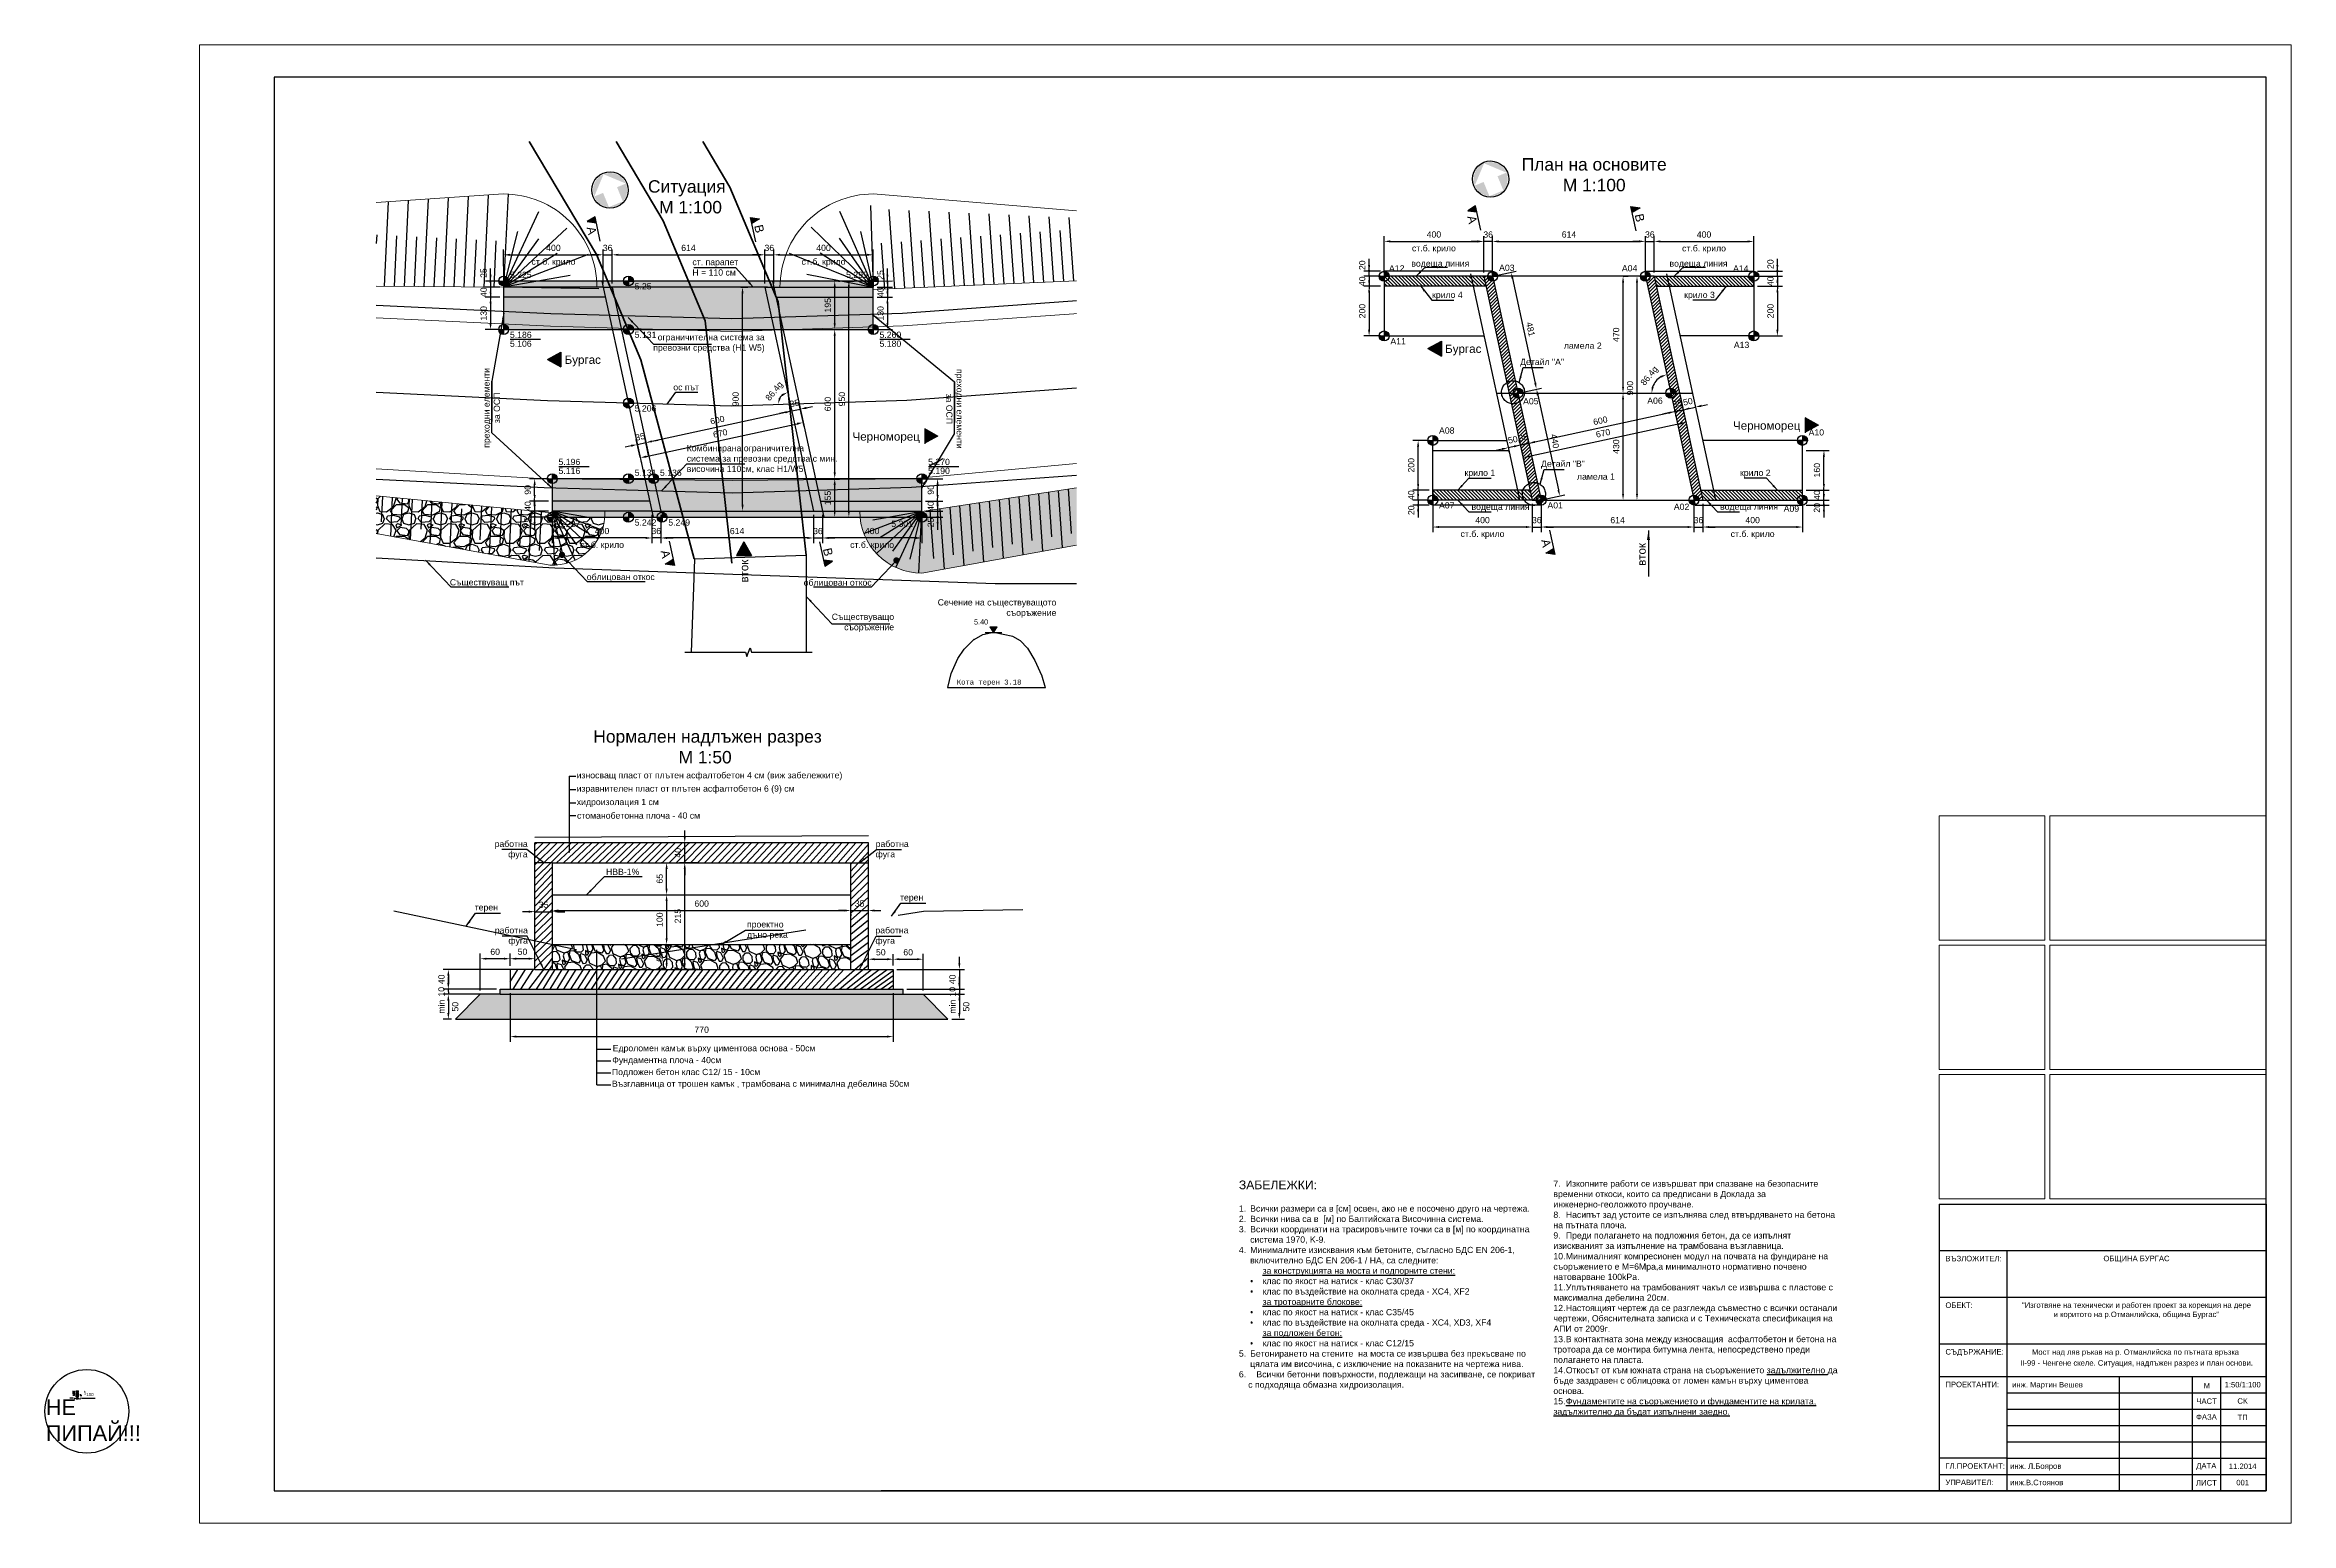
# Paper-space layout '001-General' of a CAD drawing. Header units: centimetres. Extents: x -62 to 841, y 0 to 595.
# The model-space entities are those that its viewports show. They can reach past a viewport. Long polylines and large blocks are cut down to what shows.
import ezdxf
from ezdxf.enums import TextEntityAlignment as Align

# ---------------------------------------------------------------- set-up
doc = ezdxf.new("R2010")
doc.units = ezdxf.units.CM
doc.header["$LTSCALE"] = 0.1
for name, pattern in [('ACAD_ISO03W100', [30, 12, -18]), ('CENTER', [50.8, 31.75, -6.35, 6.35, -6.35]), ('CONTINU', [0]), ('DASHED', [0.75, 0.5, -0.25]), ('HIDDEN', [9.525, 6.35, -3.175]), ('LK_HIDDEN', [7.5, 5, -2.5])]:
    doc.linetypes.add(name, pattern=pattern)
doc.layers.add('0-ново трасе', color=7, linetype='Continuous', lineweight=53, true_color=0x0000fe)
doc.layers.add('Габион-разрез7', color=7, linetype='Continuous', lineweight=53, true_color=0xaaaaaa)
for name, color, linetype in [('AREA 1', 1, 'Continuous'), ('br_centre line', 1, 'CENTER'), ('br_dimension', 1, 'Continuous'), ('br_hatch', 9, 'Continuous'), ('br_hatch_dark', 8, 'Continuous'), ('br_hatch_tumen', 8, 'Continuous'), ('br_hidden', 3, 'HIDDEN'), ('br_image', 4, 'Continuous'), ('br_section', 7, 'Continuous'), ('br_section_green', 3, 'Continuous'), ('br_view', 5, 'Continuous'), ('br_view_yellow', 2, 'Continuous'), ('Kustendilska voda', 12, 'Continuous'), ('os - mostove', 255, 'Continuous'), ('Text7', 7, 'Continuous'), ('Z-Z039-G-GridOS', 7, 'Continuous'), ('Коти7', 7, 'Continuous')]:
    doc.layers.add(name, color=color, linetype=linetype)
for name, color, linetype, lineweight in [('br_text', 2, 'Continuous', 35), ('dimension', 1, 'Continuous', 20), ('hatch7', 7, 'Continuous', 15), ('Геотекстил7', 1, 'ACAD_ISO03W100', 53), ('Текст7', 7, 'Continuous', 25), ('Терен1', 96, 'Continuous', 53)]:
    doc.layers.add(name, color=color, linetype=linetype, lineweight=lineweight)
doc.layers.add('Трий Помощен 1', color=2, linetype='Continuous', lineweight=25, plot=False)
doc.layers.get('Defpoints').off()
doc.styles.add('1-10 cm', font='arial.ttf', dxfattribs={"height": 2.5})
doc.styles.add('1-50 cm', font='arial.ttf', dxfattribs={"height": 12.5})
doc.styles.add('br 1-25 cm', font='arial.ttf', dxfattribs={"height": 6.25})
doc.styles.add('br 1-50 cm', font='arial.ttf', dxfattribs={"height": 12.5})
doc.styles.add('MM 1 to 1', font='arial.ttf', dxfattribs={"height": 0.25})
doc.styles.add('MM 1 to 10', font='arial.ttf', dxfattribs={"height": 2.5})
doc.styles.add('MM 1 to 100', font='arial.ttf', dxfattribs={"height": 25})
doc.styles.add('MM 1 to 150', font='arial.ttf', dxfattribs={"height": 37.5})
doc.styles.add('MM 1 to 2', font='arial.ttf', dxfattribs={"height": 0.5})
doc.styles.add('MM 1 to 2.5', font='arial.ttf', dxfattribs={"height": 0.625})
doc.styles.add('MM 1 to 20', font='arial.ttf', dxfattribs={"height": 5})
doc.styles.add('MM 1 to 200', font='arial.ttf', dxfattribs={"height": 50})
doc.styles.add('MM 1 to 25', font='arial.ttf', dxfattribs={"height": 6.25})
doc.styles.add('MM 1 to 250', font='arial.ttf', dxfattribs={"height": 62.5})
doc.styles.add('MM 1 to 5', font='arial.ttf', dxfattribs={"height": 1.25})
doc.styles.add('MM 1 to 50', font='arial.ttf', dxfattribs={"height": 12.5})
doc.styles.add('MM 1 to 500', font='arial.ttf', dxfattribs={"height": 125})
doc.styles.add('MM 1 to 75', font='arial.ttf', dxfattribs={"height": 18.75})
doc.styles.add('MM_ARIAL', font='arial.ttf')
doc.styles.add('MONOTXT', font='MONOTXT', dxfattribs={"height": 1})
doc.styles.get("Standard").update_dxf_attribs({"font": 'arial.ttf'})
doc.dimstyles.new('MM DIM 1 to 0', dxfattribs={"dimscale": 0, "dimtxt": 2.5, "dimasz": 2.5, "dimexe": 2.1, "dimexo": 1.5, "dimgap": 1.5, "dimtad": 1, "dimdec": 0, "dimdsep": 46, "dimtxsty": 'MM_ARIAL', "dimcen": 3, "dimclrd": 1, "dimclre": 1, "dimclrt": 7, "dimaunit": 2, "dimadec": 1, "dimazin": 0, "dimtm": 3, "dimtfac": 1, "dimtdec": 0, "dimtix": 1, "dimtmove": 0, "dimatfit": 3, "dimfxl": 0, "dimtolj": 1, "dimtzin": 0, "dimarcsym": 0})
doc.dimstyles.new('MM DIM 1 to 1', dxfattribs={"dimtxt": 2.5, "dimasz": 2.5, "dimexe": 2.1, "dimexo": 1.5, "dimgap": 1.5, "dimtad": 1, "dimdec": 0, "dimdsep": 46, "dimtxsty": 'MM_ARIAL', "dimcen": 3, "dimclrd": 1, "dimclre": 1, "dimclrt": 7, "dimaunit": 2, "dimadec": 1, "dimazin": 0, "dimtp": 1, "dimtm": 3, "dimtfac": 1, "dimtdec": 0, "dimtix": 1, "dimtmove": 0, "dimatfit": 3, "dimfxl": 0, "dimtolj": 1, "dimtzin": 0, "dimarcsym": 0})
doc.dimstyles.new('MM DIM 1 to 10', dxfattribs={"dimtxt": 2.5, "dimasz": 2.5, "dimexe": 2.1, "dimexo": 1.5, "dimgap": 1.5, "dimtad": 1, "dimdec": 0, "dimdsep": 46, "dimtxsty": 'MM_ARIAL', "dimcen": 3, "dimclrd": 1, "dimclre": 1, "dimclrt": 7, "dimaunit": 2, "dimadec": 1, "dimazin": 0, "dimtp": 1, "dimtm": 3, "dimtfac": 1, "dimtdec": 0, "dimtix": 1, "dimtmove": 0, "dimatfit": 3, "dimfxl": 0, "dimtolj": 1, "dimtzin": 0, "dimarcsym": 0})
doc.dimstyles.new('MM DIM 1 to 100', dxfattribs={"dimscale": 10, "dimtxt": 2.5, "dimasz": 2.5, "dimexe": 2.1, "dimexo": 1.5, "dimgap": 1.5, "dimtad": 1, "dimdec": 0, "dimdsep": 46, "dimtxsty": 'MM_ARIAL', "dimcen": 3, "dimclrd": 1, "dimclre": 1, "dimclrt": 7, "dimaunit": 2, "dimadec": 1, "dimazin": 0, "dimtp": 100, "dimtm": 3, "dimtfac": 1, "dimtdec": 0, "dimtix": 1, "dimtmove": 0, "dimatfit": 3, "dimfxl": 0, "dimtolj": 1, "dimtzin": 0, "dimarcsym": 0})
doc.dimstyles.new('MM DIM 1 to 150', dxfattribs={"dimscale": 15, "dimtxt": 2.5, "dimasz": 2.5, "dimexe": 2.1, "dimexo": 1.5, "dimgap": 1.5, "dimtad": 1, "dimdec": 0, "dimdsep": 46, "dimtxsty": 'MM_ARIAL', "dimcen": 3, "dimclrd": 1, "dimclre": 1, "dimclrt": 7, "dimaunit": 2, "dimadec": 1, "dimazin": 0, "dimtp": 100, "dimtm": 3, "dimtfac": 1, "dimtdec": 0, "dimtix": 1, "dimtmove": 0, "dimatfit": 3, "dimfxl": 0, "dimtolj": 1, "dimtzin": 0, "dimarcsym": 0})
doc.dimstyles.new('MM DIM 1 to 2', dxfattribs={"dimscale": 0.2, "dimtxt": 2.5, "dimasz": 2.5, "dimexe": 2.1, "dimexo": 1.5, "dimgap": 1.5, "dimtad": 1, "dimdec": 0, "dimdsep": 46, "dimtxsty": 'MM_ARIAL', "dimcen": 3, "dimclrd": 1, "dimclre": 1, "dimclrt": 7, "dimaunit": 2, "dimadec": 1, "dimazin": 0, "dimtp": 2, "dimtm": 3, "dimtfac": 1, "dimtdec": 0, "dimtix": 1, "dimtmove": 0, "dimatfit": 3, "dimfxl": 0, "dimtolj": 1, "dimtzin": 0, "dimarcsym": 0})
doc.dimstyles.new('MM DIM 1 to 2.5', dxfattribs={"dimscale": 0.25, "dimtxt": 2.5, "dimasz": 2.5, "dimexe": 2.1, "dimexo": 1.5, "dimgap": 1.5, "dimtad": 1, "dimdec": 0, "dimdsep": 46, "dimtxsty": 'MM_ARIAL', "dimcen": 3, "dimclrd": 1, "dimclre": 1, "dimclrt": 7, "dimaunit": 2, "dimadec": 1, "dimazin": 0, "dimtp": 5, "dimtm": 3, "dimtfac": 1, "dimtdec": 0, "dimtix": 1, "dimtmove": 0, "dimatfit": 3, "dimfxl": 0, "dimtolj": 1, "dimtzin": 0, "dimarcsym": 0})
doc.dimstyles.new('MM DIM 1 to 20', dxfattribs={"dimscale": 20, "dimtxt": 2.5, "dimasz": 2.5, "dimexe": 2.1, "dimexo": 1.5, "dimgap": 1.5, "dimtad": 1, "dimdec": 0, "dimdsep": 46, "dimtxsty": 'MM_ARIAL', "dimcen": 3, "dimclrd": 1, "dimclre": 1, "dimclrt": 7, "dimaunit": 2, "dimadec": 1, "dimazin": 0, "dimtp": 20, "dimtm": 3, "dimtfac": 1, "dimtdec": 0, "dimtix": 1, "dimtmove": 0, "dimatfit": 3, "dimfxl": 0, "dimtolj": 1, "dimtzin": 0, "dimarcsym": 0})
doc.dimstyles.new('MM DIM 1 to 200', dxfattribs={"dimscale": 200, "dimtxt": 2.5, "dimasz": 2.5, "dimexe": 2.1, "dimexo": 1.5, "dimgap": 1.5, "dimtad": 1, "dimdec": 0, "dimdsep": 46, "dimtxsty": 'MM_ARIAL', "dimcen": 3, "dimclrd": 1, "dimclre": 1, "dimclrt": 7, "dimaunit": 2, "dimadec": 1, "dimazin": 0, "dimtp": 200, "dimtm": 3, "dimtfac": 1, "dimtdec": 0, "dimtix": 1, "dimtmove": 0, "dimatfit": 3, "dimfxl": 0, "dimtolj": 1, "dimtzin": 0, "dimarcsym": 0})
doc.dimstyles.new('MM DIM 1 to 25', dxfattribs={"dimscale": 2.5, "dimtxt": 2.5, "dimasz": 2.5, "dimexe": 2.1, "dimexo": 1.5, "dimgap": 1.5, "dimtad": 1, "dimdec": 0, "dimdsep": 46, "dimtxsty": 'MM_ARIAL', "dimcen": 3, "dimclrd": 1, "dimclre": 1, "dimclrt": 7, "dimaunit": 2, "dimadec": 1, "dimazin": 0, "dimtp": 100, "dimtm": 3, "dimtfac": 1, "dimtdec": 0, "dimtix": 1, "dimtmove": 0, "dimatfit": 3, "dimfxl": 0, "dimtolj": 1, "dimtzin": 0, "dimarcsym": 0})
doc.dimstyles.new('MM DIM 1 to 250', dxfattribs={"dimscale": 25, "dimtxt": 2.5, "dimasz": 2.5, "dimexe": 2.1, "dimexo": 1.5, "dimgap": 1.5, "dimtad": 1, "dimdec": 0, "dimdsep": 46, "dimtxsty": 'MM_ARIAL', "dimcen": 3, "dimclrd": 1, "dimclre": 1, "dimclrt": 7, "dimaunit": 2, "dimadec": 1, "dimazin": 0, "dimtp": 250, "dimtm": 3, "dimtfac": 1, "dimtdec": 0, "dimtix": 1, "dimtmove": 0, "dimatfit": 3, "dimfxl": 0, "dimtolj": 1, "dimtzin": 0, "dimarcsym": 0})
doc.dimstyles.new('MM DIM 1 to 5', dxfattribs={"dimscale": 5, "dimtxt": 2.5, "dimasz": 2.5, "dimexe": 2.1, "dimexo": 1.5, "dimgap": 1.5, "dimtad": 1, "dimdec": 1, "dimdsep": 46, "dimtxsty": 'MM_ARIAL', "dimcen": 3, "dimclrd": 1, "dimclre": 1, "dimclrt": 7, "dimaunit": 2, "dimadec": 1, "dimazin": 0, "dimtp": 5, "dimtm": 3, "dimtfac": 1, "dimtdec": 1, "dimtix": 1, "dimtmove": 0, "dimatfit": 3, "dimfxl": 0, "dimtolj": 1, "dimtzin": 0, "dimarcsym": 0})
doc.dimstyles.new('MM DIM 1 to 50', dxfattribs={"dimscale": 5, "dimtxt": 2.5, "dimasz": 2.5, "dimexe": 2.1, "dimexo": 1.5, "dimgap": 1.5, "dimtad": 1, "dimdec": 0, "dimdsep": 46, "dimtxsty": 'MM_ARIAL', "dimcen": 3, "dimclrd": 1, "dimclre": 1, "dimclrt": 7, "dimaunit": 2, "dimadec": 1, "dimazin": 0, "dimtp": 100, "dimtm": 3, "dimtfac": 1, "dimtdec": 0, "dimtix": 1, "dimtmove": 2, "dimatfit": 3, "dimfxl": 0, "dimtolj": 1, "dimtzin": 0, "dimarcsym": 0})
doc.dimstyles.new('MM DIM 1 to 500', dxfattribs={"dimscale": 50, "dimtxt": 2.5, "dimasz": 2.5, "dimexe": 2.1, "dimexo": 1.5, "dimgap": 1.5, "dimtad": 1, "dimdec": 0, "dimdsep": 46, "dimtxsty": 'MM_ARIAL', "dimcen": 3, "dimclrd": 1, "dimclre": 1, "dimclrt": 7, "dimaunit": 2, "dimadec": 1, "dimazin": 0, "dimtp": 500, "dimtm": 3, "dimtfac": 1, "dimtdec": 0, "dimtmove": 0, "dimatfit": 3, "dimfxl": 0, "dimtolj": 1, "dimtzin": 0, "dimarcsym": 0})
doc.dimstyles.new('MM DIM 1 to 75', dxfattribs={"dimscale": 7.5, "dimtxt": 2.5, "dimasz": 2.5, "dimexe": 2.1, "dimexo": 1.5, "dimgap": 1.5, "dimtad": 1, "dimdec": 0, "dimdsep": 46, "dimtxsty": 'MM_ARIAL', "dimcen": 3, "dimclrd": 1, "dimclre": 1, "dimclrt": 7, "dimaunit": 2, "dimadec": 1, "dimazin": 0, "dimtp": 100, "dimtm": 3, "dimtfac": 1, "dimtdec": 0, "dimtix": 1, "dimtmove": 0, "dimatfit": 3, "dimfxl": 0, "dimtolj": 1, "dimtzin": 0, "dimarcsym": 0})
pattern_1 = [(112.73354268, (968722052.419, 464404713.911), (-9.223120103, -3.864460579), [])]
pattern_2 = [(205.74633, (959128825.42, 463418807.923), (-1373.337827, -672.79136), [17.086, -1691.524]), (162.70328, (959128810.03, 463418800.501), (1458.480056, -459.935786), [29.3202, -2902.7024]), (110.244, (959128782.0355, 463418809.2185), (645.954781, -1774.049441), [20.674, -2046.736]), (245.00723, (959128724.1684, 463418798.6036), (1079.972526, 2302.474396), [26.7002, -2643.322]), (270.5672, (959128712.8874, 463418774.4036), (-10.183513, 1650.968593), [26.1817, -2591.9904]), (335.00723, (959128713.1466, 463418748.223), (-2302.474396, 1079.972526), [26.7002, -2643.322]), (15.42778, (959128737.3467, 463418736.942), (-2009.109095, -549.710511), [35.3097, -3495.6558]), (49.98887, (959128771.384, 463418746.3354), (1881.3957555, 2248.801239), [33.336, -3300.2628]), (99.1631, (959128792.817, 463418771.868), (-314.650858, 1912.864825), [26.7906, -2652.2773]), (152.9699, (959128788.551, 463418798.317), (1244.705957, -646.87331), [30.5857, -1498.697]), (200.13098, (959128761.306, 463418812.217), (-1939.701403, -715.362472), [39.554, -3915.8386]), (116.5476, (959128840.042, 463418749.787), (-533.975976, 1042.033904), [13.5002, -1336.5283]), (149.20278, (959128834.008, 463418761.864), (1431.643475, -860.647408), [25.684, -2542.732]), (202.7335, (959128811.95, 463418775.015), (-48.122, -117.5298), [17.9605, -161.6447]), (180.9321, (959128809.493, 463418792.487), (683.8934, -5.55102), [9.672, -957.531]), (269.535, (959128799.822, 463418792.33), (26.83658, 400.71161), [13.6783, -670.2376]), (8.6973, (959128799.711, 463418778.652), (448.83375, 90.69325), [22.216, -718.315]), (139.2986, (959128821.67, 463418782.01), (186.9375, -213.7741), [16.0644, -385.545]), (354.12308, (959128731.655, 463418820.24), (1319.66467, -128.63187), [22.5044, -2227.9413]), (48.07972, (959128754.041, 463418817.936), (-999.46279, -1100.339552), [18.88, -1869.1108]), (270.9321, (959128831.296, 463418805.517), (5.55102, 683.8934), [19.344, -947.859]), (321.344, (959128831.611, 463418786.175), (-1030.93186, 833.81083), [22.5044, -2227.9413]), (317.1775, (959128701.82, 463418747.372), (-491.40486, 475.67033), [21.7018, -1063.3867]), (272.5087, (959128717.737, 463418732.62), (-58.30565, 1533.438767), [18.1836, -1800.1797]), (44.53495, (959128784.35, 463418687.506), (475.67033, 491.40486), [19.344, -947.859]), (355.08757, (959128798.138, 463418701.073), (-1720.376285, 155.468448), [21.289, -2107.6188]), (47.1775, (959128726.76, 463418711.086), (-475.67033, -491.40486), [10.851, -1074.2376]), (79.0435, (959128777.298, 463418690.393), (74.95871, 518.24144), [6.4757, -641.0997]), (143.6973, (959128778.528, 463418696.75), (304.46734, -261.89623), [26.1817, -497.4527]), (163.74255, (959128757.4286, 463418712.252), (1223.4204, -363.691523), [24.2633, -2402.0682]), (281.4236, (959128795.38, 463418768.074), (-21.28556, 283.1818), [18.316, -439.589]), (330.89077, (959128799.008, 463418750.1205), (1901.762781, -1053.135948), [31.9778, -3165.8005]), (38.67894, (959128826.947, 463418734.564), (-806.97425, -630.220246), [13.0754, -1294.4696]), (67.7335, (959128837.15, 463418742.74), (-69.408, 165.652), [7.62, -119.38]), (97.98998, (959128756.522, 463418716.74), (133.26436, -1015.197326), [17.6433, -1746.697]), (25.74633, (959128754.069, 463418734.212), (1373.337827, 672.79136), [34.172, -1674.438]), (337.7335, (959128784.85, 463418749.06), (165.652, 69.4077), [33.02, -93.98]), (303.0384, (959128815.407, 463418736.5445), (838.44332, -1303.930135), [20.0805, -1987.966]), (231.78815, (959128826.355, 463418719.711), (-310.01837, -421.99717), [18.4915, -906.0825]), (185.37952, (959128814.9163, 463418705.1816), (-2714.288054, -260.9777), [30.1073, -2980.6232]), (153.15962, (959128784.9416, 463418702.359), (-1479.76561, 743.117581), [31.8515, -3153.2923])]

psp = doc.layouts.new('001-General')

# ---------------------------------------------------------------- texts
at = {"ltscale": 8, "insert": (-61.93, 50), "char_height": 6.25, "width": 40.1638, "attachment_point": 1, "style": 'MM 1 to 25'}
psp.add_mtext('НЕ ПИПАЙ!!!', dxfattribs=at)
at = {"layer": 'br_dimension'}
note = psp.add_mtext_static_columns([''] * 2, width=121.8673, gutter_width=0, height=108.16, dxfattribs=dict(at, insert=(414.64, 138.02), char_height=2.5, attachment_point=1, style='MM 1 to 1'))
for column, words in zip([note] + note.columns.linked_columns, ['\\pi-3.75,l6.7082;{\\H1.4x;ЗАБЕЛЕЖКИ\\fArial|b0|i0|c161|p34;:\\P\\H0.71429x;\\P\\pi-4.5418,l7.5,t7.5,10.458;\\H0.99999x;1.^I\\fArial|b0|i0|c204|p34;Всички размери са в \\fArial|b0|i0|c161|p34;[\\fArial|b0|i0|c204|p34;см\\fArial|b0|i0|c161|p34;] \\fArial|b0|i0|c204|p34;освен\\fArial|b0|i0|c161|p34;, \\fArial|b0|i0|c204|p34;ако не е посочено друго на чертежа\\fArial|b0|i0|c161|p34;. \\P2.^I\\fArial|b0|i0|c204|p34;Всички нива са в  \\fArial|b0|i0|c161|p34;[\\fArial|b0|i0|c204|p34;м\\fArial|b0|i0|c161|p34;] \\fArial|b0|i0|c204|p34;по Балтийската Височинна система\\fArial|b0|i0|c161|p34;.\\P3.^I\\fArial|b0|i0|c204|p34;Всички координати на трасировъчните точки са в \\fArial|b0|i0|c161|p34;[\\fArial|b0|i0|c204|p34;м\\fArial|b0|i0|c161|p34;] \\fArial|b0|i0|c204|p34;по координатна система \\fArial|b0|i0|c161|p34;1970, K-9.\\P4.^I\\fArial|b0|i0|c204|p34;Минималните изисквания към бетоните\\fArial|b0|i0|c161|p34;, \\fArial|b0|i0|c204|p34;съгласно БДС \\fArial|b0|i0|c161|p34;EN 206-1, \\P\\pi0,t10.458;\\fArial|b0|i0|c204|p34;включително БДС \\fArial|b0|i0|c161|p34;EN 206-1 / \\fArial|b0|i0|c204|p34;НА\\fArial|b0|i0|c161|p34;, \\fArial|b0|i0|c204|p34;са следните\\fArial|b0|i0|c161|p34;:\\P\\pl0,t1.6667,2.5,10,12.5;^I^I^I^I\\fArial|b0|i0|c204|p34;\\Lза конструкцията на моста и подпорните стени\\fArial|b0|i0|c161|p34;:\\P\\pl7.5,t12.5;\\fSymbol|b0|i0|c2|p18;\\l·^I\\fArial|b0|i0|c204|p34;клас по якост на натиск \\fArial|b0|i0|c161|p34;- \\fArial|b0|i0|c204|p34;клас С30\\fArial|b0|i0|c161|p34;/3\\fArial|b0|i0|c204|p34;7\\fArial|b0|i0|c161|p34;\\P\\fSymbol|b0|i0|c2|p18;·^I\\fArial|b0|i0|c204|p34;клас по въздействие на околната среда \\fArial|b0|i0|c161|p34;- XC4, XF\\fArial|b0|i0|c204|p34;2\\fArial|b0|i0|c161|p34;\\P\\pl0,t1.6667,2.5,10,12.5; ^I^I^I^I\\fArial|b0|i0|c204|p34;\\Lза тротоарните блокове\\fArial|b0|i0|c161|p34;:\\P\\pl7.5,t12.5;\\fSymbol|b0|i0|c2|p18;\\l·^I\\fArial|b0|i0|c204|p34;клас по якост на натиск \\fArial|b0|i0|c161|p34;- \\fArial|b0|i0|c204|p34;клас С\\fArial|b0|i0|c161|p34;35/45\\P\\fSymbol|b0|i0|c2|p18;·^I\\fArial|b0|i0|c204|p34;клас по въздействие на околната среда \\fArial|b0|i0|c161|p34;- XC4, XD3, XF4\\P^I\\fArial|b0|i0|c204|p34;\\Lза подложен бетон\\fArial|b0|i0|c161|p34;:\\P\\fSymbol|b0|i0|c2|p18;\\l·^I\\fArial|b0|i0|c204|p34;клас по якост на натиск \\fArial|b0|i0|c161|p34;- \\fArial|b0|i0|c204|p34;клас С\\fArial|b0|i0|c161|p34;12/15\\P\\pi-4.5418,t7.5,10.458;5.^I\\fArial|b0|i0|c204|p34;Бетонирането на стените  на моста се извършва без прекъсване по цялата им височина\\fArial|b0|i0|c161|p34;, \\fArial|b0|i0|c204|p34;с изключение на показаните на чертежа нива\\fArial|b0|i0|c161|p34;. \\P6.^I\\fArial|b0|i0|c204|p34;Всички бетонни повърхности\\fArial|b0|i0|c161|p34;, \\fArial|b0|i0|c204|p34;подлежащи на засипване\\fArial|b0|i0|c161|p34;, \\fArial|b0|i0|c204|p34;се покриват с подходяща обмазна хидроизолация\\fArial|b0|i0|c161|p34;. }\\P\\pi0,t12.5;\\P\\P\\P\\P\\P', '\\pl7.5,t12.5;\\P{\\fArial|b0|i0|c161|p34;\\P\\pi-4.5418,t7.5,10.458;7.^I}Изкопните работи се извършват при спазване на безопасните временни откоси{\\fArial|b0|i0|c161|p34;, }които са предписани в Доклада за инженерно{\\fArial|b0|i0|c161|p34;-}геоложкото проучване{\\fArial|b0|i0|c161|p34;. }\\P{\\fArial|b0|i0|c161|p34;8.^I}Насипът зад устоите се изпълнява след втвърдяването на бетона на пътната плоча{\\fArial|b0|i0|c161|p34;.\\P9.^I}Преди полагането на подложния бетон{\\fArial|b0|i0|c161|p34;, }да се изпълнят изискваният за изпълнение на трамбована възглавница{\\fArial|b0|i0|c161|p34;.}\\P{\\fArial|b0|i0|c161|p34;10.^I}Минималният компресионен модул на почвата на фундиране на съоръжението е M=6Mpa,а минималното нормативно почвено натоварване 100kPa. \\P{\\fArial|b0|i0|c161|p34;11.^I}Уплътняването на трамбованият чакъл се извършва с пластове с максимална дебелина 20см.\\P12.^IНастоящият чертеж да се разглежда съвместно с всички останали чертежи{\\fArial|b0|i0|c161|p34;, }Обяснителната записка и с Техническата спесификация на АПИ от 2009г.\\P13.^IВ контактната зона между износващия  асфалтобетон и бетона на тротоара да се монтира битумна лента{\\fArial|b0|i0|c161|p34;, }непосредствено преди полагането на пласта{\\fArial|b0|i0|c161|p34;.}\\P14.^IОткосът от към южната страна на съоръжението {\\Lзадължително} да бъде заздравен с облицовка от ломен камън върху циментова основа.\\P15.^I{\\LФундаментите на съоръжението и фундаментите на крилата, задължително да бъдат изпълнени заедно.}\\P']):
    column.text = words

msp = doc.modelspace()

# ---------------------------------------------------------------- texts
at = {"layer": 'AREA 1', "color": 5, "style": 'MONOTXT', "width": 1}
msp.add_text('Кота терен 3.18', height=20, rotation=337.72405, dxfattribs=at).set_placement((959131595.2, 463416017.61, 468.9))
at = {"layer": 'br_dimension', "color": 7, "insert": (959129339.23, 463418203.95), "char_height": 25, "attachment_point": 7, "rotation": 337.73354, "style": 'MM_ARIAL'}
msp.add_mtext('\\A1;', dxfattribs=at)
at = {"layer": 'br_dimension', "insert": (959129197.56, 463418016.08), "char_height": 25, "attachment_point": 1, "rotation": 337.73354, "style": 'br 1-25 cm'}
msp.add_mtext_dynamic_manual_height_columns('Комбинирана ограничителна система за превозни средства с мин. височина 110см, клас H1/W5', width=609.1019, gutter_width=31.25, heights=[0], dxfattribs=at)
at = {"layer": 'br_hatch_dark', "ltscale": 0.5, "style": 'MM 1 to 150'}
for s, rotation, p in [('Бургас', 337.73355, (959128866.98, 463418504.38)), ('Черноморец', 337.73354, (959129820.86, 463417780.16)), ('вток', 67.73355, (959129216.7, 463417410.69)), ('Бургас', 337.73355, (959126670.98, 463413141.04)), ('Черноморец', 337.73354, (959127624.86, 463412416.82))]:
    msp.add_text(s, height=33.335, rotation=rotation, dxfattribs=at).set_placement(p)
at = {"layer": 'br_text', "style": 'MM 1 to 150'}
for s, insert, char_height, width, attachment_point, rotation in [('{\\fArial|b0|i0|c204|p34;преходни елементи за ОСП }', (959128559.81, 463418438.83), 25.0012, 350.2633, 8, 67.73354), ('{\\fArial|b0|i0|c204|p34;ограничителна система за превозни средства} (H1 W5)', (959129628.42, 463418241.57), 25.0012, 545.7326, 9, 337.73354), ('ос път', (959129336, 463418224.25), 25.001, 545.7326, 3, 337.73354), ('Съществуващ път', (959128375.19, 463417734.77), 25.0012, 545.7326, 9, 337.73354), ('{\\fArial|b0|i0|c204|p34;преходни елементи за ОСП }', (959130217.69, 463417755.84), 25.0012, 350.2633, 8, 247.73354), ('облицован откос', (959128870.12, 463417555.59), 25.0012, 545.7326, 9, 337.73354), ('облицован откос', (959129415.56, 463417308.05), 25.0012, 545.7326, 7, 337.73354), ('Съществуващо съоръжение', (959129684.01, 463417003.99), 25.0012, 373.4138, 9, 337.73354), ('Сечение на съществуващото съоръжение', (959132067.37, 463416114.81), 25.0012, 502.0259, 9, 337.73354), ('крило 4', (959128360.05, 463414137.81), 12.501, 95.5067, 3, 337.73354), ('водеща линия', (959126902.17, 463413448.5), 25.0012, 241.7003, 3, 337.73354), ('крило 4', (959126817.26, 463413311.86), 25.001, 241.7003, 9, 337.73354), ('водеща линия', (959127862.43, 463413055.32), 25.0012, 241.7003, 3, 337.73354), ('Детайл "А"', (959127104.1, 463412938.04), 25.001, 191.0135, 3, 337.73354), ('ламела 2', (959127269.29, 463412941.19), 25.001, 191.0135, 3, 337.73354), ('крило 3', (959127641.16, 463412974.51), 25.001, 241.7003, 7, 337.73354), ('крило 1', (959126667.07, 463412600.1), 25.001, 241.7003, 9, 337.73354), ('Детайл "B"', (959127026.88, 463412527.68), 25.001, 191.0135, 3, 337.73354), ('водеща линия', (959126755.03, 463412451.15), 25.0012, 241.7003, 3, 337.73354), ('{\\fArial|b0|i0|c204|p34;ламела }1', (959127118.67, 463412433.9), 25.0012, 191.0135, 3, 337.73354), ('крило 2', (959127577.54, 463412227.31), 25.001, 241.7003, 7, 337.73354), ('водеща линия', (959127680.12, 463412073.48), 25.0012, 241.7003, 3, 337.73354)]:
    msp.add_mtext(s, dxfattribs=dict(at, insert=insert, char_height=char_height, width=width, attachment_point=attachment_point, rotation=rotation))
at = {"layer": 'br_text', "ltscale": 0.5, "char_height": 12.5, "attachment_point": 4, "rotation": 337.73354}
for s, width, insert, style in [('{\\fArial|b0|i0|c204|p34;износващ пласт от плътен асфалтобетон }4 {\\fArial|b0|i0|c204|p34;см}', 792.7096, (959128694.37, 463417185.59), 'MM 1 to 25'), ('{\\fArial|b0|i0|c204|p34;хидроизолация }1 {\\fArial|b0|i0|c204|p34;см}', 416.5144, (959128674.3, 463417135.69), 'MM 1 to 25'), ('изравнителен пласт от плътен асфалтобетон 6 (9) см', 905.3772, (959128684.19, 463417160.77), 'MM 1 to 25'), ('стоманобетонна плоча - 40 см', 540.4966, (959128665.03, 463417111.93), 'MM 1 to 25'), ('{\\fArial|b0|i0|c204|p34;Едроломен камък върху циментова основа - 50см}', 540.4966, (959128560.76, 463416647.28), 'br 1-50 cm'), ('\\A1;{\\fArial|b0|i0|c204|p34;Подложен бетон клас }C12/ 15 - 10{\\fArial|b0|i0|c204|p34;см}', 905.3772, (959128541.21, 463416603.62), 'br 1-50 cm'), ('Фундаментна плоча - 40см', 416.5144, (959128550.93, 463416625.48), 'br 1-50 cm'), ('{\\fArial|b0|i0|c204|p34;Възглавница от} {\\fArial|b0|i0|c204|p34;трошен камък , трамбована с минимална дебелина 50см}', 792.7096, (959128532.29, 463416581.71), 'br 1-50 cm'), ('износващ пласт от плътен асфалтобетон 4 см (виж забележките)', 792.7096, (959128368.74, 463416369.7), 'MM 1 to 25'), ('{\\fArial|b0|i0|c204|p34;хидроизолация }1 {\\fArial|b0|i0|c204|p34;см}', 416.5144, (959128348.67, 463416319.8), 'MM 1 to 25'), ('изравнителен пласт от плътен асфалтобетон 6 (9) см', 905.3772, (959128358.56, 463416344.88), 'MM 1 to 25'), ('стоманобетонна плоча - 40 см', 540.4966, (959128339.4, 463416296.04), 'MM 1 to 25'), ('{\\fArial|b0|i0|c204|p34;Едроломен камък върху циментова основа - 50см}', 540.4966, (959128227.91, 463415834.34), 'br 1-50 cm'), ('\\A1;{\\fArial|b0|i0|c204|p34;Подложен бетон клас }C12/ 15 - 10{\\fArial|b0|i0|c204|p34;см}', 905.3772, (959128208.36, 463415790.69), 'br 1-50 cm'), ('Фундаментна плоча - 40см', 416.5144, (959128218.08, 463415812.54), 'br 1-50 cm'), ('{\\fArial|b0|i0|c204|p34;Възглавница от} {\\fArial|b0|i0|c204|p34;трошен камък , трамбована с минимална дебелина 50см}', 792.7096, (959128199.43, 463415768.78), 'br 1-50 cm')]:
    msp.add_mtext_dynamic_manual_height_columns(s, width=width, gutter_width=62.5, heights=[0], dxfattribs=dict(at, insert=insert, style=style))
at = {"layer": 'br_view_yellow'}
for s, insert, char_height, width, attachment_point, rotation, style in [('\\pi6.1393;Ситуация \\P\\pi51.158;M 1:100', (959129451.23, 463419063.13), 50.0025, 312.0893, 1, 337.73354, 'MM 1 to 150'), ('ст. парапет\\PH = 110 см', (959129502.18, 463418700.03), 25.0012, 184.3885, 1, 337.73354, 'MM 1 to 150'), ('\\pi122.51;Надлъжен разрез по оста на пътя\\P\\pi339.95;М 1:50', (959128590.22, 463417336.13), 25, 782.4206, 1, 337.73354, 'MM 1 to 150'), ('работна \\Pфуга', (959128554.88, 463417104.4), 12.5, 89.8363, 3, 337.73354, 'MM 1 to 100'), ('терен', (959128414.49, 463417021.93), 12.5, 89.8363, 1, 337.73354, 'MM 1 to 100'), ('работна \\Pфуга', (959128489.41, 463416943.45), 12.5, 89.8363, 3, 337.73354, 'MM 1 to 100'), ('HBB-1%', (959128685.79, 463416988.16), 12.5, 89.8363, 1, 337.73354, 'MM 1 to 100'), ('Детайл "C"', (959128557.26, 463416925.46), 12.5, 89.8363, 1, 337.73354, 'MM 1 to 100'), ('Детайл "D"', (959129236.68, 463416881.36), 12.5, 89.8363, 1, 337.73354, 'MM 1 to 100'), ('работна \\Pфуга', (959129216.44, 463416833.52), 12.5, 89.8363, 1, 337.73354, 'MM 1 to 100'), ('проектно дъно река', (959128907.91, 463416782.92), 12.5, 89.8363, 1, 337.73354, 'MM 1 to 100'), ('терен', (959129213.08, 463416716.49), 12.5, 89.8363, 1, 337.73354, 'MM 1 to 100'), ('работна \\Pфуга', (959129150.23, 463416672.88), 12.5, 89.8363, 1, 337.73354, 'MM 1 to 100'), ('\\pi49.988;Нормален надлъжен разрез  \\P\\pi221.26;М 1:50', (959128388.66, 463416461.38), 25, 545.0307, 1, 337.73354, 'MM 1 to 150'), ('работна \\Pфуга', (959128228.54, 463416286.8), 12.5, 89.8363, 3, 337.73354, 'MM 1 to 100'), ('терен', (959128081.64, 463416208.99), 12.5, 89.8363, 1, 337.73354, 'MM 1 to 100'), ('работна \\Pфуга', (959128163.08, 463416125.85), 12.5, 89.8363, 3, 337.73354, 'MM 1 to 100'), ('HBB-1%', (959128352.94, 463416175.23), 12.5, 89.8363, 1, 337.73354, 'MM 1 to 100'), ('работна \\Pфуга', (959128875.67, 463416021.84), 12.5, 89.8363, 1, 337.73354, 'MM 1 to 100'), ('проектно дъно река', (959128575.06, 463415969.98), 12.5, 89.8363, 1, 337.73354, 'MM 1 to 100'), ('терен', (959128880.23, 463415903.56), 12.5, 89.8363, 1, 337.73354, 'MM 1 to 100'), ('работна \\Pфуга', (959128809.46, 463415861.19), 12.5, 89.8363, 1, 337.73354, 'MM 1 to 100'), ('терен', (959128206.01, 463414160.96), 12.5, 89.8363, 3, 337.73354, 'MM 1 to 100'), ('1:1.5', (959128378.1, 463414146.46), 12.5, 89.8363, 1, 10.89841, 'MM 1 to 100'), ('\\pi114.08;План на основите \\P\\pi279.37;M 1:100', (959127147.28, 463413792.6), 50.0025, 757.2727, 1, 337.73354, 'MM 1 to 150'), ('вток', (959127096.87, 463412140.23), 33, 359.3452, 3, 67.73354, 'MM 1 to 150')]:
    msp.add_mtext(s, dxfattribs=dict(at, insert=insert, char_height=char_height, width=width, attachment_point=attachment_point, rotation=rotation, style=style))

# ---------------------------------------------------------------- blocks, each defined once
blk = doc.blocks.new('*D63')
at = {"color": 1, "lineweight": -2, "ltscale": 8, "transparency": 16777216}
for p, q in [((-164057, 900761), (-164057, 900776)), ((-164055, 900774), (-163960, 900774)), ((-163957, 900761), (-163957, 900776))]:
    blk.add_line(p, q, dxfattribs=at)
at = {"color": 1, "ltscale": 8, "transparency": 16777216}
for points in [[(-164055, 900775), (-164055, 900774), (-164057, 900774)], [(-163960, 900775), (-163960, 900774), (-163957, 900774)]]:
    blk.add_solid(points, dxfattribs=at)
at = {"color": 7, "ltscale": 8, "transparency": 16777216, "insert": (-164007, 900777), "char_height": 2.5, "attachment_point": 5, "style": 'MM_ARIAL'}
blk.add_mtext('\\A1;100', dxfattribs=at)
blk = doc.blocks.new('*D64')
at = {"color": 1, "lineweight": -2, "ltscale": 8, "transparency": 16777216}
for p, q in [((-164057, 900740), (-164057, 900754)), ((-164057, 900754), (-163957, 900754)), ((-163957, 900740), (-163957, 900754))]:
    blk.add_line(p, q, dxfattribs=at)
at = {"color": 1, "ltscale": 8, "transparency": 16777216}
for points in [[(-164057, 900754), (-164057, 900754), (-164057, 900754)], [(-163957, 900754), (-163957, 900754), (-163957, 900754)]]:
    blk.add_solid(points, dxfattribs=at)
at = {"color": 7, "ltscale": 8, "transparency": 16777216, "insert": (-164007, 900754), "char_height": 0.25, "attachment_point": 5, "style": 'MM_ARIAL'}
blk.add_mtext('\\A1;100', dxfattribs=at)
blk = doc.blocks.new('*D65')
at = {"color": 1, "lineweight": -2, "ltscale": 8, "transparency": 16777216}
for p, q in [((-164057, 900721), (-164057, 900736)), ((-164055, 900734), (-163960, 900734)), ((-163957, 900721), (-163957, 900736))]:
    blk.add_line(p, q, dxfattribs=at)
at = {"color": 1, "ltscale": 8, "transparency": 16777216}
for points in [[(-164055, 900735), (-164055, 900734), (-164057, 900734)], [(-163960, 900735), (-163960, 900734), (-163957, 900734)]]:
    blk.add_solid(points, dxfattribs=at)
at = {"color": 7, "ltscale": 8, "transparency": 16777216, "insert": (-164007, 900737), "char_height": 2.5, "attachment_point": 5, "style": 'MM_ARIAL'}
blk.add_mtext('\\A1;100', dxfattribs=at)
blk = doc.blocks.new('*D66')
at = {"color": 1, "lineweight": -2, "ltscale": 8, "transparency": 16777216}
for p, q in [((-164057, 900715), (-164057, 900735)), ((-164032, 900714), (-163982, 900714)), ((-163957, 900715), (-163957, 900735))]:
    blk.add_line(p, q, dxfattribs=at)
at = {"color": 1, "ltscale": 8, "transparency": 16777216}
for points in [[(-164032, 900718), (-164032, 900710), (-164057, 900714)], [(-163982, 900718), (-163982, 900710), (-163957, 900714)]]:
    blk.add_solid(points, dxfattribs=at)
at = {"color": 7, "ltscale": 8, "transparency": 16777216, "insert": (-164007, 900742), "char_height": 25, "attachment_point": 5, "style": 'MM_ARIAL'}
blk.add_mtext('\\A1;100', dxfattribs=at)
blk = doc.blocks.new('*D67')
at = {"color": 1, "lineweight": -2, "ltscale": 8, "transparency": 16777216}
for p, q in [((-164057, 900680), (-164057, 900695)), ((-164057, 900694), (-163958, 900694)), ((-163957, 900680), (-163957, 900695))]:
    blk.add_line(p, q, dxfattribs=at)
at = {"color": 1, "ltscale": 8, "transparency": 16777216}
for points in [[(-164057, 900694), (-164057, 900694), (-164057, 900694)], [(-163958, 900694), (-163958, 900694), (-163957, 900694)]]:
    blk.add_solid(points, dxfattribs=at)
at = {"color": 7, "ltscale": 8, "transparency": 16777216, "insert": (-164007, 900695), "char_height": 0.5, "attachment_point": 5, "style": 'MM_ARIAL'}
blk.add_mtext('\\A1;100', dxfattribs=at)
blk = doc.blocks.new('*D68')
at = {"color": 1, "lineweight": -2, "ltscale": 8, "transparency": 16777216}
for p, q in [((-164057, 900660), (-164057, 900675)), ((-164057, 900674), (-163958, 900674)), ((-163957, 900660), (-163957, 900675))]:
    blk.add_line(p, q, dxfattribs=at)
at = {"color": 1, "ltscale": 8, "transparency": 16777216}
for points in [[(-164057, 900674), (-164057, 900674), (-164057, 900674)], [(-163958, 900674), (-163958, 900674), (-163957, 900674)]]:
    blk.add_solid(points, dxfattribs=at)
at = {"color": 7, "ltscale": 8, "transparency": 16777216, "insert": (-164007, 900675), "char_height": 0.625, "attachment_point": 5, "style": 'MM_ARIAL'}
blk.add_mtext('\\A1;100', dxfattribs=at)
blk = doc.blocks.new('*D69')
at = {"color": 1, "lineweight": -2, "ltscale": 8, "transparency": 16777216}
for p, q in [((-164057, 900643), (-164057, 900658)), ((-164052, 900654), (-163962, 900654)), ((-163957, 900643), (-163957, 900658))]:
    blk.add_line(p, q, dxfattribs=at)
at = {"color": 1, "ltscale": 8, "transparency": 16777216}
for points in [[(-164052, 900655), (-164052, 900653), (-164057, 900654)], [(-163962, 900655), (-163962, 900653), (-163957, 900654)]]:
    blk.add_solid(points, dxfattribs=at)
at = {"color": 7, "ltscale": 8, "transparency": 16777216, "insert": (-164007, 900660), "char_height": 5, "attachment_point": 5, "style": 'MM_ARIAL'}
blk.add_mtext('\\A1;100', dxfattribs=at)
blk = doc.blocks.new('*D70')
at = {"color": 1, "lineweight": -2, "ltscale": 8, "transparency": 16777216}
for p, q in [((-164107, 900634), (-164157, 900634)), ((-164057, 900650), (-164057, 900676)), ((-164057, 900634), (-163957, 900634)), ((-163957, 900650), (-163957, 900676)), ((-163907, 900634), (-163857, 900634))]:
    blk.add_line(p, q, dxfattribs=at)
at = {"color": 1, "ltscale": 8, "transparency": 16777216}
for points in [[(-164107, 900642), (-164107, 900626), (-164057, 900634)], [(-163907, 900642), (-163907, 900626), (-163957, 900634)]]:
    blk.add_solid(points, dxfattribs=at)
at = {"color": 7, "ltscale": 8, "transparency": 16777216, "insert": (-164007, 900690), "char_height": 50, "attachment_point": 5, "style": 'MM_ARIAL'}
blk.add_mtext('\\A1;100', dxfattribs=at)
blk = doc.blocks.new('*D71')
at = {"color": 1, "lineweight": -2, "ltscale": 8, "transparency": 16777216}
for p, q in [((-164057, 900604), (-164057, 900619)), ((-164051, 900614), (-163963, 900614)), ((-163957, 900604), (-163957, 900619))]:
    blk.add_line(p, q, dxfattribs=at)
at = {"color": 1, "ltscale": 8, "transparency": 16777216}
for points in [[(-164051, 900615), (-164051, 900613), (-164057, 900614)], [(-163963, 900615), (-163963, 900613), (-163957, 900614)]]:
    blk.add_solid(points, dxfattribs=at)
at = {"color": 7, "ltscale": 8, "transparency": 16777216, "insert": (-164007, 900621), "char_height": 6.25, "attachment_point": 5, "style": 'MM_ARIAL'}
blk.add_mtext('\\A1;100', dxfattribs=at)
blk = doc.blocks.new('*D72')
at = {"color": 1, "lineweight": -2, "ltscale": 8, "transparency": 16777216}
for p, q in [((-164120, 900594), (-164182, 900594)), ((-164057, 900617), (-164057, 900647)), ((-164057, 900594), (-163957, 900594)), ((-163957, 900617), (-163957, 900647)), ((-163895, 900594), (-163832, 900594))]:
    blk.add_line(p, q, dxfattribs=at)
at = {"color": 1, "ltscale": 8, "transparency": 16777216}
for points in [[(-164120, 900605), (-164120, 900584), (-164057, 900594)], [(-163895, 900605), (-163895, 900584), (-163957, 900594)]]:
    blk.add_solid(points, dxfattribs=at)
at = {"color": 7, "ltscale": 8, "transparency": 16777216, "insert": (-164007, 900664), "char_height": 62.5, "attachment_point": 5, "style": 'MM_ARIAL'}
blk.add_mtext('\\A1;100', dxfattribs=at)
blk = doc.blocks.new('*D73')
at = {"color": 1, "lineweight": -2, "ltscale": 8, "transparency": 16777216}
for p, q in [((-164057, 900561), (-164057, 900575)), ((-164056, 900574), (-163958, 900574)), ((-163957, 900561), (-163957, 900575))]:
    blk.add_line(p, q, dxfattribs=at)
at = {"color": 1, "ltscale": 8, "transparency": 16777216}
for points in [[(-164056, 900574), (-164056, 900574), (-164057, 900574)], [(-163958, 900574), (-163958, 900574), (-163957, 900574)]]:
    blk.add_solid(points, dxfattribs=at)
at = {"color": 7, "ltscale": 8, "transparency": 16777216, "insert": (-164007, 900576), "char_height": 1.25, "attachment_point": 5, "style": 'MM_ARIAL'}
blk.add_mtext('\\A1;100', dxfattribs=at)
blk = doc.blocks.new('*D74')
at = {"color": 1, "lineweight": -2, "ltscale": 8, "transparency": 16777216}
for p, q in [((-164057, 900547), (-164057, 900565)), ((-164045, 900554), (-163970, 900554)), ((-163957, 900547), (-163957, 900565))]:
    blk.add_line(p, q, dxfattribs=at)
at = {"color": 1, "ltscale": 8, "transparency": 16777216}
for points in [[(-164045, 900556), (-164045, 900552), (-164057, 900554)], [(-163970, 900556), (-163970, 900552), (-163957, 900554)]]:
    blk.add_solid(points, dxfattribs=at)
at = {"color": 7, "ltscale": 8, "transparency": 16777216, "insert": (-164007, 900568), "char_height": 12.5, "attachment_point": 5, "style": 'MM_ARIAL'}
blk.add_mtext('\\A1;100', dxfattribs=at)
blk = doc.blocks.new('*D75')
at = {"color": 1, "lineweight": -2, "ltscale": 8, "transparency": 16777216}
for p, q in [((-164057, 900515), (-164057, 900534)), ((-164038, 900518), (-163976, 900518)), ((-163957, 900515), (-163957, 900534))]:
    blk.add_line(p, q, dxfattribs=at)
at = {"color": 1, "ltscale": 8, "transparency": 16777216}
for points in [[(-164038, 900521), (-164038, 900515), (-164057, 900518)], [(-163976, 900521), (-163976, 900515), (-163957, 900518)]]:
    blk.add_solid(points, dxfattribs=at)
at = {"color": 7, "ltscale": 8, "transparency": 16777216, "insert": (-164007, 900539), "char_height": 18.8, "attachment_point": 5, "style": 'MM_ARIAL'}
blk.add_mtext('\\A1;100', dxfattribs=at)
blk = doc.blocks.new('*D76')
at = {"color": 1, "lineweight": -2, "ltscale": 8, "transparency": 16777216}
for p, q in [((-164182, 900485), (-164307, 900485)), ((-164057, 900545), (-164057, 900590)), ((-164057, 900485), (-163957, 900485)), ((-163957, 900545), (-163957, 900590)), ((-163832, 900485), (-163293, 900485))]:
    blk.add_line(p, q, dxfattribs=at)
at = {"color": 1, "ltscale": 8, "transparency": 16777216}
for points in [[(-164182, 900506), (-164182, 900464), (-164057, 900485)], [(-163832, 900506), (-163832, 900464), (-163957, 900485)]]:
    blk.add_solid(points, dxfattribs=at)
at = {"color": 7, "ltscale": 8, "transparency": 16777216, "insert": (-163500, 900624), "char_height": 125, "attachment_point": 5, "style": 'MM_ARIAL'}
blk.add_mtext('\\A1;100', dxfattribs=at)
blk = doc.blocks.new('*D77')
at = {"color": 1, "lineweight": -2, "ltscale": 8, "transparency": 16777216}
for p, q in [((-164095, 900447), (-164132, 900447)), ((-164057, 900455), (-164057, 900478)), ((-164057, 900447), (-163957, 900447)), ((-163957, 900455), (-163957, 900478)), ((-163920, 900447), (-163882, 900447))]:
    blk.add_line(p, q, dxfattribs=at)
at = {"color": 1, "ltscale": 8, "transparency": 16777216}
for points in [[(-164095, 900453), (-164095, 900440), (-164057, 900447)], [(-163920, 900453), (-163920, 900440), (-163957, 900447)]]:
    blk.add_solid(points, dxfattribs=at)
at = {"color": 7, "ltscale": 8, "transparency": 16777216, "insert": (-164007, 900488), "char_height": 37.5, "attachment_point": 5, "style": 'MM_ARIAL'}
blk.add_mtext('\\A1;100', dxfattribs=at)
blk = doc.blocks.new('lt_antetka_08.2013')
at = {"linetype": 'ByBlock', "ltscale": 5}
for p, q in [((-131.5, 115.31), (-131.5, 0)), ((-131.5, 115.31), (0, 115.31)), ((0, 115.31), (0, 0)), ((-131.5, 96.56), (0, 96.56)), ((-104.23, 96.56), (-104.23, 0)), ((-131.5, 77.81), (0, 77.81)), ((-131.5, 59.06), (0, 59.06)), ((-131.5, 45.94), (0, 45.94)), ((-59.07, 45.94), (-59.07, 0)), ((-29.74, 45.94), (-29.74, 0)), ((-18.4, 45.94), (-18.4, 0)), ((-104.23, 39.37), (0, 39.37)), ((-104.23, 39.37), (0, 39.37)), ((-104.23, 32.81), (0, 32.81)), ((-104.23, 26.25), (0, 26.25)), ((-104.23, 19.69), (0, 19.69)), ((-104.23, 13.12), (0, 13.12)), ((-131.5, 6.56), (0, 6.56)), ((-131.5, 0), (0, 0)), ((-85.73, 6.56), (0, 6.56))]:
    blk.add_line(p, q, dxfattribs=at)
blk.add_line((-104.23, 13.12), (-131.5, 13.12))
at = {"lineweight": 5}
for points in [[(-89, 271.37), (-131.5, 271.37), (-131.5, 221.37), (-89, 221.37)], [(0, 271.37), (-87, 271.37), (-87, 221.37), (0, 221.37)], [(-89, 219.37), (-131.5, 219.37), (-131.5, 169.37), (-89, 169.37)], [(0, 219.37), (-87, 219.37), (-87, 169.37), (0, 169.37)], [(-89, 167.37), (-131.5, 167.37), (-131.5, 117.37), (-89, 117.37)], [(0, 167.37), (-87, 167.37), (-87, 117.37), (0, 117.37)]]:
    blk.add_lwpolyline(points, close=True, dxfattribs=at)
at = {"attachment_point": 1}
for s, insert, char_height, width in [('ВЪЗЛОЖИТЕЛ:     ', (-128.92, 94.47), 2.2, 26.6915), ('ОБЕКТ:     ', (-128.92, 75.72), 2.2, 26.6915), ('СЪДЪРЖАНИЕ{\\fArial|b0|i0|c204|p34;:     }', (-128.92, 56.97), 2.2, 26.6915), ('ПРОЕКТАНТИ:     ', (-128.92, 43.85), 2.2, 26.6915), ('\\pi1.6709;ЧАСТ', (-29.74, 37.12), 2.2, 11.345), ('\\pi4.6228;M', (-29.74, 43.37), 2.2, 11.345), ('\\pi1.5578;ФАЗА', (-29.74, 30.76), 2.2148, 11.345), ('ГЛ.ПРОЕКТАНТ:     ', (-128.92, 11.04), 2.2, 26.6915), ('инж. Л.Бояров', (-102.93, 11.01), 2.2148, 31.9843), ('\\pi1.6137;ДАТА', (-29.74, 11.17), 2.2148, 11.345), ('УПРАВИТЕЛ:     ', (-128.92, 4.47), 2.2, 26.6915), ('инж.В.Стоянов', (-102.93, 4.45), 2.2148, 31.9843), ('\\pi1.5276;ЛИСТ', (-29.74, 4.31), 2.2148, 11.345)]:
    blk.add_mtext(s, dxfattribs=dict(at, insert=insert, char_height=char_height, width=width))
for tag, p in [('ВЪЗЛОЖИТЕЛ', (-52.12, 94.56)), ('ОБЕКТ', (-52.12, 75.81))]:
    blk.add_attdef(tag, text='', height=2.2).set_placement(p, align=Align.TOP_CENTER)
for tag, p in [('СЪДЪРЖАНИЕ1', (-52.12, 55.78)), ('СЪДЪРЖАНИЕ2', (-52.12, 51.4))]:
    blk.add_attdef(tag, text='', height=2.2).set_placement(p, align=Align.MIDDLE_CENTER)
at = {"flags": 12}
for tag, p in [('ПРОЕКТАНТ1', (-102.93, 42.66)), ('ПРОЕКТАНТ2', (-102.93, 36.09)), ('ПРОЕКТАНТ3', (-102.93, 29.53)), ('ПРОЕКТАНТ4', (-102.93, 22.97)), ('ПРОЕКТАНТ5', (-102.93, 16.41))]:
    blk.add_attdef(tag, text='', height=2.2, dxfattribs=at).set_placement(p, align=Align.MIDDLE_LEFT)
for tag, p in [('МАЩАБ', (-9.45, 42.66)), ('ЧАСТ', (-9.45, 36.09)), ('ФАЗА', (-9.45, 29.53)), ('ДАТА', (-9.45, 9.84)), ('№', (-9.45, 3.28))]:
    blk.add_attdef(tag, text='', height=2.2, dxfattribs=at).set_placement(p, align=Align.MIDDLE_CENTER)
blk = doc.blocks.new('Frame')
at = {"color": 8, "linetype": 'Continuous', "lineweight": 9}
for p, q in [((840.68, 594.48), (0, 594.48)), ((0, 594.48), (0, 0)), ((840.68, 0), (840.68, 594.48)), ((840.68, 0), (840.68, 594.48)), ((0, 0), (840.68, 0))]:
    blk.add_line(p, q, dxfattribs=at)
for p, q in [((830.67, 581.47), (30.02, 581.47)), ((30.02, 581.47), (30.02, 13.01)), ((830.67, 13.01), (830.67, 581.47)), ((30.02, 13.01), (830.67, 13.01)), ((209.89, 13.01), (830.67, 13.01)), ((830.67, 13.01), (274, 13.01)), ((830.67, 13.01), (274, 13.01))]:
    blk.add_line(p, q)
blk = doc.blocks.new('*D973')
at = {"layer": 'br_hatch', "color": 1, "lineweight": -2, "transparency": 16777216}
blk.add_arc((959129644.9, 463418011), 48.6, 109.7823, 127.933, dxfattribs=at)
at = {"layer": 'br_hatch', "color": 1, "transparency": 16777216}
for points in [[(959129618.4, 463418046.8), (959129611.7, 463418051.8), (959129599.9, 463418029.4)], [(959129628.1, 463418060.9), (959129628.8, 463418052.6), (959129653.4, 463418058.8)]]:
    blk.add_solid(points, dxfattribs=at)
at = {"layer": 'br_hatch', "color": 7, "transparency": 16777216, "insert": (959129606.4, 463418080.9), "char_height": 25, "attachment_point": 5, "rotation": 28.8577, "style": 'MM_ARIAL'}
blk.add_mtext('\\A1;86.4g', dxfattribs=at)
blk = doc.blocks.new('*D974')
at = {"layer": 'br_hatch', "color": 1, "lineweight": -2, "transparency": 16777216}
for p, q in [((959128990.1, 463418097.8), (959128965.4, 463418102.2)), ((959129005.5, 463418041.8), (959129018.3, 463418114.1)), ((959129014.7, 463418093.5), (959129049.1, 463418087.4)), ((959129040, 463418035.7), (959129052.8, 463418108)), ((959129073.8, 463418083), (959129098.4, 463418078.7))]:
    blk.add_line(p, q, dxfattribs=at)
at = {"layer": 'br_hatch', "color": 1, "transparency": 16777216}
for points in [[(959128990.8, 463418101.9), (959128989.3, 463418093.7), (959129014.7, 463418093.5)], [(959129074.5, 463418087.1), (959129073, 463418078.9), (959129049.1, 463418087.4)]]:
    blk.add_solid(points, dxfattribs=at)
at = {"layer": 'br_hatch', "color": 7, "transparency": 16777216, "insert": (959129036.7, 463418117.8), "char_height": 25, "attachment_point": 5, "rotation": 349.9818, "style": 'MM_ARIAL'}
blk.add_mtext('\\A1;35', dxfattribs=at)
blk = doc.blocks.new('*D975')
at = {"layer": 'br_hatch', "color": 1, "lineweight": -2, "transparency": 16777216}
for p, q in [((959129040, 463418035.7), (959129052.8, 463418108)), ((959129073.8, 463418083), (959129615.4, 463417987.3)), ((959129637.4, 463417968.2), (959129636.3, 463417962.3))]:
    blk.add_line(p, q, dxfattribs=at)
at = {"layer": 'br_hatch', "color": 1, "transparency": 16777216}
for points in [[(959129074.5, 463418087.1), (959129073, 463418078.9), (959129049.1, 463418087.4)], [(959129616.1, 463417991.4), (959129614.6, 463417983.2), (959129640, 463417983)]]:
    blk.add_solid(points, dxfattribs=at)
at = {"layer": 'br_hatch', "color": 7, "transparency": 16777216, "insert": (959129349.4, 463418062.5), "char_height": 25, "attachment_point": 5, "rotation": 349.9818, "style": 'MM_ARIAL'}
blk.add_mtext('\\A1;600', dxfattribs=at)
blk = doc.blocks.new('*D976')
at = {"layer": 'br_hatch', "color": 1, "lineweight": -2, "transparency": 16777216}
for p, q in [((959129615.4, 463417987.3), (959129590.8, 463417991.7)), ((959129662, 463417906.3), (959129678.1, 463417997.6)), ((959129637.4, 463417968.2), (959129636.3, 463417962.3)), ((959129640, 463417983), (959129674.5, 463417976.9)), ((959129699.1, 463417972.6), (959129723.7, 463417968.2))]:
    blk.add_line(p, q, dxfattribs=at)
at = {"layer": 'br_hatch', "color": 1, "transparency": 16777216}
for points in [[(959129616.1, 463417991.4), (959129614.6, 463417983.2), (959129640, 463417983)], [(959129699.8, 463417976.7), (959129698.4, 463417968.4), (959129674.5, 463417976.9)]]:
    blk.add_solid(points, dxfattribs=at)
at = {"layer": 'br_hatch', "color": 7, "transparency": 16777216, "insert": (959129662.1, 463418007.3), "char_height": 25, "attachment_point": 5, "rotation": 349.9818, "style": 'MM_ARIAL'}
blk.add_mtext('\\A1;35', dxfattribs=at)
blk = doc.blocks.new('*D977')
at = {"layer": 'br_hatch', "color": 1, "lineweight": -2, "transparency": 16777216}
for p, q in [((959129595.9, 463417550.2), (959129552.5, 463417444.3)), ((959129907.5, 463417321.7), (959129583.6, 463417454.3)), ((959129966, 463417398.6), (959129922.7, 463417292.8))]:
    blk.add_line(p, q, dxfattribs=at)
at = {"layer": 'br_hatch', "color": 1, "transparency": 16777216}
for points in [[(959129585.2, 463417458.1), (959129582, 463417450.4), (959129560.5, 463417463.8)], [(959129909.1, 463417325.5), (959129905.9, 463417317.8), (959129930.6, 463417312.2)]]:
    blk.add_solid(points, dxfattribs=at)
at = {"layer": 'br_hatch', "color": 7, "transparency": 16777216, "char_height": 25, "attachment_point": 5, "rotation": 337.7335, "style": 'MM_ARIAL'}
for s, insert in [('\\A1;400', (959129756.1, 463417413.7)), ('\\A1;ст.б. крило', (959129733.7, 463417359))]:
    blk.add_mtext(s, dxfattribs=dict(at, insert=insert))
blk = doc.blocks.new('*D978')
at = {"layer": 'br_hatch', "color": 1, "lineweight": -2, "transparency": 16777216}
for p, q in [((959128994.5, 463417796.4), (959128951.2, 463417690.5)), ((959129504.2, 463417486.8), (959128982.3, 463417700.5)), ((959129562.7, 463417563.8), (959129519.4, 463417457.9))]:
    blk.add_line(p, q, dxfattribs=at)
at = {"layer": 'br_hatch', "color": 1, "transparency": 16777216}
for points in [[(959128983.8, 463417704.4), (959128980.7, 463417696.6), (959128959.1, 463417710)], [(959129505.8, 463417490.7), (959129502.6, 463417482.9), (959129527.3, 463417477.3)]]:
    blk.add_solid(points, dxfattribs=at)
at = {"layer": 'br_hatch', "color": 7, "transparency": 16777216, "insert": (959129253.7, 463417619.3), "char_height": 25, "attachment_point": 5, "rotation": 337.7335, "style": 'MM_ARIAL'}
blk.add_mtext('\\A1;614', dxfattribs=at)
blk = doc.blocks.new('*D979')
at = {"layer": 'br_hatch', "color": 1, "lineweight": -2, "transparency": 16777216}
for p, q in [((959128961.4, 463417810), (959128918, 463417704.1)), ((959128994.5, 463417796.4), (959128951.2, 463417690.5)), ((959128902.8, 463417733), (959128879.7, 463417742.5)), ((959128959.1, 463417710), (959128926, 463417723.5)), ((959128982.3, 463417700.5), (959129005.4, 463417691))]:
    blk.add_line(p, q, dxfattribs=at)
at = {"layer": 'br_hatch', "color": 1, "transparency": 16777216}
for points in [[(959128904.4, 463417736.9), (959128901.3, 463417729.2), (959128926, 463417723.5)], [(959128983.8, 463417704.4), (959128980.7, 463417696.6), (959128959.1, 463417710)]]:
    blk.add_solid(points, dxfattribs=at)
at = {"layer": 'br_hatch', "color": 7, "transparency": 16777216, "insert": (959128953.1, 463417742.5), "char_height": 25, "attachment_point": 5, "rotation": 337.7335, "style": 'MM_ARIAL'}
blk.add_mtext('\\A1;36', dxfattribs=at)
blk = doc.blocks.new('*D980')
at = {"layer": 'br_hatch', "color": 1, "lineweight": -2, "transparency": 16777216}
for p, q in [((959128591.2, 463417961.6), (959128547.8, 463417855.7)), ((959128902.8, 463417733), (959128578.9, 463417865.6)), ((959128961.4, 463417810), (959128918, 463417704.1))]:
    blk.add_line(p, q, dxfattribs=at)
at = {"layer": 'br_hatch', "color": 1, "transparency": 16777216}
for points in [[(959128580.5, 463417869.5), (959128577.4, 463417861.8), (959128555.8, 463417875.1)], [(959128904.4, 463417736.9), (959128901.3, 463417729.2), (959128926, 463417723.5)]]:
    blk.add_solid(points, dxfattribs=at)
at = {"layer": 'br_hatch', "color": 7, "transparency": 16777216, "char_height": 25, "attachment_point": 5, "rotation": 337.7335, "style": 'MM_ARIAL'}
for s, insert in [('\\A1;ст.б. крило', (959128729, 463417770.4)), ('\\A1;400', (959128751.4, 463417825))]:
    blk.add_mtext(s, dxfattribs=dict(at, insert=insert))
blk = doc.blocks.new('*D981')
at = {"layer": 'br_hatch', "color": 1, "lineweight": -2, "transparency": 16777216}
for p, q in [((959128762.8, 463418896.2), (959128814.4, 463419022.4)), ((959128829.6, 463418993.5), (959129153.5, 463418860.9)), ((959129132.9, 463418744.7), (959129184.6, 463418870.8))]:
    blk.add_line(p, q, dxfattribs=at)
at = {"layer": 'br_hatch', "color": 1, "transparency": 16777216}
for points in [[(959128831.2, 463418997.4), (959128828, 463418989.6), (959128806.5, 463419003)], [(959129155.1, 463418864.7), (959129151.9, 463418857), (959129176.6, 463418851.4)]]:
    blk.add_solid(points, dxfattribs=at)
at = {"layer": 'br_hatch', "color": 7, "transparency": 16777216, "char_height": 25, "attachment_point": 5, "rotation": 337.7335, "style": 'MM_ARIAL'}
for s, insert in [('\\A1;ст.б. крило', (959128979.7, 463418898.3)), ('\\A1;400', (959129002.1, 463418952.9))]:
    blk.add_mtext(s, dxfattribs=dict(at, insert=insert))
blk = doc.blocks.new('*D982')
at = {"layer": 'br_hatch', "color": 1, "lineweight": -2, "transparency": 16777216}
for p, q in [((959129153.5, 463418860.9), (959129130.4, 463418870.4)), ((959129132.9, 463418744.7), (959129184.6, 463418870.8)), ((959129166.1, 463418731.1), (959129217.8, 463418857.3)), ((959129176.6, 463418851.4), (959129209.8, 463418837.8)), ((959129232.9, 463418828.4), (959129256.1, 463418818.9))]:
    blk.add_line(p, q, dxfattribs=at)
at = {"layer": 'br_hatch', "color": 1, "transparency": 16777216}
for points in [[(959129155.1, 463418864.7), (959129151.9, 463418857), (959129176.6, 463418851.4)], [(959129234.5, 463418832.2), (959129231.4, 463418824.5), (959129209.8, 463418837.8)]]:
    blk.add_solid(points, dxfattribs=at)
at = {"layer": 'br_hatch', "color": 7, "transparency": 16777216, "insert": (959129203.7, 463418870.3), "char_height": 25, "attachment_point": 5, "rotation": 337.7335, "style": 'MM_ARIAL'}
blk.add_mtext('\\A1;36', dxfattribs=at)
blk = doc.blocks.new('*D983')
at = {"layer": 'br_hatch', "color": 1, "lineweight": -2, "transparency": 16777216}
for p, q in [((959129166.1, 463418731.1), (959129217.8, 463418857.3)), ((959129232.9, 463418828.4), (959129754.9, 463418614.7)), ((959129734.3, 463418498.5), (959129785.9, 463418624.6))]:
    blk.add_line(p, q, dxfattribs=at)
at = {"layer": 'br_hatch', "color": 1, "transparency": 16777216}
for points in [[(959129234.5, 463418832.2), (959129231.4, 463418824.5), (959129209.8, 463418837.8)], [(959129756.4, 463418618.5), (959129753.3, 463418610.8), (959129778, 463418605.2)]]:
    blk.add_solid(points, dxfattribs=at)
at = {"layer": 'br_hatch', "color": 7, "transparency": 16777216, "insert": (959129504.4, 463418747.2), "char_height": 25, "attachment_point": 5, "rotation": 337.7335, "style": 'MM_ARIAL'}
blk.add_mtext('\\A1;614', dxfattribs=at)
blk = doc.blocks.new('*D984')
at = {"layer": 'br_hatch', "color": 1, "lineweight": -2, "transparency": 16777216}
for p, q in [((959129754.9, 463418614.7), (959129731.7, 463418624.1)), ((959129734.3, 463418498.5), (959129785.9, 463418624.6)), ((959129767.4, 463418484.9), (959129819.1, 463418611.1)), ((959129778, 463418605.2), (959129811.1, 463418591.6)), ((959129834.3, 463418582.2), (959129857.4, 463418572.7))]:
    blk.add_line(p, q, dxfattribs=at)
at = {"layer": 'br_hatch', "color": 1, "transparency": 16777216}
for points in [[(959129756.4, 463418618.5), (959129753.3, 463418610.8), (959129778, 463418605.2)], [(959129835.8, 463418586), (959129832.7, 463418578.3), (959129811.1, 463418591.6)]]:
    blk.add_solid(points, dxfattribs=at)
at = {"layer": 'br_hatch', "color": 7, "transparency": 16777216, "insert": (959129805.1, 463418624.1), "char_height": 25, "attachment_point": 5, "rotation": 337.7335, "style": 'MM_ARIAL'}
blk.add_mtext('\\A1;36', dxfattribs=at)
blk = doc.blocks.new('*D985')
at = {"layer": 'br_hatch', "color": 1, "lineweight": -2, "transparency": 16777216}
for p, q in [((959129767.4, 463418484.9), (959129819.1, 463418611.1)), ((959129834.3, 463418582.2), (959130158.2, 463418449.5)), ((959130137.6, 463418333.3), (959130189.3, 463418459.5))]:
    blk.add_line(p, q, dxfattribs=at)
at = {"layer": 'br_hatch', "color": 1, "transparency": 16777216}
for points in [[(959129835.8, 463418586), (959129832.7, 463418578.3), (959129811.1, 463418591.6)], [(959130159.7, 463418453.4), (959130156.6, 463418445.7), (959130181.3, 463418440.1)]]:
    blk.add_solid(points, dxfattribs=at)
at = {"layer": 'br_hatch', "color": 7, "transparency": 16777216, "char_height": 25, "attachment_point": 5, "rotation": 337.7335, "style": 'MM_ARIAL'}
for s, insert in [('\\A1;400', (959130006.7, 463418541.5)), ('\\A1;ст.б. крило', (959129984.4, 463418486.9))]:
    blk.add_mtext(s, dxfattribs=dict(at, insert=insert))
blk = doc.blocks.new('north')
at = {"layer": 'Z-Z039-G-GridOS'}
h = blk.add_hatch(color=256, dxfattribs=at)
edge = h.paths.add_edge_path()
edge.add_line((-10.99, -0.33), (0, 10.65))
edge.add_arc((0, -0.33), 10.99, 90, 180)
edge = h.paths.add_edge_path()
edge.add_line((0, 10.65), (10.99, -0.33))
edge.add_arc((0, -0.33), 10.99, 0, 90)
edge = h.paths.add_edge_path()
edge.add_line((10.99, -0.33), (4.85, -0.33))
edge.add_line((4.85, -0.33), (4.85, -10.19))
edge.add_arc((0, -0.33), 10.99, 296.2097, 360)
edge = h.paths.add_edge_path()
edge.add_line((4.85, -10.19), (-4.85, -10.19))
edge.add_arc((0, -0.33), 10.99, 243.7903, 296.2097)
edge = h.paths.add_edge_path()
edge.add_line((-4.85, -10.19), (-4.85, -0.33))
edge.add_line((-4.85, -0.33), (-10.99, -0.33))
edge.add_arc((0, -0.33), 10.99, 180, 243.7903)
blk.add_circle((0, -0.33), 11.67, dxfattribs=at)
blk = doc.blocks.new('*D986')
at = {"layer": 'br_hatch', "color": 1, "lineweight": -2, "transparency": 16777216}
for p, q in [((959129002.9, 463418027), (959129001.5, 463418018.7)), ((959129029.7, 463418035.1), (959129640.3, 463417927.2)), ((959129662.7, 463417910.4), (959129661.3, 463417902.2))]:
    blk.add_line(p, q, dxfattribs=at)
at = {"layer": 'br_hatch', "color": 1, "transparency": 16777216}
for points in [[(959129030.5, 463418039.2), (959129029, 463418031), (959129005.1, 463418039.4)], [(959129641, 463417931.3), (959129639.6, 463417923.1), (959129664.9, 463417922.9)]]:
    blk.add_solid(points, dxfattribs=at)
at = {"layer": 'br_hatch', "color": 7, "transparency": 16777216, "insert": (959129339.9, 463418008.5), "char_height": 25, "attachment_point": 5, "rotation": 349.9818, "style": 'MM_ARIAL'}
blk.add_mtext('\\A1;670', dxfattribs=at)
blk = doc.blocks.new('*D987')
at = {"layer": 'br_hatch', "color": 1, "lineweight": -2, "transparency": 16777216}
for p, q in [((959129700.1, 463417523.7), (959130041.1, 463418356.6)), ((959130031.7, 463418387.5), (959130070, 463418371.8)), ((959129671.2, 463417508.5), (959129710, 463417492.7))]:
    blk.add_line(p, q, dxfattribs=at)
at = {"layer": 'br_hatch', "color": 1, "transparency": 16777216}
for points in [[(959130037.2, 463418358.2), (959130045, 463418355.1), (959130050.6, 463418379.8)], [(959129696.2, 463417525.3), (959129703.9, 463417522.2), (959129690.6, 463417500.6)]]:
    blk.add_solid(points, dxfattribs=at)
at = {"layer": 'br_hatch', "color": 7, "transparency": 16777216, "insert": (959129844.9, 463417950.7), "char_height": 25, "attachment_point": 5, "rotation": 67.7335, "style": 'MM_ARIAL'}
blk.add_mtext('\\A1;950', dxfattribs=at)
blk = doc.blocks.new('*D988')
at = {"layer": 'br_hatch', "color": 1, "lineweight": -2, "transparency": 16777216}
for p, q in [((959129314.1, 463417708.8), (959129636.1, 463418495.4)), ((959129639.2, 463418521.2), (959129665, 463418510.6)), ((959129298.2, 463417688.3), (959129324, 463417677.7))]:
    blk.add_line(p, q, dxfattribs=at)
at = {"layer": 'br_hatch', "color": 1, "transparency": 16777216}
for points in [[(959129632.3, 463418497), (959129640, 463418493.8), (959129645.6, 463418518.6)], [(959129310.2, 463417710.4), (959129317.9, 463417707.2), (959129304.6, 463417685.7)]]:
    blk.add_solid(points, dxfattribs=at)
at = {"layer": 'br_hatch', "color": 7, "transparency": 16777216, "insert": (959129449.4, 463418112.6), "char_height": 25, "attachment_point": 5, "rotation": 67.7335, "style": 'MM_ARIAL'}
blk.add_mtext('\\A1;900', dxfattribs=at)
blk = doc.blocks.new('*D989')
at = {"layer": 'br_dimension', "color": 1, "lineweight": -2, "transparency": 16777216}
for p, q in [((959127978.3, 463416096.2), (959127972.6, 463416082.3)), ((959128137.1, 463416044.7), (959127973.3, 463416111.8)), ((959128057.2, 463416034.2), (959127958.1, 463416074.7))]:
    blk.add_line(p, q, dxfattribs=at)
at = {"layer": 'br_dimension', "color": 1, "transparency": 16777216}
for points in [[(959127976.3, 463416097), (959127980.2, 463416095.4), (959127983, 463416107.8)], [(959127970.6, 463416083.1), (959127974.5, 463416081.5), (959127967.8, 463416070.8)]]:
    blk.add_solid(points, dxfattribs=at)
at = {"layer": 'br_dimension', "color": 7, "transparency": 16777216, "insert": (959127962.6, 463416094.5), "char_height": 12.5, "attachment_point": 5, "rotation": 67.7335, "style": 'MM_ARIAL'}
blk.add_mtext('\\A1;40', dxfattribs=at)
blk = doc.blocks.new('*D991')
at = {"layer": 'br_dimension', "color": 1, "lineweight": -2, "transparency": 16777216}
for p, q in [((959128176.5, 463416154), (959128164.9, 463416158.7)), ((959128185, 463416141.7), (959128192, 463416159)), ((959128188, 463416149.3), (959128220.4, 463416136)), ((959128217.4, 463416128.5), (959128224.4, 463416145.7)), ((959128232, 463416131.3), (959128243.6, 463416126.5))]:
    blk.add_line(p, q, dxfattribs=at)
at = {"layer": 'br_dimension', "color": 1, "transparency": 16777216}
for points in [[(959128177.3, 463416155.9), (959128175.7, 463416152.1), (959128188, 463416149.3)], [(959128232.8, 463416133.2), (959128231.2, 463416129.3), (959128220.4, 463416136)]]:
    blk.add_solid(points, dxfattribs=at)
at = {"layer": 'br_dimension', "color": 7, "transparency": 16777216, "insert": (959128209.5, 463416155.5), "char_height": 12.5, "attachment_point": 5, "rotation": 337.7335, "style": 'MM_ARIAL'}
blk.add_mtext('\\A1;35', dxfattribs=at)
blk = doc.blocks.new('*D992')
at = {"layer": 'br_dimension', "color": 1, "lineweight": -2, "transparency": 16777216}
for p, q in [((959128217.8, 463416129.5), (959128225.3, 463416147.8)), ((959128232.9, 463416133.4), (959128765, 463415915.5)), ((959128773.7, 463415903.8), (959128772.6, 463415901.1))]:
    blk.add_line(p, q, dxfattribs=at)
at = {"layer": 'br_dimension', "color": 1, "transparency": 16777216}
for points in [[(959128233.7, 463416135.3), (959128232.1, 463416131.5), (959128221.3, 463416138.1)], [(959128765.8, 463415917.4), (959128764.2, 463415913.6), (959128776.6, 463415910.8)]]:
    blk.add_solid(points, dxfattribs=at)
at = {"layer": 'br_dimension', "color": 7, "transparency": 16777216, "insert": (959128504.2, 463416037.3), "char_height": 12.5, "attachment_point": 5, "rotation": 337.7335, "style": 'MM_ARIAL'}
blk.add_mtext('\\A1;600', dxfattribs=at)
blk = doc.blocks.new('*D993')
at = {"layer": 'br_dimension', "color": 1, "lineweight": -2, "transparency": 16777216}
for p, q in [((959128765, 463415915.5), (959128753.4, 463415920.3)), ((959128779.4, 463415917.7), (959128780.5, 463415920.5)), ((959128776.6, 463415910.8), (959128809, 463415897.5)), ((959128811.3, 463415903.2), (959128812.9, 463415907.2)), ((959128820.5, 463415892.8), (959128832.1, 463415888))]:
    blk.add_line(p, q, dxfattribs=at)
at = {"layer": 'br_dimension', "color": 1, "transparency": 16777216}
for points in [[(959128765.8, 463415917.4), (959128764.2, 463415913.6), (959128776.6, 463415910.8)], [(959128821.3, 463415894.7), (959128819.7, 463415890.9), (959128809, 463415897.5)]]:
    blk.add_solid(points, dxfattribs=at)
at = {"layer": 'br_dimension', "color": 7, "transparency": 16777216, "insert": (959128798, 463415917), "char_height": 12.5, "attachment_point": 5, "rotation": 337.7335, "style": 'MM_ARIAL'}
blk.add_mtext('\\A1;35', dxfattribs=at)
blk = doc.blocks.new('*D994')
at = {"layer": 'br_hatch', "color": 1, "lineweight": -2, "transparency": 16777216}
for p, q in [((959128079.8, 463416016.8), (959128042.6, 463415926.1)), ((959128058.2, 463415931), (959128747.6, 463415648.7)), ((959128792.4, 463415725.1), (959128755.2, 463415634.3))]:
    blk.add_line(p, q, dxfattribs=at)
at = {"layer": 'br_hatch', "color": 1, "transparency": 16777216}
for points in [[(959128059, 463415933), (959128057.4, 463415929.1), (959128046.6, 463415935.8)], [(959128748.4, 463415650.7), (959128746.8, 463415646.8), (959128759.2, 463415644)]]:
    blk.add_solid(points, dxfattribs=at)
at = {"layer": 'br_hatch', "color": 7, "transparency": 16777216, "insert": (959128408.2, 463415802.7), "char_height": 12.5, "attachment_point": 5, "rotation": 337.7335, "style": 'MM_ARIAL'}
blk.add_mtext('\\A1;770', dxfattribs=at)
blk = doc.blocks.new('*D995')
at = {"layer": 'br_hatch', "color": 1, "lineweight": -2, "transparency": 16777216}
for p, q in [((959128766.9, 463415794.9), (959128775.8, 463415816.6)), ((959128783.4, 463415802.2), (959128806.6, 463415792.7)), ((959128813.2, 463415776), (959128822.1, 463415797.7))]:
    blk.add_line(p, q, dxfattribs=at)
at = {"layer": 'br_hatch', "color": 1, "transparency": 16777216}
for points in [[(959128784.2, 463415804.1), (959128782.6, 463415800.3), (959128771.9, 463415806.9)], [(959128807.4, 463415794.6), (959128805.8, 463415790.8), (959128818.1, 463415788)]]:
    blk.add_solid(points, dxfattribs=at)
at = {"layer": 'br_hatch', "color": 7, "transparency": 16777216, "insert": (959128800.3, 463415810.3), "char_height": 12.5, "attachment_point": 5, "rotation": 337.7335, "style": 'MM_ARIAL'}
blk.add_mtext('\\A1;50', dxfattribs=at)
blk = doc.blocks.new('*D996')
at = {"layer": 'br_hatch', "color": 1, "lineweight": -2, "transparency": 16777216}
for p, q in [((959128100.6, 463416067.7), (959128109.9, 463416090.4)), ((959128140.6, 463416066.5), (959128117.5, 463416076)), ((959128146.9, 463416048.8), (959128156.2, 463416071.5))]:
    blk.add_line(p, q, dxfattribs=at)
at = {"layer": 'br_hatch', "color": 1, "transparency": 16777216}
for points in [[(959128118.3, 463416077.9), (959128116.7, 463416074), (959128105.9, 463416080.7)], [(959128141.4, 463416068.4), (959128139.9, 463416064.6), (959128152.2, 463416061.8)]]:
    blk.add_solid(points, dxfattribs=at)
at = {"layer": 'br_hatch', "color": 7, "transparency": 16777216, "insert": (959128134.3, 463416084.1), "char_height": 12.5, "attachment_point": 5, "rotation": 337.7335, "style": 'MM_ARIAL'}
blk.add_mtext('\\A1;50', dxfattribs=at)
blk = doc.blocks.new('*D990')
at = {"layer": 'br_hatch', "color": 1, "lineweight": -2, "transparency": 16777216}
for p, q in [((959128817.3, 463415766.2), (959128943.1, 463415714.7)), ((959128938.1, 463415730.2), (959128942.9, 463415741.8)), ((959128820.7, 463415721.6), (959128928, 463415677.6)), ((959128933.4, 463415718.6), (959128918.2, 463415681.6)), ((959128913.5, 463415670.1), (959128908.8, 463415658.5))]:
    blk.add_line(p, q, dxfattribs=at)
at = {"layer": 'br_hatch', "color": 1, "transparency": 16777216}
for points in [[(959128936.2, 463415731), (959128940.1, 463415729.4), (959128933.4, 463415718.6)], [(959128911.6, 463415670.8), (959128915.4, 463415669.3), (959128918.2, 463415681.6)]]:
    blk.add_solid(points, dxfattribs=at)
at = {"layer": 'br_hatch', "color": 7, "transparency": 16777216, "insert": (959128913, 463415705.4), "char_height": 12.5, "attachment_point": 5, "rotation": 67.7335, "style": 'MM_ARIAL'}
blk.add_mtext('\\A1;40', dxfattribs=at)
blk = doc.blocks.new('*D997')
at = {"layer": 'br_hatch', "color": 1, "lineweight": -2, "transparency": 16777216}
for p, q in [((959128427.4, 463415939.3), (959128499.2, 463416114.8)), ((959128528.4, 463416116.3), (959128494.2, 463416130.3)), ((959128447.1, 463415917.7), (959128412.9, 463415931.8))]:
    blk.add_line(p, q, dxfattribs=at)
at = {"layer": 'br_hatch', "color": 1, "transparency": 16777216}
for points in [[(959128497.3, 463416115.6), (959128501.1, 463416114), (959128503.9, 463416126.3)], [(959128425.4, 463415940.1), (959128429.3, 463415938.6), (959128422.6, 463415927.8)]]:
    blk.add_solid(points, dxfattribs=at)
at = {"layer": 'br_hatch', "color": 7, "transparency": 16777216, "insert": (959128450.4, 463416032.3), "char_height": 12.5, "attachment_point": 5, "rotation": 67.7335, "style": 'MM_ARIAL'}
blk.add_mtext('\\A1;215', dxfattribs=at)
blk = doc.blocks.new('*D998')
at = {"layer": 'br_hatch', "color": 1, "lineweight": -2, "transparency": 16777216}
for p, q in [((959128441, 463416068.8), (959128412.6, 463415999.4)), ((959128437.7, 463416083.7), (959128455.4, 463416076.4)), ((959128399.8, 463415991.1), (959128417.5, 463415983.9))]:
    blk.add_line(p, q, dxfattribs=at)
at = {"layer": 'br_hatch', "color": 1, "transparency": 16777216}
for points in [[(959128439, 463416069.6), (959128442.9, 463416068.1), (959128445.7, 463416080.4)], [(959128410.6, 463416000.2), (959128414.5, 463415998.6), (959128407.8, 463415987.9)]]:
    blk.add_solid(points, dxfattribs=at)
at = {"layer": 'br_hatch', "color": 7, "transparency": 16777216, "insert": (959128413.9, 463416039.4), "char_height": 12.5, "attachment_point": 5, "rotation": 67.7335, "style": 'MM_ARIAL'}
blk.add_mtext('\\A1;100', dxfattribs=at)
blk = doc.blocks.new('*D999')
at = {"layer": 'br_hatch', "color": 1, "lineweight": -2, "transparency": 16777216}
for p, q in [((959128403.1, 463415976.3), (959128393.6, 463415953.2)), ((959128399.8, 463415991.1), (959128417.5, 463415983.9)), ((959128382.8, 463415944.1), (959128379.2, 463415945.6))]:
    blk.add_line(p, q, dxfattribs=at)
at = {"layer": 'br_hatch', "color": 1, "transparency": 16777216}
for points in [[(959128401.2, 463415977.1), (959128405, 463415975.5), (959128407.8, 463415987.9)], [(959128391.7, 463415954), (959128395.5, 463415952.4), (959128388.9, 463415941.6)]]:
    blk.add_solid(points, dxfattribs=at)
at = {"layer": 'br_hatch', "color": 7, "transparency": 16777216, "insert": (959128385.5, 463415970), "char_height": 12.5, "attachment_point": 5, "rotation": 67.7335, "style": 'MM_ARIAL'}
blk.add_mtext('\\A1;50', dxfattribs=at)
blk = doc.blocks.new('*D1000')
at = {"layer": 'br_hatch', "color": 1, "lineweight": -2, "transparency": 16777216}
for p, q in [((959128463.6, 463416142.9), (959128460.5, 463416144.1)), ((959128450.4, 463416092), (959128465.4, 463416128.6)), ((959128437.7, 463416083.7), (959128455.4, 463416076.4))]:
    blk.add_line(p, q, dxfattribs=at)
at = {"layer": 'br_hatch', "color": 1, "transparency": 16777216}
for points in [[(959128463.5, 463416129.4), (959128467.4, 463416127.8), (959128470.2, 463416140.2)], [(959128448.5, 463416092.8), (959128452.4, 463416091.2), (959128445.7, 463416080.4)]]:
    blk.add_solid(points, dxfattribs=at)
at = {"layer": 'br_hatch', "color": 7, "transparency": 16777216, "insert": (959128445.1, 463416115.5), "char_height": 12.5, "attachment_point": 5, "rotation": 67.7335, "style": 'MM_ARIAL'}
blk.add_mtext('\\A1;65', dxfattribs=at)
blk = doc.blocks.new('*D1001')
at = {"layer": 'br_hatch', "color": 1, "lineweight": -2, "transparency": 16777216}
for p, q in [((959128523.8, 463416174.9), (959128528.6, 463416186.5)), ((959128503.9, 463416126.3), (959128519.1, 463416163.4)), ((959128525.2, 463416160.9), (959128528.8, 463416159.4)), ((959128528.4, 463416116.3), (959128494.2, 463416130.3)), ((959128499.2, 463416114.8), (959128494.5, 463416103.2))]:
    blk.add_line(p, q, dxfattribs=at)
at = {"layer": 'br_hatch', "color": 1, "transparency": 16777216}
for points in [[(959128521.9, 463416175.7), (959128525.7, 463416174.1), (959128519.1, 463416163.4)], [(959128497.3, 463416115.6), (959128501.1, 463416114), (959128503.9, 463416126.3)]]:
    blk.add_solid(points, dxfattribs=at)
at = {"layer": 'br_hatch', "color": 7, "transparency": 16777216, "insert": (959128498.7, 463416150.1), "char_height": 12.5, "attachment_point": 5, "rotation": 67.7335, "style": 'MM_ARIAL'}
blk.add_mtext('\\A1;40', dxfattribs=at)
blk = doc.blocks.new('*D1002')
at = {"layer": 'br_hatch', "color": 1, "lineweight": -2, "transparency": 16777216}
for p, q in [((959128053.4, 463416024.9), (959127954.3, 463416065.5)), ((959127959.3, 463416049.9), (959127954.6, 463416038.4)), ((959128057.2, 463416034.2), (959127958.1, 463416074.7)), ((959127967.8, 463416070.8), (959127964, 463416061.5)), ((959127972.6, 463416082.3), (959127977.3, 463416093.9))]:
    blk.add_line(p, q, dxfattribs=at)
at = {"layer": 'br_hatch', "color": 1, "transparency": 16777216}
for points in [[(959127957.4, 463416050.7), (959127961.2, 463416049.1), (959127964, 463416061.5)], [(959127970.6, 463416083.1), (959127974.5, 463416081.5), (959127967.8, 463416070.8)]]:
    blk.add_solid(points, dxfattribs=at)
at = {"layer": 'br_hatch', "color": 7, "transparency": 16777216, "insert": (959127953.1, 463416071.4), "char_height": 12.5, "attachment_point": 5, "rotation": 67.7335, "style": 'MM_ARIAL'}
blk.add_mtext('\\A1;10', dxfattribs=at)
blk = doc.blocks.new('*D1003')
at = {"layer": 'br_hatch', "color": 1, "lineweight": -2, "transparency": 16777216}
for p, q in [((959128816.9, 463415712.3), (959128924.2, 463415668.4)), ((959128820.7, 463415721.6), (959128928, 463415677.6)), ((959128923, 463415693.2), (959128927.7, 463415704.8)), ((959128909.7, 463415660.8), (959128905, 463415649.2)), ((959128918.2, 463415681.6), (959128914.4, 463415672.4))]:
    blk.add_line(p, q, dxfattribs=at)
at = {"layer": 'br_hatch', "color": 1, "transparency": 16777216}
for points in [[(959128921, 463415694), (959128924.9, 463415692.4), (959128918.2, 463415681.6)], [(959128907.8, 463415661.6), (959128911.6, 463415660), (959128914.4, 463415672.4)]]:
    blk.add_solid(points, dxfattribs=at)
at = {"layer": 'br_hatch', "color": 7, "transparency": 16777216, "insert": (959128903.5, 463415682.3), "char_height": 12.5, "attachment_point": 5, "rotation": 67.7335, "style": 'MM_ARIAL'}
blk.add_mtext('\\A1;10', dxfattribs=at)
blk = doc.blocks.new('*D1004')
at = {"layer": 'br_hatch', "color": 1, "lineweight": -2, "transparency": 16777216}
for p, q in [((959128714.6, 463416771), (959128724, 463416794.1)), ((959128725.4, 463416807.1), (959128738.5, 463416801.7)), ((959128706.4, 463416760.8), (959128719.6, 463416755.4))]:
    blk.add_line(p, q, dxfattribs=at)
at = {"layer": 'br_hatch', "color": 1, "transparency": 16777216}
for points in [[(959128712.6, 463416771.8), (959128716.5, 463416770.2), (959128709.8, 463416759.4)], [(959128722.1, 463416794.9), (959128726, 463416793.3), (959128728.8, 463416805.7)]]:
    blk.add_solid(points, dxfattribs=at)
at = {"layer": 'br_hatch', "color": 7, "transparency": 16777216, "insert": (959128706.5, 463416787.8), "char_height": 12.5, "attachment_point": 5, "rotation": 67.7335, "style": 'MM_ARIAL'}
blk.add_mtext('\\A1;50', dxfattribs=at)
blk = doc.blocks.new('*D1005')
at = {"layer": 'br_hatch', "color": 1, "lineweight": -2, "transparency": 16777216}
for p, q in [((959128733.5, 463416817.2), (959128761.9, 463416886.6)), ((959128773.6, 463416895.4), (959128776.4, 463416894.2)), ((959128725.4, 463416807.1), (959128738.5, 463416801.7))]:
    blk.add_line(p, q, dxfattribs=at)
at = {"layer": 'br_hatch', "color": 1, "transparency": 16777216}
for points in [[(959128760, 463416887.4), (959128763.9, 463416885.9), (959128766.7, 463416898.2)], [(959128731.6, 463416818), (959128735.4, 463416816.4), (959128728.8, 463416805.7)]]:
    blk.add_solid(points, dxfattribs=at)
at = {"layer": 'br_hatch', "color": 7, "transparency": 16777216, "insert": (959128734.9, 463416857.2), "char_height": 12.5, "attachment_point": 5, "rotation": 67.7335, "style": 'MM_ARIAL'}
blk.add_mtext('\\A1;100', dxfattribs=at)
blk = doc.blocks.new('*D1006')
at = {"layer": 'br_hatch', "color": 1, "lineweight": -2, "transparency": 16777216}
for p, q in [((959128798.1, 463416955.1), (959128800.9, 463416954)), ((959128771.4, 463416909.8), (959128786.4, 463416946.4)), ((959128773.6, 463416895.4), (959128776.4, 463416894.2))]:
    blk.add_line(p, q, dxfattribs=at)
at = {"layer": 'br_hatch', "color": 1, "transparency": 16777216}
for points in [[(959128784.5, 463416947.2), (959128788.3, 463416945.6), (959128791.1, 463416958)], [(959128769.5, 463416910.6), (959128773.3, 463416909), (959128766.7, 463416898.2)]]:
    blk.add_solid(points, dxfattribs=at)
at = {"layer": 'br_hatch', "color": 7, "transparency": 16777216, "insert": (959128766.1, 463416933.3), "char_height": 12.5, "attachment_point": 5, "rotation": 67.7335, "style": 'MM_ARIAL'}
blk.add_mtext('\\A1;65', dxfattribs=at)
blk = doc.blocks.new('*D1007')
at = {"layer": 'br_hatch', "color": 1, "lineweight": -2, "transparency": 16777216}
for p, q in [((959128743.8, 463416759), (959128815.7, 463416934.4)), ((959128826.5, 463416943.5), (959128830.1, 463416942)), ((959128745.2, 463416744.9), (959128748.8, 463416743.4))]:
    blk.add_line(p, q, dxfattribs=at)
at = {"layer": 'br_hatch', "color": 1, "transparency": 16777216}
for points in [[(959128813.7, 463416935.2), (959128817.6, 463416933.6), (959128820.4, 463416946)], [(959128741.9, 463416759.8), (959128745.8, 463416758.2), (959128739.1, 463416747.4)]]:
    blk.add_solid(points, dxfattribs=at)
at = {"layer": 'br_hatch', "color": 7, "transparency": 16777216, "insert": (959128766.9, 463416852), "char_height": 12.5, "attachment_point": 5, "rotation": 67.7335, "style": 'MM_ARIAL'}
blk.add_mtext('\\A1;215', dxfattribs=at)
blk = doc.blocks.new('*D1008')
at = {"layer": 'br_hatch', "color": 1, "lineweight": -2, "transparency": 16777216}
for p, q in [((959128840.3, 463416994.6), (959128845, 463417006.1)), ((959128820.4, 463416946), (959128835.6, 463416983)), ((959128842.5, 463416980.2), (959128845.3, 463416979)), ((959128815.7, 463416934.4), (959128810.9, 463416922.8)), ((959128826.5, 463416943.5), (959128830.1, 463416942))]:
    blk.add_line(p, q, dxfattribs=at)
at = {"layer": 'br_hatch', "color": 1, "transparency": 16777216}
for points in [[(959128838.4, 463416995.4), (959128842.2, 463416993.8), (959128835.6, 463416983)], [(959128813.7, 463416935.2), (959128817.6, 463416933.6), (959128820.4, 463416946)]]:
    blk.add_solid(points, dxfattribs=at)
at = {"layer": 'br_hatch', "color": 7, "transparency": 16777216, "insert": (959128815.1, 463416969.7), "char_height": 12.5, "attachment_point": 5, "rotation": 67.7335, "style": 'MM_ARIAL'}
blk.add_mtext('\\A1;40', dxfattribs=at)
blk = doc.blocks.new('*D1009')
at = {"layer": 'br_hatch', "color": 1, "lineweight": -2, "transparency": 16777216}
for p, q in [((959128499.9, 463416964.5), (959128488.3, 463416969.2)), ((959128511.5, 463416959.8), (959128544.6, 463416946.2)), ((959128513.7, 463416965.2), (959128515.4, 463416969.5)), ((959128546.8, 463416951.7), (959128548.6, 463416955.9)), ((959128556.2, 463416941.5), (959128567.7, 463416936.7))]:
    blk.add_line(p, q, dxfattribs=at)
at = {"layer": 'br_hatch', "color": 1, "transparency": 16777216}
for points in [[(959128500.7, 463416966.4), (959128499.1, 463416962.6), (959128511.5, 463416959.8)], [(959128557, 463416943.4), (959128555.4, 463416939.5), (959128544.6, 463416946.2)]]:
    blk.add_solid(points, dxfattribs=at)
at = {"layer": 'br_hatch', "color": 7, "transparency": 16777216, "insert": (959128533.3, 463416965.8), "char_height": 12.5, "attachment_point": 5, "rotation": 337.7335, "style": 'MM_ARIAL'}
blk.add_mtext('\\A1;36', dxfattribs=at)
blk = doc.blocks.new('*D1010')
at = {"layer": 'br_hatch', "color": 1, "lineweight": -2, "transparency": 16777216}
for p, q in [((959128546.8, 463416951.7), (959128548.6, 463416955.9)), ((959128556.2, 463416941.5), (959129101.2, 463416718.3)), ((959129115.6, 463416720.5), (959129116.8, 463416723.3))]:
    blk.add_line(p, q, dxfattribs=at)
at = {"layer": 'br_hatch', "color": 1, "transparency": 16777216}
for points in [[(959128557, 463416943.4), (959128555.4, 463416939.5), (959128544.6, 463416946.2)], [(959129102, 463416720.2), (959129100.4, 463416716.4), (959129112.8, 463416713.5)]]:
    blk.add_solid(points, dxfattribs=at)
at = {"layer": 'br_hatch', "color": 7, "transparency": 16777216, "insert": (959128834, 463416842.7), "char_height": 12.5, "attachment_point": 5, "rotation": 337.7335, "style": 'MM_ARIAL'}
blk.add_mtext('\\A1;614', dxfattribs=at)
blk = doc.blocks.new('*D1011')
at = {"layer": 'br_hatch', "color": 1, "lineweight": -2, "transparency": 16777216}
for p, q in [((959129101.2, 463416718.3), (959129089.7, 463416723)), ((959129112.8, 463416713.5), (959129146, 463416700)), ((959129115.6, 463416720.5), (959129116.8, 463416723.3)), ((959129143.1, 463416693), (959129142, 463416690.3)), ((959129157.5, 463416695.2), (959129169.1, 463416690.5))]:
    blk.add_line(p, q, dxfattribs=at)
at = {"layer": 'br_hatch', "color": 1, "transparency": 16777216}
for points in [[(959129102, 463416720.2), (959129100.4, 463416716.4), (959129112.8, 463416713.5)], [(959129158.3, 463416697.2), (959129156.7, 463416693.3), (959129146, 463416700)]]:
    blk.add_solid(points, dxfattribs=at)
at = {"layer": 'br_hatch', "color": 7, "transparency": 16777216, "insert": (959129134.6, 463416719.6), "char_height": 12.5, "attachment_point": 5, "rotation": 337.7335, "style": 'MM_ARIAL'}
blk.add_mtext('\\A1;36', dxfattribs=at)
blk = doc.blocks.new('*D1012')
at = {"layer": 'br_hatch', "color": 1, "lineweight": -2, "transparency": 16777216}
for p, q in [((959128426.3, 463416883.6), (959128436.3, 463416908.2)), ((959128443.9, 463416893.7), (959128467.1, 463416884.3)), ((959128472.5, 463416864.7), (959128482.6, 463416889.3))]:
    blk.add_line(p, q, dxfattribs=at)
at = {"layer": 'br_hatch', "color": 1, "transparency": 16777216}
for points in [[(959128444.7, 463416895.7), (959128443.1, 463416891.8), (959128432.3, 463416898.5)], [(959128467.8, 463416886.2), (959128466.3, 463416882.3), (959128478.6, 463416879.5)]]:
    blk.add_solid(points, dxfattribs=at)
at = {"layer": 'br_hatch', "color": 7, "transparency": 16777216, "insert": (959128460.7, 463416901.9), "char_height": 12.5, "attachment_point": 5, "rotation": 337.7335, "style": 'MM_ARIAL'}
blk.add_mtext('\\A1;50', dxfattribs=at)
blk = doc.blocks.new('*D1013')
at = {"layer": 'br_hatch', "color": 1, "lineweight": -2, "transparency": 16777216}
for p, q in [((959129107, 463416604.9), (959129117.5, 463416630.5)), ((959129148.2, 463416606.5), (959129125.1, 463416616)), ((959129153.3, 463416585.9), (959129163.8, 463416611.5))]:
    blk.add_line(p, q, dxfattribs=at)
at = {"layer": 'br_hatch', "color": 1, "transparency": 16777216}
for points in [[(959129125.9, 463416617.9), (959129124.3, 463416614.1), (959129113.5, 463416620.7)], [(959129149, 463416608.5), (959129147.4, 463416604.6), (959129159.8, 463416601.8)]]:
    blk.add_solid(points, dxfattribs=at)
at = {"layer": 'br_hatch', "color": 7, "transparency": 16777216, "insert": (959129141.9, 463416624.1), "char_height": 12.5, "attachment_point": 5, "rotation": 337.7335, "style": 'MM_ARIAL'}
blk.add_mtext('\\A1;50', dxfattribs=at)
blk = doc.blocks.new('*U354')
at = {"linetype": 'CONTINU', "ltscale": 0.5}
blk.add_hatch(color=256, dxfattribs=at).paths.add_polyline_path([(-87.5, -35), (-100, 0), (-75, 0)])
at = {"ltscale": 0.5}
blk.add_line((0, 0), (-100, 0), dxfattribs=at)
at = {"lineweight": -3, "ltscale": 0.5}
for p, q in [((-100, 0), (-87.5, -35)), ((-87.5, -35), (-75, 0))]:
    blk.add_line(p, q, dxfattribs=at)
at = {"color": 7, "ltscale": 0.5, "style": '1-50 cm'}
blk.add_attdef('1', text='', height=35, dxfattribs=at).set_placement((-44.6, -24.8), align=Align.MIDDLE_CENTER)
blk = doc.blocks.new('*U1014')
at = {"linetype": 'CONTINU', "ltscale": 0.5}
blk.add_hatch(color=256, dxfattribs=at).paths.add_polyline_path([(87.5, -35), (100, 0), (75, 0)])
at = {"ltscale": 0.5}
blk.add_line((0, 0), (100, 0), dxfattribs=at)
at = {"lineweight": -3, "ltscale": 0.5}
for p, q in [((87.5, -35), (75, 0)), ((100, 0), (87.5, -35))]:
    blk.add_line(p, q, dxfattribs=at)
at = {"color": 7, "ltscale": 0.5, "style": '1-50 cm'}
blk.add_attdef('1', text='', height=35, dxfattribs=at).set_placement((48.3, -24.8), align=Align.MIDDLE_CENTER)
blk = doc.blocks.new('*U1015')
at = {"linetype": 'CONTINU', "ltscale": 0.5}
blk.add_hatch(color=256, dxfattribs=at).paths.add_polyline_path([(87.5, 35), (100, 0), (75, 0)])
at = {"ltscale": 0.5}
blk.add_line((0, 0), (100, 0), dxfattribs=at)
at = {"lineweight": -3, "ltscale": 0.5}
for p, q in [((87.5, 35), (75, 0)), ((100, 0), (87.5, 35))]:
    blk.add_line(p, q, dxfattribs=at)
at = {"color": 7, "ltscale": 0.5, "style": '1-50 cm'}
blk.add_attdef('1', text='', height=35, dxfattribs=at).set_placement((48.3, 24.7), align=Align.MIDDLE_CENTER)
blk = doc.blocks.new('*U1016')
at = {"linetype": 'CONTINU', "ltscale": 0.5}
blk.add_hatch(color=256, dxfattribs=at).paths.add_polyline_path([(-87.5, 35), (-100, 0), (-75, 0)])
at = {"lineweight": -3, "ltscale": 0.5}
for p, q in [((-100, 0), (-87.5, 35)), ((-87.5, 35), (-75, 0))]:
    blk.add_line(p, q, dxfattribs=at)
at = {"ltscale": 0.5}
blk.add_line((0, 0), (-100, 0), dxfattribs=at)
at = {"color": 7, "ltscale": 0.5, "style": '1-50 cm'}
blk.add_attdef('1', text='', height=35, dxfattribs=at).set_placement((-44.6, 24.7), align=Align.MIDDLE_CENTER)
blk = doc.blocks.new('*D1031')
at = {"layer": 'br_hatch', "color": 1, "lineweight": -2, "transparency": 16777216}
for p, q in [((959129562.7, 463417563.8), (959129519.4, 463417457.9)), ((959129504.2, 463417486.8), (959129481, 463417496.3)), ((959129576.5, 463417503), (959129552.5, 463417444.3)), ((959129527.3, 463417477.3), (959129560.5, 463417463.8)), ((959129583.6, 463417454.3), (959129606.7, 463417444.8))]:
    blk.add_line(p, q, dxfattribs=at)
at = {"layer": 'br_hatch', "color": 1, "transparency": 16777216}
for points in [[(959129505.8, 463417490.7), (959129502.6, 463417482.9), (959129527.3, 463417477.3)], [(959129585.2, 463417458.1), (959129582, 463417450.4), (959129560.5, 463417463.8)]]:
    blk.add_solid(points, dxfattribs=at)
at = {"layer": 'br_hatch', "color": 7, "transparency": 16777216, "insert": (959129554.4, 463417496.2), "char_height": 25, "attachment_point": 5, "rotation": 337.7335, "style": 'MM_ARIAL'}
blk.add_mtext('\\A1;36', dxfattribs=at)
blk = doc.blocks.new('*D1032')
at = {"layer": 'br_hatch', "color": 1, "lineweight": -2, "transparency": 16777216}
for p, q in [((959129647.4, 463417545.3), (959129687.2, 463417642.5)), ((959129707.4, 463417661.2), (959129716.1, 463417657.7)), ((959129648.6, 463417517.8), (959129657.4, 463417514.2))]:
    blk.add_line(p, q, dxfattribs=at)
at = {"layer": 'br_hatch', "color": 1, "transparency": 16777216}
for points in [[(959129683.3, 463417644.1), (959129691.1, 463417640.9), (959129696.7, 463417665.6)], [(959129643.6, 463417546.9), (959129651.3, 463417543.7), (959129637.9, 463417522.2)]]:
    blk.add_solid(points, dxfattribs=at)
at = {"layer": 'br_hatch', "color": 7, "transparency": 16777216, "insert": (959129641.6, 463417604.4), "char_height": 25, "attachment_point": 5, "rotation": 67.7335, "style": 'MM_ARIAL'}
blk.add_mtext('\\A1;155', dxfattribs=at)
blk = doc.blocks.new('*D1033')
at = {"layer": 'br_hatch', "color": 1, "lineweight": -2, "transparency": 16777216}
for p, q in [((959129706.1, 463417688.7), (959129914.6, 463418197.7)), ((959129937.9, 463418215.2), (959129943.5, 463418212.9)), ((959129707.4, 463417661.2), (959129716.1, 463417657.7))]:
    blk.add_line(p, q, dxfattribs=at)
at = {"layer": 'br_hatch', "color": 1, "transparency": 16777216}
for points in [[(959129910.7, 463418199.3), (959129918.4, 463418196.2), (959129924, 463418220.9)], [(959129702.3, 463417690.3), (959129710, 463417687.2), (959129696.7, 463417665.6)]]:
    blk.add_solid(points, dxfattribs=at)
at = {"layer": 'br_hatch', "color": 7, "transparency": 16777216, "insert": (959129784.7, 463417953.8), "char_height": 25, "attachment_point": 5, "rotation": 67.7335, "style": 'MM_ARIAL'}
blk.add_mtext('\\A1;600', dxfattribs=at)
blk = doc.blocks.new('*D1034')
at = {"layer": 'br_hatch', "color": 1, "lineweight": -2, "transparency": 16777216}
for p, q in [((959129933.5, 463418244), (959129988.4, 463418378.2)), ((959130011.8, 463418395.6), (959130017.3, 463418393.4)), ((959129937.9, 463418215.2), (959129943.5, 463418212.9))]:
    blk.add_line(p, q, dxfattribs=at)
at = {"layer": 'br_hatch', "color": 1, "transparency": 16777216}
for points in [[(959129984.6, 463418379.8), (959129992.3, 463418376.6), (959129997.9, 463418401.3)], [(959129929.6, 463418245.6), (959129937.4, 463418242.4), (959129924, 463418220.9)]]:
    blk.add_solid(points, dxfattribs=at)
at = {"layer": 'br_hatch', "color": 7, "transparency": 16777216, "insert": (959129935.3, 463418321.6), "char_height": 25, "attachment_point": 5, "rotation": 67.7335, "style": 'MM_ARIAL'}
blk.add_mtext('\\A1;195', dxfattribs=at)
blk = doc.blocks.new('*D1035')
at = {"layer": 'br_hatch', "color": 1, "lineweight": -2, "transparency": 16777216}
for p, q in [((959130054.9, 463417448.7), (959130064.4, 463417471.8)), ((959129985.6, 463417406.8), (959130049.7, 463417380.6)), ((959130000.7, 463417443.9), (959130064.9, 463417417.6)), ((959130045.4, 463417425.6), (959130030.3, 463417388.5)), ((959130020.8, 463417365.4), (959130011.3, 463417342.3))]:
    blk.add_line(p, q, dxfattribs=at)
at = {"layer": 'br_hatch', "color": 1, "transparency": 16777216}
for points in [[(959130051.1, 463417450.3), (959130058.8, 463417447.1), (959130045.4, 463417425.6)], [(959130017, 463417367), (959130024.7, 463417363.8), (959130030.3, 463417388.5)]]:
    blk.add_solid(points, dxfattribs=at)
at = {"layer": 'br_hatch', "color": 7, "transparency": 16777216, "insert": (959130012.2, 463417417.6), "char_height": 25, "attachment_point": 5, "rotation": 67.7335, "style": 'MM_ARIAL'}
blk.add_mtext('\\A1;40', dxfattribs=at)
blk = doc.blocks.new('*D1036')
at = {"layer": 'br_hatch', "color": 1, "lineweight": -2, "transparency": 16777216}
for p, q in [((959130034.8, 463417527.1), (959130099, 463417500.9)), ((959130054.9, 463417448.7), (959130070.1, 463417485.7)), ((959130000.7, 463417443.9), (959130064.9, 463417417.6))]:
    blk.add_line(p, q, dxfattribs=at)
at = {"layer": 'br_hatch', "color": 1, "transparency": 16777216}
for points in [[(959130066.2, 463417487.3), (959130073.9, 463417484.1), (959130079.5, 463417508.8)], [(959130051.1, 463417450.3), (959130058.8, 463417447.1), (959130045.4, 463417425.6)]]:
    blk.add_solid(points, dxfattribs=at)
at = {"layer": 'br_hatch', "color": 7, "transparency": 16777216, "insert": (959130036.8, 463417477.7), "char_height": 25, "attachment_point": 5, "rotation": 67.7335, "style": 'MM_ARIAL'}
blk.add_mtext('\\A1;90', dxfattribs=at)
blk = doc.blocks.new('*D1037')
at = {"layer": 'br_hatch', "color": 1, "lineweight": -2, "transparency": 16777216}
for p, q in [((959129985.6, 463417406.8), (959130049.7, 463417380.6)), ((959130039.8, 463417411.7), (959130049.2, 463417434.8)), ((959129976.1, 463417383.7), (959130040.2, 463417357.4)), ((959130030.3, 463417388.5), (959130020.8, 463417365.4)), ((959130011.3, 463417342.3), (959130001.9, 463417319.1))]:
    blk.add_line(p, q, dxfattribs=at)
at = {"layer": 'br_hatch', "color": 1, "transparency": 16777216}
for points in [[(959130035.9, 463417413.3), (959130043.6, 463417410.1), (959130030.3, 463417388.5)], [(959130007.5, 463417343.8), (959130015.2, 463417340.7), (959130020.8, 463417365.4)]]:
    blk.add_solid(points, dxfattribs=at)
at = {"layer": 'br_hatch', "color": 7, "transparency": 16777216, "insert": (959129987.1, 463417356.2), "char_height": 25, "attachment_point": 5, "rotation": 67.7335, "style": 'MM_ARIAL'}
blk.add_mtext('\\A1;25', dxfattribs=at)
blk = doc.blocks.new('*D1038')
at = {"layer": 'br_hatch', "color": 1, "lineweight": -2, "transparency": 16777216}
for p, q in [((959128555.9, 463418062.4), (959128565.4, 463418085.6)), ((959128591.2, 463418021), (959128527, 463418047.3)), ((959128546.5, 463418039.3), (959128531.3, 463418002.3)), ((959128576, 463417984), (959128511.9, 463418010.2)), ((959128521.8, 463417979.2), (959128512.4, 463417956))]:
    blk.add_line(p, q, dxfattribs=at)
at = {"layer": 'br_hatch', "color": 1, "transparency": 16777216}
for points in [[(959128552.1, 463418064), (959128559.8, 463418060.9), (959128546.5, 463418039.3)], [(959128518, 463417980.7), (959128525.7, 463417977.6), (959128531.3, 463418002.3)]]:
    blk.add_solid(points, dxfattribs=at)
at = {"layer": 'br_hatch', "color": 7, "transparency": 16777216, "insert": (959128513.2, 463418031.3), "char_height": 25, "attachment_point": 5, "rotation": 67.7335, "style": 'MM_ARIAL'}
blk.add_mtext('\\A1;40', dxfattribs=at)
blk = doc.blocks.new('*D1039')
at = {"layer": 'br_hatch', "color": 1, "lineweight": -2, "transparency": 16777216}
for p, q in [((959128632.3, 463418101.4), (959128561.1, 463418130.6)), ((959128555.9, 463418062.4), (959128571.1, 463418099.5)), ((959128598.2, 463418018.1), (959128527, 463418047.3))]:
    blk.add_line(p, q, dxfattribs=at)
at = {"layer": 'br_hatch', "color": 1, "transparency": 16777216}
for points in [[(959128567.2, 463418101), (959128575, 463418097.9), (959128580.6, 463418122.6)], [(959128552.1, 463418064), (959128559.8, 463418060.9), (959128546.5, 463418039.3)]]:
    blk.add_solid(points, dxfattribs=at)
at = {"layer": 'br_hatch', "color": 7, "transparency": 16777216, "insert": (959128537.8, 463418091.5), "char_height": 25, "attachment_point": 5, "rotation": 67.7335, "style": 'MM_ARIAL'}
blk.add_mtext('\\A1;90', dxfattribs=at)
blk = doc.blocks.new('*D1040')
at = {"layer": 'br_hatch', "color": 1, "lineweight": -2, "transparency": 16777216}
for p, q in [((959128540.8, 463418025.4), (959128550.3, 463418048.6)), ((959128583, 463417981.1), (959128511.9, 463418010.2)), ((959128531.3, 463418002.3), (959128521.8, 463417979.2)), ((959128573.5, 463417958), (959128502.4, 463417987.1)), ((959128512.4, 463417956), (959128502.9, 463417932.9))]:
    blk.add_line(p, q, dxfattribs=at)
at = {"layer": 'br_hatch', "color": 1, "transparency": 16777216}
for points in [[(959128536.9, 463418027), (959128544.6, 463418023.8), (959128531.3, 463418002.3)], [(959128508.5, 463417957.6), (959128516.2, 463417954.4), (959128521.8, 463417979.2)]]:
    blk.add_solid(points, dxfattribs=at)
at = {"layer": 'br_hatch', "color": 7, "transparency": 16777216, "insert": (959128486.8, 463417970.5), "char_height": 25, "attachment_point": 5, "rotation": 67.7335, "style": 'MM_ARIAL'}
blk.add_mtext('\\A1;25', dxfattribs=at)
blk = doc.blocks.new('*D1041')
at = {"layer": 'br_hatch', "color": 1, "lineweight": -2, "transparency": 16777216}
for p, q in [((959128727.3, 463418948.6), (959128736.8, 463418971.7)), ((959128743.2, 463418888), (959128688.9, 463418910.3)), ((959128752.7, 463418911.2), (959128698.4, 463418933.4)), ((959128717.8, 463418925.5), (959128708.3, 463418902.3)), ((959128698.9, 463418879.2), (959128689.4, 463418856.1))]:
    blk.add_line(p, q, dxfattribs=at)
at = {"layer": 'br_hatch', "color": 1, "transparency": 16777216}
for points in [[(959128723.4, 463418950.2), (959128731.1, 463418947), (959128717.8, 463418925.5)], [(959128695, 463418880.8), (959128702.7, 463418877.6), (959128708.3, 463418902.3)]]:
    blk.add_solid(points, dxfattribs=at)
at = {"layer": 'br_hatch', "color": 7, "transparency": 16777216, "insert": (959128704.2, 463418965.6), "char_height": 25, "attachment_point": 5, "rotation": 67.7335, "style": 'MM_ARIAL'}
blk.add_mtext('\\A1;25', dxfattribs=at)
blk = doc.blocks.new('*D1042')
at = {"layer": 'br_hatch', "color": 1, "lineweight": -2, "transparency": 16777216}
for p, q in [((959128717.8, 463418925.5), (959128727.3, 463418948.6)), ((959128743.2, 463418888), (959128688.9, 463418910.3)), ((959128708.3, 463418902.3), (959128693.2, 463418865.3)), ((959128728.1, 463418851), (959128673.7, 463418873.3)), ((959128683.7, 463418842.2), (959128674.2, 463418819))]:
    blk.add_line(p, q, dxfattribs=at)
at = {"layer": 'br_hatch', "color": 1, "transparency": 16777216}
for points in [[(959128714, 463418927), (959128721.7, 463418923.9), (959128708.3, 463418902.3)], [(959128679.9, 463418843.8), (959128687.6, 463418840.6), (959128693.2, 463418865.3)]]:
    blk.add_solid(points, dxfattribs=at)
at = {"layer": 'br_hatch', "color": 7, "transparency": 16777216, "insert": (959128675.1, 463418894.3), "char_height": 25, "attachment_point": 5, "rotation": 67.7335, "style": 'MM_ARIAL'}
blk.add_mtext('\\A1;40', dxfattribs=at)
blk = doc.blocks.new('*D1043')
at = {"layer": 'br_hatch', "color": 1, "lineweight": -2, "transparency": 16777216}
for p, q in [((959128728.1, 463418851), (959128673.7, 463418873.3)), ((959128683.7, 463418842.2), (959128653.4, 463418768.1)), ((959128678.8, 463418730.7), (959128624.5, 463418753))]:
    blk.add_line(p, q, dxfattribs=at)
at = {"layer": 'br_hatch', "color": 1, "transparency": 16777216}
for points in [[(959128679.9, 463418843.8), (959128687.6, 463418840.6), (959128693.2, 463418865.3)], [(959128649.5, 463418769.7), (959128657.3, 463418766.6), (959128643.9, 463418745)]]:
    blk.add_solid(points, dxfattribs=at)
at = {"layer": 'br_hatch', "color": 7, "transparency": 16777216, "insert": (959128642.9, 463418815.7), "char_height": 25, "attachment_point": 5, "rotation": 67.7335, "style": 'MM_ARIAL'}
blk.add_mtext('\\A1;130', dxfattribs=at)
blk = doc.blocks.new('*D1044')
at = {"layer": 'br_hatch', "color": 1, "lineweight": -2, "transparency": 16777216}
for p, q in [((959130203.5, 463418344.2), (959130213, 463418367.3)), ((959130145.8, 463418313.8), (959130204, 463418289.9)), ((959130154.5, 463418337.2), (959130213.5, 463418313.1)), ((959130194, 463418321), (959130184.5, 463418297.9)), ((959130175.1, 463418274.8), (959130165.6, 463418251.6))]:
    blk.add_line(p, q, dxfattribs=at)
at = {"layer": 'br_hatch', "color": 1, "transparency": 16777216}
for points in [[(959130199.6, 463418345.7), (959130207.3, 463418342.6), (959130194, 463418321)], [(959130171.2, 463418276.3), (959130178.9, 463418273.2), (959130184.5, 463418297.9)]]:
    blk.add_solid(points, dxfattribs=at)
at = {"layer": 'br_hatch', "color": 7, "transparency": 16777216, "insert": (959130177.5, 463418354), "char_height": 25, "attachment_point": 5, "rotation": 67.7335, "style": 'MM_ARIAL'}
blk.add_mtext('\\A1;25', dxfattribs=at)
blk = doc.blocks.new('*D1045')
at = {"layer": 'br_hatch', "color": 1, "lineweight": -2, "transparency": 16777216}
for p, q in [((959130145.8, 463418313.8), (959130204, 463418289.9)), ((959130194, 463418321), (959130203.5, 463418344.2)), ((959130130.6, 463418276.7), (959130188.8, 463418252.9)), ((959130184.5, 463418297.9), (959130169.4, 463418260.9)), ((959130159.9, 463418237.7), (959130150.4, 463418214.6))]:
    blk.add_line(p, q, dxfattribs=at)
at = {"layer": 'br_hatch', "color": 1, "transparency": 16777216}
for points in [[(959130190.2, 463418322.6), (959130197.9, 463418319.5), (959130184.5, 463418297.9)], [(959130156.1, 463418239.3), (959130163.8, 463418236.2), (959130169.4, 463418260.9)]]:
    blk.add_solid(points, dxfattribs=at)
at = {"layer": 'br_hatch', "color": 7, "transparency": 16777216, "insert": (959130151.3, 463418289.9), "char_height": 25, "attachment_point": 5, "rotation": 67.7335, "style": 'MM_ARIAL'}
blk.add_mtext('\\A1;40', dxfattribs=at)
blk = doc.blocks.new('*D1046')
at = {"layer": 'br_hatch', "color": 1, "lineweight": -2, "transparency": 16777216}
for p, q in [((959130130.6, 463418276.7), (959130188.8, 463418252.9)), ((959130159.9, 463418237.7), (959130129.6, 463418163.7)), ((959130081.4, 463418156.4), (959130139.6, 463418132.6))]:
    blk.add_line(p, q, dxfattribs=at)
at = {"layer": 'br_hatch', "color": 1, "transparency": 16777216}
for points in [[(959130156.1, 463418239.3), (959130163.8, 463418236.2), (959130169.4, 463418260.9)], [(959130125.7, 463418165.3), (959130133.5, 463418162.1), (959130120.1, 463418140.6)]]:
    blk.add_solid(points, dxfattribs=at)
at = {"layer": 'br_hatch', "color": 7, "transparency": 16777216, "insert": (959130119.1, 463418211.3), "char_height": 25, "attachment_point": 5, "rotation": 67.7335, "style": 'MM_ARIAL'}
blk.add_mtext('\\A1;130', dxfattribs=at)
blk = doc.blocks.new('*U226')
at = {"ltscale": 0.5}
blk.add_hatch(color=256, dxfattribs=at).paths.add_polyline_path([(-26, 39), (0, 0), (26, 39)])
for p, q in [((-60, 0), (0, 0)), ((-26, 39), (26, 39)), ((-26, 39), (0, 0)), ((0, 0), (26, 39)), ((0, 0), (60, 0))]:
    blk.add_line(p, q, dxfattribs=at)
at = {"color": 7, "ltscale": 0.5, "style": '1-10 cm'}
blk.add_attdef('1', text='', height=37.5, dxfattribs=at).set_placement((-90, 57), align=Align.CENTER)
blk = doc.blocks.new('*U1047')
at = {"layer": 'br_dimension', "ltscale": 0.5}
for points in [[(-20, 0, 0.414214), (0, -20), (0, 0)], [(20, 0, 0.414214), (0, 20), (0, 0)]]:
    blk.add_hatch(color=256, dxfattribs=at).paths.add_polyline_path(points)
for p, q in [((-20, 0), (20, 0)), ((0, 20), (0, -20))]:
    blk.add_line(p, q, dxfattribs=at)
blk.add_circle((0, 0), 20, dxfattribs=at)
at = {"layer": 'br_dimension', "linetype": 'CONTINU', "ltscale": 0.5, "style": '1-10 cm'}
blk.add_attdef('KM', (25.1, -33.7), '', height=25, dxfattribs=at)
blk = doc.blocks.new('*U1048')
at = {"layer": 'br_dimension', "ltscale": 0.5}
for points in [[(-20, 0, 0.414214), (0, -20), (0, 0)], [(20, 0, 0.414214), (0, 20), (0, 0)]]:
    blk.add_hatch(color=256, dxfattribs=at).paths.add_polyline_path(points)
for p, q in [((-20, 0), (20, 0)), ((0, 20), (0, -20))]:
    blk.add_line(p, q, dxfattribs=at)
blk.add_circle((0, 0), 20, dxfattribs=at)
at = {"layer": 'br_dimension', "linetype": 'CONTINU', "ltscale": 0.5, "style": '1-10 cm'}
blk.add_attdef('KM', (25.1, 11.6), '', height=25, dxfattribs=at)
blk = doc.blocks.new('*U1049')
at = {"layer": 'br_dimension', "ltscale": 0.5}
for points in [[(-20, 0, 0.414214), (0, -20), (0, 0)], [(20, 0, 0.414214), (0, 20), (0, 0)]]:
    blk.add_hatch(color=256, dxfattribs=at).paths.add_polyline_path(points)
for p, q in [((-20, 0), (20, 0)), ((0, 20), (0, -20)), ((26.1, -39.2), (148.6, -39.2))]:
    blk.add_line(p, q, dxfattribs=at)
blk.add_circle((0, 0), 20, dxfattribs=at)
at = {"layer": 'br_dimension', "linetype": 'CONTINU', "ltscale": 0.5, "style": '1-10 cm'}
for tag, p in [('KM', (25.1, -33.7)), ('KM1', (25.1, -69.6))]:
    blk.add_attdef(tag, p, '', height=25, dxfattribs=at)
blk = doc.blocks.new('*U1050')
at = {"layer": 'br_dimension', "ltscale": 0.5}
for points in [[(-20, 0, 0.414214), (0, -20), (0, 0)], [(20, 0, 0.414214), (0, 20), (0, 0)]]:
    blk.add_hatch(color=256, dxfattribs=at).paths.add_polyline_path(points)
for p, q in [((-20, 0), (20, 0)), ((0, 20), (0, -20))]:
    blk.add_line(p, q, dxfattribs=at)
blk.add_circle((0, 0), 20, dxfattribs=at)
at = {"layer": 'br_dimension', "linetype": 'CONTINU', "ltscale": 0.5, "style": '1-10 cm'}
blk.add_attdef('KM', (25.1, 12.4), '', height=25, dxfattribs=at)
blk = doc.blocks.new('*U1051')
at = {"layer": 'br_dimension', "ltscale": 0.5}
for points in [[(-20, 0, 0.414214), (0, -20), (0, 0)], [(20, 0, 0.414214), (0, 20), (0, 0)]]:
    blk.add_hatch(color=256, dxfattribs=at).paths.add_polyline_path(points)
for p, q in [((-20, 0), (20, 0)), ((0, 20), (0, -20))]:
    blk.add_line(p, q, dxfattribs=at)
blk.add_circle((0, 0), 20, dxfattribs=at)
at = {"layer": 'br_dimension', "linetype": 'CONTINU', "ltscale": 0.5, "style": '1-10 cm'}
blk.add_attdef('KM', (-109.3, 12.4), '', height=25, dxfattribs=at)
blk = doc.blocks.new('*U1052')
at = {"layer": 'br_dimension', "ltscale": 0.5}
for points in [[(-20, 0, 0.414214), (0, -20), (0, 0)], [(20, 0, 0.414214), (0, 20), (0, 0)]]:
    blk.add_hatch(color=256, dxfattribs=at).paths.add_polyline_path(points)
for p, q in [((26.1, 49.4), (148.6, 49.4)), ((-20, 0), (20, 0)), ((0, 20), (0, -20))]:
    blk.add_line(p, q, dxfattribs=at)
blk.add_circle((0, 0), 20, dxfattribs=at)
at = {"layer": 'br_dimension', "linetype": 'CONTINU', "ltscale": 0.5, "style": '1-10 cm'}
for tag, p in [('KM', (25.1, 54.9)), ('KM1', (25.1, 19))]:
    blk.add_attdef(tag, p, '', height=25, dxfattribs=at)
blk = doc.blocks.new('*U1053')
at = {"layer": 'br_dimension', "ltscale": 0.5}
for points in [[(-20, 0, 0.414214), (0, -20), (0, 0)], [(20, 0, 0.414214), (0, 20), (0, 0)]]:
    blk.add_hatch(color=256, dxfattribs=at).paths.add_polyline_path(points)
for p, q in [((-20, 0), (20, 0)), ((0, 20), (0, -20))]:
    blk.add_line(p, q, dxfattribs=at)
blk.add_circle((0, 0), 20, dxfattribs=at)
at = {"layer": 'br_dimension', "linetype": 'CONTINU', "ltscale": 0.5, "style": '1-10 cm'}
blk.add_attdef('KM', (25.1, -39), '', height=25, dxfattribs=at)
blk = doc.blocks.new('*U1054')
at = {"layer": 'br_dimension', "ltscale": 0.5}
for points in [[(-20, 0, 0.414214), (0, -20), (0, 0)], [(20, 0, 0.414214), (0, 20), (0, 0)]]:
    blk.add_hatch(color=256, dxfattribs=at).paths.add_polyline_path(points)
for p, q in [((-20, 0), (20, 0)), ((0, 20), (0, -20))]:
    blk.add_line(p, q, dxfattribs=at)
blk.add_circle((0, 0), 20, dxfattribs=at)
at = {"layer": 'br_dimension', "linetype": 'CONTINU', "ltscale": 0.5, "style": '1-10 cm'}
blk.add_attdef('KM', (-123.1, -39), '', height=25, dxfattribs=at)
blk = doc.blocks.new('*D1070')
at = {"layer": 'br_dimension', "color": 1, "lineweight": -2, "transparency": 16777216}
for p, q in [((959128026.2, 463416044.2), (959128054.4, 463416113.2)), ((959128094.4, 463416085.4), (959128062, 463416098.7)), ((959128100.6, 463416067.7), (959128109.9, 463416090.4))]:
    blk.add_line(p, q, dxfattribs=at)
at = {"layer": 'br_dimension', "color": 1, "transparency": 16777216}
for points in [[(959128062.8, 463416100.6), (959128061.2, 463416096.8), (959128050.4, 463416103.4)], [(959128095.2, 463416087.4), (959128093.6, 463416083.5), (959128105.9, 463416080.7)]]:
    blk.add_solid(points, dxfattribs=at)
at = {"layer": 'br_dimension', "color": 7, "transparency": 16777216, "insert": (959128083.4, 463416104.9), "char_height": 12.5, "attachment_point": 5, "rotation": 337.7335, "style": 'MM_ARIAL'}
blk.add_mtext('\\A1;60', dxfattribs=at)
blk = doc.blocks.new('*D1071')
at = {"layer": 'br_dimension', "color": 1, "lineweight": -2, "transparency": 16777216}
for p, q in [((959128813.2, 463415776), (959128822.1, 463415797.7)), ((959128829.7, 463415783.2), (959128862.1, 463415770)), ((959128849.8, 463415706.9), (959128877.6, 463415775))]:
    blk.add_line(p, q, dxfattribs=at)
at = {"layer": 'br_dimension', "color": 1, "transparency": 16777216}
for points in [[(959128830.5, 463415785.2), (959128828.9, 463415781.3), (959128818.1, 463415788)], [(959128862.9, 463415771.9), (959128861.3, 463415768.1), (959128873.7, 463415765.2)]]:
    blk.add_solid(points, dxfattribs=at)
at = {"layer": 'br_dimension', "color": 7, "transparency": 16777216, "insert": (959128851.2, 463415789.5), "char_height": 12.5, "attachment_point": 5, "rotation": 337.7335, "style": 'MM_ARIAL'}
blk.add_mtext('\\A1;60', dxfattribs=at)
blk = doc.blocks.new('*D1072')
at = {"layer": 'br_dimension', "color": 1, "lineweight": -2, "transparency": 16777216}
for p, q in [((959128816.9, 463415712.3), (959128924.2, 463415668.4)), ((959128909.7, 463415660.8), (959128900.2, 463415637.7)), ((959128881.2, 463415631.9), (959128905.2, 463415622.1))]:
    blk.add_line(p, q, dxfattribs=at)
at = {"layer": 'br_dimension', "color": 1, "transparency": 16777216}
for points in [[(959128907.8, 463415661.6), (959128911.6, 463415660), (959128914.4, 463415672.4)], [(959128898.3, 463415638.5), (959128902.2, 463415636.9), (959128895.5, 463415626.1)]]:
    blk.add_solid(points, dxfattribs=at)
at = {"layer": 'br_dimension', "color": 7, "transparency": 16777216, "char_height": 12.5, "attachment_point": 5, "rotation": 67.7335, "style": 'MM_ARIAL'}
for s, insert in [('\\A1;min', (959128892.2, 463415654.4)), ('\\A1;50', (959128917.8, 463415644))]:
    blk.add_mtext(s, dxfattribs=dict(at, insert=insert))
blk = doc.blocks.new('*D1073')
at = {"layer": 'br_dimension', "color": 1, "lineweight": -2, "transparency": 16777216}
for p, q in [((959127959.3, 463416049.9), (959127949.8, 463416026.8)), ((959128053.4, 463416024.9), (959127954.3, 463416065.5)), ((959127951.2, 463416012.8), (959127935.4, 463416019.2))]:
    blk.add_line(p, q, dxfattribs=at)
at = {"layer": 'br_dimension', "color": 1, "transparency": 16777216}
for points in [[(959127957.4, 463416050.7), (959127961.2, 463416049.1), (959127964, 463416061.5)], [(959127947.9, 463416027.6), (959127951.8, 463416026), (959127945.1, 463416015.2)]]:
    blk.add_solid(points, dxfattribs=at)
at = {"layer": 'br_dimension', "color": 7, "transparency": 16777216, "char_height": 12.5, "attachment_point": 5, "rotation": 67.7335, "style": 'MM_ARIAL'}
for s, insert in [('\\A1;min', (959127941.8, 463416043.6)), ('\\A1;50', (959127967.4, 463416033.1))]:
    blk.add_mtext(s, dxfattribs=dict(at, insert=insert))
blk = doc.blocks.new('*D1074')
at = {"layer": 'br_dimension', "color": 1, "lineweight": -2, "transparency": 16777216}
for p, q in [((959128301.9, 463416912.9), (959128296.2, 463416899.1)), ((959128470, 463416857.6), (959128296.9, 463416928.5)), ((959128390, 463416847.1), (959128281.7, 463416891.5))]:
    blk.add_line(p, q, dxfattribs=at)
at = {"layer": 'br_dimension', "color": 1, "transparency": 16777216}
for points in [[(959128299.9, 463416913.7), (959128303.8, 463416912.1), (959128306.6, 463416924.5)], [(959128294.2, 463416899.8), (959128298.1, 463416898.3), (959128291.4, 463416887.5)]]:
    blk.add_solid(points, dxfattribs=at)
at = {"layer": 'br_dimension', "color": 7, "transparency": 16777216, "insert": (959128286.2, 463416911.3), "char_height": 12.5, "attachment_point": 5, "rotation": 67.7335, "style": 'MM_ARIAL'}
blk.add_mtext('\\A1;40', dxfattribs=at)
blk = doc.blocks.new('*D1075')
at = {"layer": 'br_hatch', "color": 1, "lineweight": -2, "transparency": 16777216}
for p, q in [((959128412.6, 463416829.8), (959128375.5, 463416739)), ((959128391, 463416744), (959129080.5, 463416461.7)), ((959129125.2, 463416538), (959129088.1, 463416447.2))]:
    blk.add_line(p, q, dxfattribs=at)
at = {"layer": 'br_hatch', "color": 1, "transparency": 16777216}
for points in [[(959128391.8, 463416745.9), (959128390.2, 463416742), (959128379.5, 463416748.7)], [(959129081.3, 463416463.6), (959129079.7, 463416459.7), (959129092, 463416456.9)]]:
    blk.add_solid(points, dxfattribs=at)
at = {"layer": 'br_hatch', "color": 7, "transparency": 16777216, "insert": (959128741, 463416615.7), "char_height": 12.5, "attachment_point": 5, "rotation": 337.7335, "style": 'MM_ARIAL'}
blk.add_mtext('\\A1;770', dxfattribs=at)
blk = doc.blocks.new('*D1076')
at = {"layer": 'br_hatch', "color": 1, "lineweight": -2, "transparency": 16777216}
for p, q in [((959129150.2, 463416579.1), (959129285.2, 463416523.8)), ((959129280.2, 463416539.4), (959129285, 463416550.9)), ((959129153.5, 463416534.5), (959129270.1, 463416486.8)), ((959129275.5, 463416527.8), (959129260.3, 463416490.8)), ((959129255.6, 463416479.2), (959129250.9, 463416467.6))]:
    blk.add_line(p, q, dxfattribs=at)
at = {"layer": 'br_hatch', "color": 1, "transparency": 16777216}
for points in [[(959129278.3, 463416540.1), (959129282.2, 463416538.6), (959129275.5, 463416527.8)], [(959129253.7, 463416480), (959129257.5, 463416478.4), (959129260.3, 463416490.8)]]:
    blk.add_solid(points, dxfattribs=at)
at = {"layer": 'br_hatch', "color": 7, "transparency": 16777216, "insert": (959129255.1, 463416514.5), "char_height": 12.5, "attachment_point": 5, "rotation": 67.7335, "style": 'MM_ARIAL'}
blk.add_mtext('\\A1;40', dxfattribs=at)
blk = doc.blocks.new('*D1077')
at = {"layer": 'br_hatch', "color": 1, "lineweight": -2, "transparency": 16777216}
for p, q in [((959128296.2, 463416899.1), (959128300.9, 463416910.6)), ((959128386.2, 463416837.9), (959128277.9, 463416882.2)), ((959128282.9, 463416866.7), (959128278.2, 463416855.1)), ((959128390, 463416847.1), (959128281.7, 463416891.5)), ((959128291.4, 463416887.5), (959128287.6, 463416878.2))]:
    blk.add_line(p, q, dxfattribs=at)
at = {"layer": 'br_hatch', "color": 1, "transparency": 16777216}
for points in [[(959128281, 463416867.5), (959128284.8, 463416865.9), (959128287.6, 463416878.2)], [(959128294.2, 463416899.8), (959128298.1, 463416898.3), (959128291.4, 463416887.5)]]:
    blk.add_solid(points, dxfattribs=at)
at = {"layer": 'br_hatch', "color": 7, "transparency": 16777216, "insert": (959128276.7, 463416888.1), "char_height": 12.5, "attachment_point": 5, "rotation": 67.7335, "style": 'MM_ARIAL'}
blk.add_mtext('\\A1;10', dxfattribs=at)
blk = doc.blocks.new('*D1078')
at = {"layer": 'br_hatch', "color": 1, "lineweight": -2, "transparency": 16777216}
for p, q in [((959129149.7, 463416525.3), (959129266.3, 463416477.5)), ((959129153.5, 463416534.5), (959129270.1, 463416486.8)), ((959129265.1, 463416502.3), (959129269.8, 463416513.9)), ((959129251.8, 463416469.9), (959129247.1, 463416458.4)), ((959129260.3, 463416490.8), (959129256.6, 463416481.5))]:
    blk.add_line(p, q, dxfattribs=at)
at = {"layer": 'br_hatch', "color": 1, "transparency": 16777216}
for points in [[(959129263.1, 463416503.1), (959129267, 463416501.5), (959129260.3, 463416490.8)], [(959129249.9, 463416470.7), (959129253.7, 463416469.2), (959129256.6, 463416481.5)]]:
    blk.add_solid(points, dxfattribs=at)
at = {"layer": 'br_hatch', "color": 7, "transparency": 16777216, "insert": (959129245.6, 463416491.4), "char_height": 12.5, "attachment_point": 5, "rotation": 67.7335, "style": 'MM_ARIAL'}
blk.add_mtext('\\A1;10', dxfattribs=at)
blk = doc.blocks.new('*D1079')
at = {"layer": 'br_dimension', "color": 1, "lineweight": -2, "transparency": 16777216}
for p, q in [((959129149.7, 463416525.3), (959129266.3, 463416477.5)), ((959129251.8, 463416469.9), (959129242.3, 463416446.8)), ((959129223.3, 463416441.1), (959129247.3, 463416431.3))]:
    blk.add_line(p, q, dxfattribs=at)
at = {"layer": 'br_dimension', "color": 1, "transparency": 16777216}
for points in [[(959129249.9, 463416470.7), (959129253.7, 463416469.2), (959129256.6, 463416481.5)], [(959129240.4, 463416447.6), (959129244.3, 463416446), (959129237.6, 463416435.2)]]:
    blk.add_solid(points, dxfattribs=at)
at = {"layer": 'br_dimension', "color": 7, "transparency": 16777216, "char_height": 12.5, "attachment_point": 5, "rotation": 67.7335, "style": 'MM_ARIAL'}
for s, insert in [('\\A1;min', (959129234.4, 463416463.6)), ('\\A1;50', (959129259.9, 463416453.1))]:
    blk.add_mtext(s, dxfattribs=dict(at, insert=insert))
blk = doc.blocks.new('*D1080')
at = {"layer": 'br_dimension', "color": 1, "lineweight": -2, "transparency": 16777216}
for p, q in [((959128282.9, 463416866.7), (959128273.4, 463416843.5)), ((959128386.2, 463416837.9), (959128277.9, 463416882.2)), ((959128274.8, 463416829.5), (959128259, 463416835.9))]:
    blk.add_line(p, q, dxfattribs=at)
at = {"layer": 'br_dimension', "color": 1, "transparency": 16777216}
for points in [[(959128281, 463416867.5), (959128284.8, 463416865.9), (959128287.6, 463416878.2)], [(959128271.5, 463416844.3), (959128275.4, 463416842.7), (959128268.7, 463416832)]]:
    blk.add_solid(points, dxfattribs=at)
at = {"layer": 'br_dimension', "color": 7, "transparency": 16777216, "char_height": 12.5, "attachment_point": 5, "rotation": 67.7335, "style": 'MM_ARIAL'}
for s, insert in [('\\A1;min', (959128265.4, 463416860.3)), ('\\A1;50', (959128291, 463416849.8))]:
    blk.add_mtext(s, dxfattribs=dict(at, insert=insert))
blk = doc.blocks.new('*D1081')
at = {"layer": 'br_dimension', "color": 1, "lineweight": -2, "transparency": 16777216}
for p, q in [((959128349.8, 463416860.9), (959128378.8, 463416931.8)), ((959128420.8, 463416903.2), (959128386.4, 463416917.3)), ((959128426.3, 463416883.6), (959128436.3, 463416908.2))]:
    blk.add_line(p, q, dxfattribs=at)
at = {"layer": 'br_dimension', "color": 1, "transparency": 16777216}
for points in [[(959128387.1, 463416919.2), (959128385.6, 463416915.4), (959128374.8, 463416922)], [(959128421.6, 463416905.1), (959128420, 463416901.3), (959128432.3, 463416898.5)]]:
    blk.add_solid(points, dxfattribs=at)
at = {"layer": 'br_dimension', "color": 7, "transparency": 16777216, "insert": (959128408.8, 463416923.1), "char_height": 12.5, "attachment_point": 5, "rotation": 337.7335, "style": 'MM_ARIAL'}
blk.add_mtext('\\A1;62', dxfattribs=at)
blk = doc.blocks.new('*D1082')
at = {"layer": 'br_dimension', "color": 1, "lineweight": -2, "transparency": 16777216}
for p, q in [((959129153.3, 463416585.9), (959129163.8, 463416611.5)), ((959129171.3, 463416597.1), (959129205.8, 463416583)), ((959129191.9, 463416516.1), (959129221.3, 463416587.9))]:
    blk.add_line(p, q, dxfattribs=at)
at = {"layer": 'br_dimension', "color": 1, "transparency": 16777216}
for points in [[(959129172.1, 463416599), (959129170.6, 463416595.1), (959129159.8, 463416601.8)], [(959129206.6, 463416584.9), (959129205, 463416581), (959129217.3, 463416578.2)]]:
    blk.add_solid(points, dxfattribs=at)
at = {"layer": 'br_dimension', "color": 7, "transparency": 16777216, "insert": (959129193.8, 463416602.9), "char_height": 12.5, "attachment_point": 5, "rotation": 337.7335, "style": 'MM_ARIAL'}
blk.add_mtext('\\A1;62', dxfattribs=at)
blk = doc.blocks.new('*D1101')
at = {"layer": 'br_hatch', "color": 1, "lineweight": -2, "transparency": 16777216}
for p, q in [((959126785.8, 463412687.7), (959126761.2, 463412692.1)), ((959126810.4, 463412683.4), (959126844.9, 463412677.3)), ((959126811.9, 463412691.6), (959126814.1, 463412704.1)), ((959126846.3, 463412685.5), (959126848.5, 463412698)), ((959126869.5, 463412672.9), (959126894.1, 463412668.6))]:
    blk.add_line(p, q, dxfattribs=at)
at = {"layer": 'br_hatch', "color": 1, "transparency": 16777216}
for points in [[(959126786.5, 463412691.8), (959126785.1, 463412683.6), (959126810.4, 463412683.4)], [(959126870.2, 463412677), (959126868.8, 463412668.8), (959126844.9, 463412677.3)]]:
    blk.add_solid(points, dxfattribs=at)
at = {"layer": 'br_hatch', "color": 7, "transparency": 16777216, "insert": (959126832.5, 463412707.7), "char_height": 25, "attachment_point": 5, "rotation": 349.9818, "style": 'MM_ARIAL'}
blk.add_mtext('\\A1;35', dxfattribs=at)
blk = doc.blocks.new('*D1102')
at = {"layer": 'br_hatch', "color": 1, "lineweight": -2, "transparency": 16777216}
for p, q in [((959126844.8, 463412677), (959126848.5, 463412698)), ((959126869.5, 463412672.9), (959127411.1, 463412577.3)), ((959127433.1, 463412558.1), (959127432.1, 463412552.2))]:
    blk.add_line(p, q, dxfattribs=at)
at = {"layer": 'br_hatch', "color": 1, "transparency": 16777216}
for points in [[(959126870.2, 463412677), (959126868.8, 463412668.8), (959126844.9, 463412677.3)], [(959127411.8, 463412581.4), (959127410.4, 463412573.2), (959127435.7, 463412572.9)]]:
    blk.add_solid(points, dxfattribs=at)
at = {"layer": 'br_hatch', "color": 7, "transparency": 16777216, "insert": (959127145.1, 463412652.4), "char_height": 25, "attachment_point": 5, "rotation": 349.9818, "style": 'MM_ARIAL'}
blk.add_mtext('\\A1;600', dxfattribs=at)
blk = doc.blocks.new('*D1103')
at = {"layer": 'br_hatch', "color": 1, "lineweight": -2, "transparency": 16777216}
for p, q in [((959127411.1, 463412577.3), (959127386.5, 463412581.6)), ((959127467.2, 463412549.6), (959127473.9, 463412587.5)), ((959127433.1, 463412558.1), (959127432.1, 463412552.2)), ((959127435.7, 463412572.9), (959127470.2, 463412566.8)), ((959127494.8, 463412562.5), (959127519.4, 463412558.1))]:
    blk.add_line(p, q, dxfattribs=at)
at = {"layer": 'br_hatch', "color": 1, "transparency": 16777216}
for points in [[(959127411.8, 463412581.4), (959127410.4, 463412573.2), (959127435.7, 463412572.9)], [(959127495.5, 463412566.6), (959127494.1, 463412558.4), (959127470.2, 463412566.8)]]:
    blk.add_solid(points, dxfattribs=at)
at = {"layer": 'br_hatch', "color": 7, "transparency": 16777216, "insert": (959127457.8, 463412597.2), "char_height": 25, "attachment_point": 5, "rotation": 349.9818, "style": 'MM_ARIAL'}
blk.add_mtext('\\A1;35', dxfattribs=at)
blk = doc.blocks.new('*D1104')
at = {"layer": 'br_hatch', "color": 1, "lineweight": -2, "transparency": 16777216}
for p, q in [((959127399.9, 463412186.9), (959127356.5, 463412081)), ((959127711.5, 463411958.3), (959127387.6, 463412090.9)), ((959127770, 463412035.3), (959127726.7, 463411929.4))]:
    blk.add_line(p, q, dxfattribs=at)
at = {"layer": 'br_hatch', "color": 1, "transparency": 16777216}
for points in [[(959127389.2, 463412094.8), (959127386, 463412087.1), (959127364.5, 463412100.4)], [(959127713.1, 463411962.2), (959127709.9, 463411954.5), (959127734.6, 463411948.9)]]:
    blk.add_solid(points, dxfattribs=at)
at = {"layer": 'br_hatch', "color": 7, "transparency": 16777216, "char_height": 25, "attachment_point": 5, "rotation": 337.7335, "style": 'MM_ARIAL'}
for s, insert in [('\\A1;ст.б. крило', (959127537.7, 463411995.7)), ('\\A1;400', (959127560.1, 463412050.3))]:
    blk.add_mtext(s, dxfattribs=dict(at, insert=insert))
blk = doc.blocks.new('*D1105')
at = {"layer": 'br_hatch', "color": 1, "lineweight": -2, "transparency": 16777216}
for p, q in [((959126798.5, 463412433.1), (959126755.2, 463412327.2)), ((959127308.2, 463412123.5), (959126786.3, 463412337.2)), ((959127366.7, 463412200.4), (959127323.4, 463412094.6))]:
    blk.add_line(p, q, dxfattribs=at)
at = {"layer": 'br_hatch', "color": 1, "transparency": 16777216}
for points in [[(959126787.8, 463412341), (959126784.7, 463412333.3), (959126763.1, 463412346.6)], [(959127309.8, 463412127.3), (959127306.6, 463412119.6), (959127331.3, 463412114)]]:
    blk.add_solid(points, dxfattribs=at)
at = {"layer": 'br_hatch', "color": 7, "transparency": 16777216, "insert": (959127057.7, 463412256), "char_height": 25, "attachment_point": 5, "rotation": 337.7335, "style": 'MM_ARIAL'}
blk.add_mtext('\\A1;614', dxfattribs=at)
blk = doc.blocks.new('*D1106')
at = {"layer": 'br_hatch', "color": 1, "lineweight": -2, "transparency": 16777216}
for p, q in [((959126395.2, 463412598.2), (959126351.8, 463412492.3)), ((959126706.8, 463412369.7), (959126382.9, 463412502.3)), ((959126765.4, 463412446.7), (959126722, 463412340.8))]:
    blk.add_line(p, q, dxfattribs=at)
at = {"layer": 'br_hatch', "color": 1, "transparency": 16777216}
for points in [[(959126384.5, 463412506.2), (959126381.4, 463412498.4), (959126359.8, 463412511.8)], [(959126708.4, 463412373.5), (959126705.3, 463412365.8), (959126730, 463412360.2)]]:
    blk.add_solid(points, dxfattribs=at)
at = {"layer": 'br_hatch', "color": 7, "transparency": 16777216, "char_height": 25, "attachment_point": 5, "rotation": 337.7335, "style": 'MM_ARIAL'}
for s, insert in [('\\A1;ст.б. крило', (959126533, 463412407.1)), ('\\A1;400', (959126555.4, 463412461.7))]:
    blk.add_mtext(s, dxfattribs=dict(at, insert=insert))
blk = doc.blocks.new('*D1107')
at = {"layer": 'br_hatch', "color": 1, "lineweight": -2, "transparency": 16777216}
for p, q in [((959126566.8, 463413532.9), (959126622.2, 463413668.3)), ((959126637.4, 463413639.4), (959126961.3, 463413506.8)), ((959126937, 463413381.3), (959126992.4, 463413516.8))]:
    blk.add_line(p, q, dxfattribs=at)
at = {"layer": 'br_hatch', "color": 1, "transparency": 16777216}
for points in [[(959126639, 463413643.3), (959126635.8, 463413635.6), (959126614.3, 463413648.9)], [(959126962.9, 463413510.7), (959126959.7, 463413502.9), (959126984.4, 463413497.3)]]:
    blk.add_solid(points, dxfattribs=at)
at = {"layer": 'br_hatch', "color": 7, "transparency": 16777216, "char_height": 25, "attachment_point": 5, "rotation": 337.7335, "style": 'MM_ARIAL'}
for s, insert in [('\\A1;400', (959126809.9, 463413598.8)), ('\\A1;ст.б. крило', (959126787.5, 463413544.2))]:
    blk.add_mtext(s, dxfattribs=dict(at, insert=insert))
blk = doc.blocks.new('*D1108')
at = {"layer": 'br_hatch', "color": 1, "lineweight": -2, "transparency": 16777216}
for p, q in [((959126937, 463413381.3), (959126992.3, 463413516.4)), ((959126961.2, 463413506.5), (959126938, 463413515.9)), ((959126970.1, 463413367.8), (959127025.4, 463413502.9)), ((959127017.4, 463413483.4), (959126984.3, 463413497)), ((959127040.6, 463413474), (959127063.7, 463413464.5))]:
    blk.add_line(p, q, dxfattribs=at)
at = {"layer": 'br_hatch', "color": 1, "transparency": 16777216}
for points in [[(959126962.7, 463413510.3), (959126959.6, 463413502.6), (959126984.3, 463413497)], [(959127042.2, 463413477.8), (959127039, 463413470.1), (959127017.4, 463413483.4)]]:
    blk.add_solid(points, dxfattribs=at)
at = {"layer": 'br_hatch', "color": 7, "transparency": 16777216, "insert": (959127011.4, 463413515.9), "char_height": 25, "attachment_point": 5, "rotation": 337.7335, "style": 'MM_ARIAL'}
blk.add_mtext('\\A1;36', dxfattribs=at)
blk = doc.blocks.new('*D1109')
at = {"layer": 'br_hatch', "color": 1, "lineweight": -2, "transparency": 16777216}
for p, q in [((959126970.1, 463413367.8), (959127025.5, 463413503.2)), ((959127040.7, 463413474.3), (959127562.6, 463413260.6)), ((959127538.3, 463413135.1), (959127593.7, 463413270.5))]:
    blk.add_line(p, q, dxfattribs=at)
at = {"layer": 'br_hatch', "color": 1, "transparency": 16777216}
for points in [[(959127042.3, 463413478.1), (959127039.1, 463413470.4), (959127017.6, 463413483.8)], [(959127564.2, 463413264.4), (959127561.1, 463413256.7), (959127585.8, 463413251.1)]]:
    blk.add_solid(points, dxfattribs=at)
at = {"layer": 'br_hatch', "color": 7, "transparency": 16777216, "insert": (959127312.2, 463413393.1), "char_height": 25, "attachment_point": 5, "rotation": 337.7335, "style": 'MM_ARIAL'}
blk.add_mtext('\\A1;614', dxfattribs=at)
blk = doc.blocks.new('*D1110')
at = {"layer": 'br_hatch', "color": 1, "lineweight": -2, "transparency": 16777216}
for p, q in [((959127538.3, 463413135.1), (959127593.7, 463413270.5)), ((959127562.6, 463413260.6), (959127539.5, 463413270.1)), ((959127571.4, 463413121.6), (959127626.9, 463413257)), ((959127585.8, 463413251.1), (959127618.9, 463413237.5)), ((959127642.1, 463413228.1), (959127665.2, 463413218.6))]:
    blk.add_line(p, q, dxfattribs=at)
at = {"layer": 'br_hatch', "color": 1, "transparency": 16777216}
for points in [[(959127564.2, 463413264.4), (959127561.1, 463413256.7), (959127585.8, 463413251.1)], [(959127643.6, 463413231.9), (959127640.5, 463413224.2), (959127618.9, 463413237.5)]]:
    blk.add_solid(points, dxfattribs=at)
at = {"layer": 'br_hatch', "color": 7, "transparency": 16777216, "insert": (959127612.9, 463413270), "char_height": 25, "attachment_point": 5, "rotation": 337.7335, "style": 'MM_ARIAL'}
blk.add_mtext('\\A1;36', dxfattribs=at)
blk = doc.blocks.new('*D1111')
at = {"layer": 'br_hatch', "color": 1, "lineweight": -2, "transparency": 16777216}
for p, q in [((959127571.4, 463413121.6), (959127626.8, 463413256.7)), ((959127642, 463413227.8), (959127965.9, 463413095.2)), ((959127941.6, 463412970), (959127996.9, 463413105.2))]:
    blk.add_line(p, q, dxfattribs=at)
at = {"layer": 'br_hatch', "color": 1, "transparency": 16777216}
for points in [[(959127643.5, 463413231.7), (959127640.4, 463413224), (959127618.8, 463413237.3)], [(959127967.4, 463413099.1), (959127964.3, 463413091.3), (959127989, 463413085.7)]]:
    blk.add_solid(points, dxfattribs=at)
at = {"layer": 'br_hatch', "color": 7, "transparency": 16777216, "char_height": 25, "attachment_point": 5, "rotation": 337.7335, "style": 'MM_ARIAL'}
for s, insert in [('\\A1;ст.б. крило', (959127792.1, 463413132.6)), ('\\A1;400', (959127814.4, 463413187.2))]:
    blk.add_mtext(s, dxfattribs=dict(at, insert=insert))
blk = doc.blocks.new('*D1098')
at = {"layer": 'br_hatch', "color": 1, "lineweight": -2, "transparency": 16777216}
for p, q in [((959126809.1, 463412676), (959126797.8, 463412611.9)), ((959126826.1, 463412628.2), (959127436.6, 463412520.3)), ((959127468.9, 463412559.5), (959127457.6, 463412495.3))]:
    blk.add_line(p, q, dxfattribs=at)
at = {"layer": 'br_hatch', "color": 1, "transparency": 16777216}
for points in [[(959126826.8, 463412632.3), (959126825.3, 463412624.1), (959126801.4, 463412632.5)], [(959127437.3, 463412524.4), (959127435.9, 463412516.2), (959127461.2, 463412516)]]:
    blk.add_solid(points, dxfattribs=at)
at = {"layer": 'br_hatch', "color": 7, "transparency": 16777216, "insert": (959127136.2, 463412601.6), "char_height": 25, "attachment_point": 5, "rotation": 349.9818, "style": 'MM_ARIAL'}
blk.add_mtext('\\A1;670', dxfattribs=at)
blk = doc.blocks.new('*D1100')
at = {"layer": 'br_hatch', "color": 1, "lineweight": -2, "transparency": 16777216}
for p, q in [((959127265.1, 463412722.9), (959127291, 463412712.4)), ((959127118.1, 463412345.5), (959127262.1, 463412697.2)), ((959127102.2, 463412325), (959127128, 463412314.4))]:
    blk.add_line(p, q, dxfattribs=at)
at = {"layer": 'br_hatch', "color": 1, "transparency": 16777216}
for points in [[(959127258.2, 463412698.8), (959127265.9, 463412695.6), (959127271.5, 463412720.3)], [(959127114.2, 463412347.1), (959127121.9, 463412343.9), (959127108.6, 463412322.3)]]:
    blk.add_solid(points, dxfattribs=at)
at = {"layer": 'br_hatch', "color": 7, "transparency": 16777216, "insert": (959127164.4, 463412531.8), "char_height": 25, "attachment_point": 5, "rotation": 67.7335, "style": 'MM_ARIAL'}
blk.add_mtext('\\A1;430', dxfattribs=at)
blk = doc.blocks.new('*D1099')
at = {"layer": 'br_hatch', "color": 1, "lineweight": -2, "transparency": 16777216}
for p, q in [((959127366.7, 463412200.4), (959127323.4, 463412094.6)), ((959127308.2, 463412123.5), (959127285, 463412132.9)), ((959127380.5, 463412139.6), (959127356.5, 463412081)), ((959127331.3, 463412114), (959127364.5, 463412100.4)), ((959127387.6, 463412090.9), (959127410.7, 463412081.5))]:
    blk.add_line(p, q, dxfattribs=at)
at = {"layer": 'br_hatch', "color": 1, "transparency": 16777216}
for points in [[(959127309.8, 463412127.3), (959127306.6, 463412119.6), (959127331.3, 463412114)], [(959127389.2, 463412094.8), (959127386, 463412087.1), (959127364.5, 463412100.4)]]:
    blk.add_solid(points, dxfattribs=at)
at = {"layer": 'br_hatch', "color": 7, "transparency": 16777216, "insert": (959127358.4, 463412132.9), "char_height": 25, "attachment_point": 5, "rotation": 337.7335, "style": 'MM_ARIAL'}
blk.add_mtext('\\A1;36', dxfattribs=at)
blk = doc.blocks.new('*U1116')
at = {"layer": 'br_dimension', "ltscale": 0.5}
for points in [[(-20, 0, 0.414214), (0, -20), (0, 0)], [(20, 0, 0.414214), (0, 20), (0, 0)]]:
    blk.add_hatch(color=256, dxfattribs=at).paths.add_polyline_path(points)
for p, q in [((-20, 0), (20, 0)), ((0, 20), (0, -20))]:
    blk.add_line(p, q, dxfattribs=at)
blk.add_circle((0, 0), 20, dxfattribs=at)
at = {"layer": 'br_dimension', "linetype": 'CONTINU', "ltscale": 0.5, "style": '1-10 cm'}
blk.add_attdef('KM', (26.1, 21.9), '', height=25, dxfattribs=at)
blk = doc.blocks.new('*U1115')
at = {"layer": 'br_dimension', "ltscale": 0.5}
for points in [[(-20, 0, 0.414214), (0, -20), (0, 0)], [(20, 0, 0.414214), (0, 20), (0, 0)]]:
    blk.add_hatch(color=256, dxfattribs=at).paths.add_polyline_path(points)
for p, q in [((-20, 0), (20, 0)), ((0, 20), (0, -20))]:
    blk.add_line(p, q, dxfattribs=at)
blk.add_circle((0, 0), 20, dxfattribs=at)
at = {"layer": 'br_dimension', "linetype": 'CONTINU', "ltscale": 0.5, "style": '1-10 cm'}
blk.add_attdef('KM', (-94.4, 19.9), '', height=25, dxfattribs=at)
blk = doc.blocks.new('*U1113')
at = {"layer": 'br_dimension', "ltscale": 0.5}
for points in [[(-20, 0, 0.414214), (0, -20), (0, 0)], [(20, 0, 0.414214), (0, 20), (0, 0)]]:
    blk.add_hatch(color=256, dxfattribs=at).paths.add_polyline_path(points)
for p, q in [((-20, 0), (20, 0)), ((0, 20), (0, -20))]:
    blk.add_line(p, q, dxfattribs=at)
blk.add_circle((0, 0), 20, dxfattribs=at)
at = {"layer": 'br_dimension', "linetype": 'CONTINU', "ltscale": 0.5, "style": '1-10 cm'}
blk.add_attdef('KM', (-80.8, -39.6), '', height=25, dxfattribs=at)
blk = doc.blocks.new('*U1120')
at = {"layer": 'br_dimension', "ltscale": 0.5}
for points in [[(-20, 0, 0.414214), (0, -20), (0, 0)], [(20, 0, 0.414214), (0, 20), (0, 0)]]:
    blk.add_hatch(color=256, dxfattribs=at).paths.add_polyline_path(points)
for p, q in [((-20, 0), (20, 0)), ((0, 20), (0, -20))]:
    blk.add_line(p, q, dxfattribs=at)
blk.add_circle((0, 0), 20, dxfattribs=at)
at = {"layer": 'br_dimension', "linetype": 'CONTINU', "ltscale": 0.5, "style": '1-10 cm'}
blk.add_attdef('KM', (-75.3, -47.1), '', height=25, dxfattribs=at)
blk = doc.blocks.new('*U1114')
at = {"layer": 'br_dimension', "ltscale": 0.5}
for points in [[(-20, 0, 0.414214), (0, -20), (0, 0)], [(20, 0, 0.414214), (0, 20), (0, 0)]]:
    blk.add_hatch(color=256, dxfattribs=at).paths.add_polyline_path(points)
for p, q in [((-20, 0), (20, 0)), ((0, 20), (0, -20))]:
    blk.add_line(p, q, dxfattribs=at)
blk.add_circle((0, 0), 20, dxfattribs=at)
at = {"layer": 'br_dimension', "linetype": 'CONTINU', "ltscale": 0.5, "style": '1-10 cm'}
blk.add_attdef('KM', (25.1, 19.8), '', height=25, dxfattribs=at)
blk = doc.blocks.new('*U1122')
at = {"layer": 'br_dimension', "ltscale": 0.5}
for points in [[(-20, 0, 0.414214), (0, -20), (0, 0)], [(20, 0, 0.414214), (0, 20), (0, 0)]]:
    blk.add_hatch(color=256, dxfattribs=at).paths.add_polyline_path(points)
for p, q in [((-20, 0), (20, 0)), ((0, 20), (0, -20))]:
    blk.add_line(p, q, dxfattribs=at)
blk.add_circle((0, 0), 20, dxfattribs=at)
at = {"layer": 'br_dimension', "linetype": 'CONTINU', "ltscale": 0.5, "style": '1-10 cm'}
blk.add_attdef('KM', (-83.2, 18.9), '', height=25, dxfattribs=at)
blk = doc.blocks.new('*U1124')
at = {"layer": 'br_dimension', "ltscale": 0.5}
for points in [[(-20, 0, 0.414214), (0, -20), (0, 0)], [(20, 0, 0.414214), (0, 20), (0, 0)]]:
    blk.add_hatch(color=256, dxfattribs=at).paths.add_polyline_path(points)
for p, q in [((-20, 0), (20, 0)), ((0, 20), (0, -20))]:
    blk.add_line(p, q, dxfattribs=at)
blk.add_circle((0, 0), 20, dxfattribs=at)
at = {"layer": 'br_dimension', "linetype": 'CONTINU', "ltscale": 0.5, "style": '1-10 cm'}
blk.add_attdef('KM', (-80.2, -48.6), '', height=25, dxfattribs=at)
blk = doc.blocks.new('*U1117')
at = {"layer": 'br_dimension', "ltscale": 0.5}
for points in [[(-20, 0, 0.414214), (0, -20), (0, 0)], [(20, 0, 0.414214), (0, 20), (0, 0)]]:
    blk.add_hatch(color=256, dxfattribs=at).paths.add_polyline_path(points)
for p, q in [((-20, 0), (20, 0)), ((0, 20), (0, -20))]:
    blk.add_line(p, q, dxfattribs=at)
blk.add_circle((0, 0), 20, dxfattribs=at)
at = {"layer": 'br_dimension', "linetype": 'CONTINU', "ltscale": 0.5, "style": '1-10 cm'}
blk.add_attdef('KM', (19.4, 19.4), '', height=25, dxfattribs=at)
blk = doc.blocks.new('*U1112')
at = {"layer": 'br_dimension', "ltscale": 0.5}
for points in [[(-20, 0, 0.414214), (0, -20), (0, 0)], [(20, 0, 0.414214), (0, 20), (0, 0)]]:
    blk.add_hatch(color=256, dxfattribs=at).paths.add_polyline_path(points)
for p, q in [((-20, 0), (20, 0)), ((0, 20), (0, -20))]:
    blk.add_line(p, q, dxfattribs=at)
blk.add_circle((0, 0), 20, dxfattribs=at)
at = {"layer": 'br_dimension', "linetype": 'CONTINU', "ltscale": 0.5, "style": '1-10 cm'}
blk.add_attdef('KM', (25.1, 27.2), '', height=25, dxfattribs=at)
blk = doc.blocks.new('*D1118')
at = {"layer": 'br_hatch', "color": 1, "lineweight": -2, "transparency": 16777216}
for p, q in [((959127804.7, 463412080.5), (959127890.4, 463412045.5)), ((959127880.4, 463412076.6), (959127889.9, 463412099.7)), ((959127789.6, 463412043.5), (959127875.2, 463412008.5)), ((959127855.8, 463412016.4), (959127870.9, 463412053.4)), ((959127846.3, 463411993.3), (959127836.8, 463411970.1))]:
    blk.add_line(p, q, dxfattribs=at)
at = {"layer": 'br_hatch', "color": 1, "transparency": 16777216}
for points in [[(959127876.5, 463412078.1), (959127884.3, 463412075), (959127870.9, 463412053.4)], [(959127842.4, 463411994.9), (959127850.2, 463411991.7), (959127855.8, 463412016.4)]]:
    blk.add_solid(points, dxfattribs=at)
at = {"layer": 'br_hatch', "color": 7, "transparency": 16777216, "insert": (959127837.7, 463412045.4), "char_height": 25, "attachment_point": 5, "rotation": 67.7335, "style": 'MM_ARIAL'}
blk.add_mtext('\\A1;40', dxfattribs=at)
blk = doc.blocks.new('*D1119')
at = {"layer": 'br_hatch', "color": 1, "lineweight": -2, "transparency": 16777216}
for p, q in [((959127865.4, 463412228.6), (959127951, 463412193.5)), ((959127880.4, 463412076.6), (959127922.1, 463412178.4)), ((959127804.7, 463412080.5), (959127890.4, 463412045.5))]:
    blk.add_line(p, q, dxfattribs=at)
at = {"layer": 'br_hatch', "color": 1, "transparency": 16777216}
for points in [[(959127918.2, 463412179.9), (959127925.9, 463412176.8), (959127931.6, 463412201.5)], [(959127876.5, 463412078.1), (959127884.3, 463412075), (959127870.9, 463412053.4)]]:
    blk.add_solid(points, dxfattribs=at)
at = {"layer": 'br_hatch', "color": 7, "transparency": 16777216, "insert": (959127875.5, 463412138), "char_height": 25, "attachment_point": 5, "rotation": 67.7335, "style": 'MM_ARIAL'}
blk.add_mtext('\\A1;160', dxfattribs=at)
blk = doc.blocks.new('*D1121')
at = {"layer": 'br_hatch', "color": 1, "lineweight": -2, "transparency": 16777216}
for p, q in [((959127949.8, 463412950.4), (959128043.2, 463412912.2)), ((959128033.2, 463412943.3), (959128042.7, 463412966.4)), ((959127934.6, 463412913.4), (959128028, 463412875.2)), ((959128023.7, 463412920.2), (959128008.6, 463412883.1)), ((959127999.1, 463412860), (959127989.6, 463412836.9))]:
    blk.add_line(p, q, dxfattribs=at)
at = {"layer": 'br_hatch', "color": 1, "transparency": 16777216}
for points in [[(959128029.4, 463412944.9), (959128037.1, 463412941.7), (959128023.7, 463412920.2)], [(959127995.3, 463412861.6), (959128003, 463412858.4), (959128008.6, 463412883.1)]]:
    blk.add_solid(points, dxfattribs=at)
at = {"layer": 'br_hatch', "color": 7, "transparency": 16777216, "insert": (959127990.5, 463412912.2), "char_height": 25, "attachment_point": 5, "rotation": 67.7335, "style": 'MM_ARIAL'}
blk.add_mtext('\\A1;40', dxfattribs=at)
blk = doc.blocks.new('*D1123')
at = {"layer": 'br_hatch', "color": 1, "lineweight": -2, "transparency": 16777216}
for p, q in [((959127934.6, 463412913.4), (959128028, 463412875.2)), ((959127999.1, 463412860), (959127942.3, 463412721.2)), ((959127858.9, 463412728.3), (959127952.2, 463412690.1))]:
    blk.add_line(p, q, dxfattribs=at)
at = {"layer": 'br_hatch', "color": 1, "transparency": 16777216}
for points in [[(959127995.3, 463412861.6), (959128003, 463412858.4), (959128008.6, 463412883.1)], [(959127938.4, 463412722.8), (959127946.1, 463412719.6), (959127932.8, 463412698)]]:
    blk.add_solid(points, dxfattribs=at)
at = {"layer": 'br_hatch', "color": 7, "transparency": 16777216, "insert": (959127945, 463412801.1), "char_height": 25, "attachment_point": 5, "rotation": 67.7335, "style": 'MM_ARIAL'}
blk.add_mtext('\\A1;200', dxfattribs=at)
blk = doc.blocks.new('*D1125')
at = {"layer": 'br_hatch', "color": 1, "lineweight": -2, "transparency": 16777216}
for p, q in [((959126371, 463412694.6), (959126380.5, 463412717.7)), ((959126402.2, 463412654.8), (959126342.1, 463412679.4)), ((959126346.4, 463412634.4), (959126361.5, 463412671.4)), ((959126387, 463412617.8), (959126327, 463412642.4)), ((959126336.9, 463412611.3), (959126327.4, 463412588.1))]:
    blk.add_line(p, q, dxfattribs=at)
at = {"layer": 'br_hatch', "color": 1, "transparency": 16777216}
for points in [[(959126367.2, 463412696.1), (959126374.9, 463412693), (959126361.5, 463412671.4)], [(959126333.1, 463412612.9), (959126340.8, 463412609.7), (959126346.4, 463412634.4)]]:
    blk.add_solid(points, dxfattribs=at)
at = {"layer": 'br_hatch', "color": 7, "transparency": 16777216, "insert": (959126328.3, 463412663.4), "char_height": 25, "attachment_point": 5, "rotation": 67.7335, "style": 'MM_ARIAL'}
blk.add_mtext('\\A1;40', dxfattribs=at)
blk = doc.blocks.new('*D1126')
at = {"layer": 'br_hatch', "color": 1, "lineweight": -2, "transparency": 16777216}
for p, q in [((959126477.9, 463412839.9), (959126417.9, 463412864.5)), ((959126371, 463412694.6), (959126427.9, 463412833.4)), ((959126402.2, 463412654.8), (959126342.1, 463412679.4))]:
    blk.add_line(p, q, dxfattribs=at)
at = {"layer": 'br_hatch', "color": 1, "transparency": 16777216}
for points in [[(959126424, 463412835), (959126431.7, 463412831.8), (959126437.3, 463412856.5)], [(959126367.2, 463412696.1), (959126374.9, 463412693), (959126361.5, 463412671.4)]]:
    blk.add_solid(points, dxfattribs=at)
at = {"layer": 'br_hatch', "color": 7, "transparency": 16777216, "insert": (959126373.7, 463412774.5), "char_height": 25, "attachment_point": 5, "rotation": 67.7335, "style": 'MM_ARIAL'}
blk.add_mtext('\\A1;200', dxfattribs=at)
blk = doc.blocks.new('*D1127')
at = {"layer": 'br_hatch', "color": 1, "lineweight": -2, "transparency": 16777216}
for p, q in [((959126514.6, 463413565.1), (959126524.1, 463413588.2)), ((959126547.2, 463413524.7), (959126485.7, 463413549.9)), ((959126505.1, 463413542), (959126489.9, 463413504.9)), ((959126532.1, 463413487.7), (959126470.5, 463413512.9)), ((959126480.5, 463413481.8), (959126471, 463413458.7))]:
    blk.add_line(p, q, dxfattribs=at)
at = {"layer": 'br_hatch', "color": 1, "transparency": 16777216}
for points in [[(959126510.7, 463413566.7), (959126518.4, 463413563.5), (959126505.1, 463413542)], [(959126476.6, 463413483.4), (959126484.3, 463413480.2), (959126489.9, 463413504.9)]]:
    blk.add_solid(points, dxfattribs=at)
at = {"layer": 'br_hatch', "color": 7, "transparency": 16777216, "insert": (959126471.8, 463413534), "char_height": 25, "attachment_point": 5, "rotation": 67.7335, "style": 'MM_ARIAL'}
blk.add_mtext('\\A1;40', dxfattribs=at)
blk = doc.blocks.new('*D1128')
at = {"layer": 'br_hatch', "color": 1, "lineweight": -2, "transparency": 16777216}
for p, q in [((959126480.5, 463413481.8), (959126423.6, 463413343)), ((959126532.1, 463413487.7), (959126470.5, 463413512.9)), ((959126456.3, 463413302.6), (959126394.7, 463413327.8))]:
    blk.add_line(p, q, dxfattribs=at)
at = {"layer": 'br_hatch', "color": 1, "transparency": 16777216}
for points in [[(959126476.6, 463413483.4), (959126484.3, 463413480.2), (959126489.9, 463413504.9)], [(959126419.8, 463413344.6), (959126427.5, 463413341.4), (959126414.2, 463413319.8)]]:
    blk.add_solid(points, dxfattribs=at)
at = {"layer": 'br_hatch', "color": 7, "transparency": 16777216, "insert": (959126426.4, 463413422.9), "char_height": 25, "attachment_point": 5, "rotation": 67.7335, "style": 'MM_ARIAL'}
blk.add_mtext('\\A1;200', dxfattribs=at)
blk = doc.blocks.new('*D1129')
at = {"layer": 'br_hatch', "color": 1, "lineweight": -2, "transparency": 16777216}
for p, q in [((959127281, 463412743.5), (959127440.1, 463413132.1)), ((959127450.3, 463413154.9), (959127469, 463413147.3)), ((959127265.1, 463412722.9), (959127291, 463412712.4))]:
    blk.add_line(p, q, dxfattribs=at)
at = {"layer": 'br_hatch', "color": 1, "transparency": 16777216}
for points in [[(959127436.3, 463413133.7), (959127444, 463413130.5), (959127449.6, 463413155.2)], [(959127277.2, 463412745), (959127284.9, 463412741.9), (959127271.5, 463412720.3)]]:
    blk.add_solid(points, dxfattribs=at)
at = {"layer": 'br_hatch', "color": 7, "transparency": 16777216, "insert": (959127334.9, 463412948.3), "char_height": 25, "attachment_point": 5, "rotation": 67.7335, "style": 'MM_ARIAL'}
blk.add_mtext('\\A1;470', dxfattribs=at)
blk = doc.blocks.new('*D1130')
at = {"layer": 'br_hatch', "color": 1, "lineweight": -2, "transparency": 16777216}
for p, q in [((959126979.2, 463413351.3), (959127060.1, 463413337)), ((959127035, 463413316), (959126960.1, 463412891.7)), ((959126895.5, 463412877.7), (959126976.4, 463412863.4))]:
    blk.add_line(p, q, dxfattribs=at)
at = {"layer": 'br_hatch', "color": 1, "transparency": 16777216}
for points in [[(959127039.1, 463413315.3), (959127030.9, 463413316.8), (959127039.4, 463413340.6)], [(959126964.2, 463412891), (959126956, 463412892.4), (959126955.7, 463412867.1)]]:
    blk.add_solid(points, dxfattribs=at)
at = {"layer": 'br_hatch', "color": 7, "transparency": 16777216, "insert": (959127024.9, 463413099), "char_height": 25, "attachment_point": 5, "rotation": 259.9818, "style": 'MM_ARIAL'}
blk.add_mtext('\\A1;481', dxfattribs=at)
blk = doc.blocks.new('*D1131')
at = {"layer": 'br_hatch', "color": 1, "lineweight": -2, "transparency": 16777216}
for p, q in [((959126895.5, 463412877.7), (959126976.4, 463412863.4)), ((959126951.4, 463412842.5), (959126883.5, 463412458.3)), ((959126819, 463412444.4), (959126899.9, 463412430.1))]:
    blk.add_line(p, q, dxfattribs=at)
at = {"layer": 'br_hatch', "color": 1, "transparency": 16777216}
for points in [[(959126955.5, 463412841.7), (959126947.3, 463412843.2), (959126955.7, 463412867.1)], [(959126887.6, 463412457.6), (959126879.4, 463412459.1), (959126879.2, 463412433.7)]]:
    blk.add_solid(points, dxfattribs=at)
at = {"layer": 'br_hatch', "color": 7, "transparency": 16777216, "insert": (959126944.8, 463412645.6), "char_height": 25, "attachment_point": 5, "rotation": 259.9818, "style": 'MM_ARIAL'}
blk.add_mtext('\\A1;440', dxfattribs=at)
blk = doc.blocks.new('*D1132')
at = {"layer": 'br_hatch', "color": 1, "lineweight": -2, "transparency": 16777216}
for p, q in [((959127511.6, 463413129.8), (959127520.9, 463413126)), ((959127492, 463413110.9), (959127169.9, 463412324.2)), ((959127170.6, 463412296.9), (959127179.9, 463412293.1))]:
    blk.add_line(p, q, dxfattribs=at)
at = {"layer": 'br_hatch', "color": 1, "transparency": 16777216}
for points in [[(959127488.1, 463413112.4), (959127495.9, 463413109.3), (959127501.5, 463413134)], [(959127166.1, 463412325.8), (959127173.8, 463412322.7), (959127160.4, 463412301.1)]]:
    blk.add_solid(points, dxfattribs=at)
at = {"layer": 'br_hatch', "color": 7, "transparency": 16777216, "insert": (959127305.3, 463412728.1), "char_height": 25, "attachment_point": 5, "rotation": 67.7335, "style": 'MM_ARIAL'}
blk.add_mtext('\\A1;900', dxfattribs=at)
blk = doc.blocks.new('*U1142')
at = {"layer": 'br_dimension', "ltscale": 0.5}
for points in [[(-20, 0, 0.414214), (0, -20), (0, 0)], [(20, 0, 0.414214), (0, 20), (0, 0)]]:
    blk.add_hatch(color=256, dxfattribs=at).paths.add_polyline_path(points)
for p, q in [((-20, 0), (20, 0)), ((0, 20), (0, -20))]:
    blk.add_line(p, q, dxfattribs=at)
blk.add_circle((0, 0), 20, dxfattribs=at)
at = {"layer": 'br_dimension', "linetype": 'CONTINU', "ltscale": 0.5, "style": '1-10 cm'}
blk.add_attdef('KM', (-94.4, -42.8), '', height=25, dxfattribs=at)
blk = doc.blocks.new('*U1133')
at = {"layer": 'br_dimension', "ltscale": 0.5}
for points in [[(-20, 0, 0.414214), (0, -20), (0, 0)], [(20, 0, 0.414214), (0, 20), (0, 0)]]:
    blk.add_hatch(color=256, dxfattribs=at).paths.add_polyline_path(points)
for p, q in [((-20, 0), (20, 0)), ((0, 20), (0, -20))]:
    blk.add_line(p, q, dxfattribs=at)
blk.add_circle((0, 0), 20, dxfattribs=at)
at = {"layer": 'br_dimension', "linetype": 'CONTINU', "ltscale": 0.5, "style": '1-10 cm'}
blk.add_attdef('KM', (20.5, -45.1), '', height=25, dxfattribs=at)
blk = doc.blocks.new('*D1134')
at = {"layer": 'br_hatch', "color": 1, "lineweight": -2, "transparency": 16777216}
for p, q in [((959127445.6, 463412571.2), (959127421, 463412575.5)), ((959127467.2, 463412549.6), (959127473.9, 463412587.5)), ((959127470.2, 463412566.8), (959127519.4, 463412558.1)), ((959127516.8, 463412543.4), (959127515.8, 463412537.5)), ((959127544.1, 463412553.8), (959127568.7, 463412549.4))]:
    blk.add_line(p, q, dxfattribs=at)
at = {"layer": 'br_hatch', "color": 1, "transparency": 16777216}
for points in [[(959127446.3, 463412575.3), (959127444.9, 463412567.1), (959127470.2, 463412566.8)], [(959127544.8, 463412557.9), (959127543.3, 463412549.7), (959127519.4, 463412558.1)]]:
    blk.add_solid(points, dxfattribs=at)
at = {"layer": 'br_hatch', "color": 7, "transparency": 16777216, "insert": (959127499.7, 463412589.8), "char_height": 25, "attachment_point": 5, "rotation": 349.9818, "style": 'MM_ARIAL'}
blk.add_mtext('\\A1;50', dxfattribs=at)
blk = doc.blocks.new('*D1135')
at = {"layer": 'br_hatch', "color": 1, "lineweight": -2, "transparency": 16777216}
for p, q in [((959126736.6, 463412696.4), (959126711.9, 463412700.8)), ((959126758.6, 463412677.3), (959126757.5, 463412671.4)), ((959126810.4, 463412683.4), (959126761.2, 463412692.1)), ((959126811.9, 463412691.6), (959126814.1, 463412704.1)), ((959126835, 463412679), (959126859.7, 463412674.7))]:
    blk.add_line(p, q, dxfattribs=at)
at = {"layer": 'br_hatch', "color": 1, "transparency": 16777216}
for points in [[(959126737.3, 463412700.5), (959126735.8, 463412692.3), (959126761.2, 463412692.1)], [(959126835.8, 463412683.1), (959126834.3, 463412674.9), (959126810.4, 463412683.4)]]:
    blk.add_solid(points, dxfattribs=at)
at = {"layer": 'br_hatch', "color": 7, "transparency": 16777216, "insert": (959126790.6, 463412715.1), "char_height": 25, "attachment_point": 5, "rotation": 349.9818, "style": 'MM_ARIAL'}
blk.add_mtext('\\A1;50', dxfattribs=at)
blk = doc.blocks.new('*D1136')
at = {"layer": 'br_hatch', "color": 1, "lineweight": -2, "transparency": 16777216}
for p, q in [((959126355.9, 463412657.6), (959126365.3, 463412680.7)), ((959126379.4, 463412599.3), (959126319.4, 463412623.9)), ((959126387, 463412617.8), (959126327, 463412642.4)), ((959126346.4, 463412634.4), (959126338.8, 463412615.9)), ((959126329.3, 463412592.8), (959126319.9, 463412569.6))]:
    blk.add_line(p, q, dxfattribs=at)
at = {"layer": 'br_hatch', "color": 1, "transparency": 16777216}
for points in [[(959126352, 463412659.1), (959126359.7, 463412656), (959126346.4, 463412634.4)], [(959126325.5, 463412594.4), (959126333.2, 463412591.2), (959126338.8, 463412615.9)]]:
    blk.add_solid(points, dxfattribs=at)
at = {"layer": 'br_hatch', "color": 7, "transparency": 16777216, "insert": (959126305.2, 463412607.2), "char_height": 25, "attachment_point": 5, "rotation": 67.7335, "style": 'MM_ARIAL'}
blk.add_mtext('\\A1;20', dxfattribs=at)
blk = doc.blocks.new('*D1137')
at = {"layer": 'br_hatch', "color": 1, "lineweight": -2, "transparency": 16777216}
for p, q in [((959127789.6, 463412043.5), (959127875.2, 463412008.5)), ((959127865.2, 463412039.5), (959127874.7, 463412062.7)), ((959127782, 463412025), (959127867.6, 463411989.9)), ((959127848.2, 463411997.9), (959127855.8, 463412016.4)), ((959127838.7, 463411974.8), (959127829.2, 463411951.6))]:
    blk.add_line(p, q, dxfattribs=at)
at = {"layer": 'br_hatch', "color": 1, "transparency": 16777216}
for points in [[(959127861.4, 463412041.1), (959127869.1, 463412038), (959127855.8, 463412016.4)], [(959127834.9, 463411976.3), (959127842.6, 463411973.2), (959127848.2, 463411997.9)]]:
    blk.add_solid(points, dxfattribs=at)
at = {"layer": 'br_hatch', "color": 7, "transparency": 16777216, "insert": (959127818.1, 463411998.1), "char_height": 25, "attachment_point": 5, "rotation": 67.7335, "style": 'MM_ARIAL'}
blk.add_mtext('\\A1;20', dxfattribs=at)
blk = doc.blocks.new('*D1138')
at = {"layer": 'br_hatch', "color": 1, "lineweight": -2, "transparency": 16777216}
for p, q in [((959128040.8, 463412961.8), (959128050.3, 463412984.9)), ((959127949.8, 463412950.4), (959128043.2, 463412912.2)), ((959127957.4, 463412968.9), (959128050.8, 463412930.7)), ((959128023.7, 463412920.2), (959128031.3, 463412938.7)), ((959128014.3, 463412897), (959128004.8, 463412873.9))]:
    blk.add_line(p, q, dxfattribs=at)
at = {"layer": 'br_hatch', "color": 1, "transparency": 16777216}
for points in [[(959128036.9, 463412963.4), (959128044.6, 463412960.2), (959128031.3, 463412938.7)], [(959128010.4, 463412898.6), (959128018.1, 463412895.4), (959128023.7, 463412920.2)]]:
    blk.add_solid(points, dxfattribs=at)
at = {"layer": 'br_hatch', "color": 7, "transparency": 16777216, "insert": (959128016.5, 463412975.7), "char_height": 25, "attachment_point": 5, "rotation": 67.7335, "style": 'MM_ARIAL'}
blk.add_mtext('\\A1;20', dxfattribs=at)
blk = doc.blocks.new('*D1139')
at = {"layer": 'br_hatch', "color": 1, "lineweight": -2, "transparency": 16777216}
for p, q in [((959126554.8, 463413543.2), (959126493.2, 463413568.4)), ((959126522.2, 463413583.6), (959126531.6, 463413606.7)), ((959126547.2, 463413524.7), (959126485.7, 463413549.9)), ((959126505.1, 463413542), (959126512.7, 463413560.5)), ((959126495.6, 463413518.8), (959126486.2, 463413495.7))]:
    blk.add_line(p, q, dxfattribs=at)
at = {"layer": 'br_hatch', "color": 1, "transparency": 16777216}
for points in [[(959126518.3, 463413585.2), (959126526, 463413582), (959126512.7, 463413560.5)], [(959126491.8, 463413520.4), (959126499.5, 463413517.2), (959126505.1, 463413542)]]:
    blk.add_solid(points, dxfattribs=at)
at = {"layer": 'br_hatch', "color": 7, "transparency": 16777216, "insert": (959126496.3, 463413593.7), "char_height": 25, "attachment_point": 5, "rotation": 67.7335, "style": 'MM_ARIAL'}
blk.add_mtext('\\A1;20', dxfattribs=at)
blk = doc.blocks.new('*D1140')
at = {"layer": 'br_hatch', "color": 1, "lineweight": -2, "transparency": 16777216}
for p, q in [((959126765.4, 463412446.7), (959126722, 463412340.8)), ((959126798.5, 463412433.1), (959126755.2, 463412327.2)), ((959126706.8, 463412369.7), (959126683.7, 463412379.2)), ((959126730, 463412360.2), (959126763.1, 463412346.6)), ((959126786.3, 463412337.2), (959126809.4, 463412327.7))]:
    blk.add_line(p, q, dxfattribs=at)
at = {"layer": 'br_hatch', "color": 1, "transparency": 16777216}
for points in [[(959126708.4, 463412373.5), (959126705.3, 463412365.8), (959126730, 463412360.2)], [(959126787.8, 463412341), (959126784.7, 463412333.3), (959126763.1, 463412346.6)]]:
    blk.add_solid(points, dxfattribs=at)
at = {"layer": 'br_hatch', "color": 7, "transparency": 16777216, "insert": (959126757.1, 463412379.1), "char_height": 25, "attachment_point": 5, "rotation": 337.7335, "style": 'MM_ARIAL'}
blk.add_mtext('\\A1;36', dxfattribs=at)
blk = doc.blocks.new('*D1141')
at = {"layer": 'br_hatch', "color": 1, "lineweight": -2, "transparency": 16777216}
blk.add_arc((959127448.9, 463412647.7), 76.7, 98.7414, 138.974, dxfattribs=at)
at = {"layer": 'br_hatch', "color": 1, "transparency": 16777216}
for points in [[(959127437.3, 463412727.7), (959127437.2, 463412719.3), (959127462.3, 463412723.2)], [(959127394.6, 463412695.8), (959127387.5, 463412700.2), (959127378, 463412676.7)]]:
    blk.add_solid(points, dxfattribs=at)
at = {"layer": 'br_hatch', "color": 7, "transparency": 16777216, "insert": (959127396.9, 463412742.2), "char_height": 25, "attachment_point": 5, "rotation": 28.8577, "style": 'MM_ARIAL'}
blk.add_mtext('\\A1;86.4g', dxfattribs=at)
blk = doc.blocks.new('*D1169')
at = {"layer": 'br_hatch', "color": 1, "lineweight": -2, "transparency": 16777216}
for p, q in [((959128063.3, 463414184.8), (959128051.8, 463414189.5)), ((959128081.7, 463414196.7), (959128070.9, 463414170.3)), ((959128108, 463414166.5), (959128074.9, 463414180)), ((959128114.9, 463414183.2), (959128104.1, 463414156.8)), ((959128119.6, 463414161.7), (959128131.2, 463414157))]:
    blk.add_line(p, q, dxfattribs=at)
at = {"layer": 'br_hatch', "color": 1, "transparency": 16777216}
for points in [[(959128064.1, 463414186.7), (959128062.5, 463414182.9), (959128074.9, 463414180)], [(959128120.4, 463414163.7), (959128118.8, 463414159.8), (959128108, 463414166.5)]]:
    blk.add_solid(points, dxfattribs=at)
at = {"layer": 'br_hatch', "color": 7, "transparency": 16777216, "insert": (959128096.7, 463414186.1), "char_height": 12.5, "attachment_point": 5, "rotation": 337.7335, "style": 'MM_ARIAL'}
blk.add_mtext('\\A1;36', dxfattribs=at)
blk = doc.blocks.new('*U1160')
at = {"ltscale": 0.5}
blk.add_hatch(color=256, dxfattribs=at).paths.add_polyline_path([(-26, 39), (0, 0), (26, 39)])
for p, q in [((-60, 0), (0, 0)), ((-26, 39), (26, 39)), ((-26, 39), (0, 0)), ((0, 0), (26, 39)), ((0, 0), (60, 0))]:
    blk.add_line(p, q, dxfattribs=at)
at = {"color": 7, "ltscale": 0.5, "style": '1-10 cm'}
blk.add_attdef('1', text='', height=37.5, dxfattribs=at).set_placement((-83, 55), align=Align.CENTER)
blk = doc.blocks.new('*D1177')
at = {"layer": 'br_dimension', "color": 1, "lineweight": -2, "transparency": 16777216}
for p, q in [((959128502.7, 463414145.3), (959128477.9, 463414084.9)), ((959128527.3, 463414134.6), (959128502.8, 463414074.7)), ((959128470.4, 463414099.3), (959128458.8, 463414104)), ((959128506.8, 463414084.4), (959128481.9, 463414094.6)), ((959128518.4, 463414079.6), (959128529.9, 463414074.9))]:
    blk.add_line(p, q, dxfattribs=at)
at = {"layer": 'br_dimension', "color": 1, "transparency": 16777216}
for points in [[(959128471.1, 463414101.2), (959128469.6, 463414097.4), (959128481.9, 463414094.6)], [(959128519.2, 463414081.6), (959128517.6, 463414077.7), (959128506.8, 463414084.4)]]:
    blk.add_solid(points, dxfattribs=at)
at = {"layer": 'br_dimension', "color": 7, "transparency": 16777216, "char_height": 12.5, "attachment_point": 5, "rotation": 337.7335, "style": 'MM_ARIAL'}
for s, insert in [('\\A1;min', (959128499.6, 463414102.2)), ('\\A1;50', (959128489.1, 463414076.6))]:
    blk.add_mtext(s, dxfattribs=dict(at, insert=insert))
blk = doc.blocks.new('*D1179')
at = {"layer": 'br_dimension', "color": 1, "lineweight": -2, "transparency": 16777216}
for p, q in [((959128547.9, 463414164.6), (959128602.9, 463414142)), ((959128528.7, 463414118.4), (959128584, 463414095.8)), ((959128588.5, 463414134.4), (959128579, 463414111.3))]:
    blk.add_line(p, q, dxfattribs=at)
at = {"layer": 'br_dimension', "color": 1, "transparency": 16777216}
for points in [[(959128577.1, 463414112.1), (959128580.9, 463414110.5), (959128574.2, 463414099.7)], [(959128586.5, 463414135.2), (959128590.4, 463414133.6), (959128593.2, 463414146)]]:
    blk.add_solid(points, dxfattribs=at)
at = {"layer": 'br_dimension', "color": 7, "transparency": 16777216, "insert": (959128570.9, 463414128.1), "char_height": 12.5, "attachment_point": 5, "rotation": 67.7335, "style": 'MM_ARIAL'}
blk.add_mtext('\\A1;50', dxfattribs=at)
blk = doc.blocks.new('*D1180')
at = {"layer": 'br_dimension', "color": 1, "lineweight": -2, "transparency": 16777216}
for p, q in [((959128167.9, 463414293), (959128203.2, 463414278.5)), ((959128188.8, 463414270.9), (959128105.3, 463414067.1)), ((959128075.1, 463414066), (959128110.3, 463414051.6))]:
    blk.add_line(p, q, dxfattribs=at)
at = {"layer": 'br_dimension', "color": 1, "transparency": 16777216}
for points in [[(959128186.8, 463414271.7), (959128190.7, 463414270.1), (959128193.5, 463414282.5)], [(959128103.4, 463414067.9), (959128107.3, 463414066.4), (959128100.6, 463414055.6)]]:
    blk.add_solid(points, dxfattribs=at)
at = {"layer": 'br_dimension', "color": 7, "transparency": 16777216, "insert": (959128134.2, 463414174.3), "char_height": 12.5, "attachment_point": 5, "rotation": 67.7335, "style": 'MM_ARIAL'}
blk.add_mtext('\\A1;245', dxfattribs=at)
blk = doc.blocks.new('*D1181')
at = {"layer": 'br_dimension', "color": 1, "lineweight": -2, "transparency": 16777216}
for p, q in [((959128559.2, 463414117.1), (959128476.5, 463413915.2)), ((959128537.3, 463414139.6), (959128573.6, 463414124.7)), ((959128445.2, 463413914.5), (959128481.5, 463413899.6))]:
    blk.add_line(p, q, dxfattribs=at)
at = {"layer": 'br_dimension', "color": 1, "transparency": 16777216}
for points in [[(959128557.2, 463414117.9), (959128561.1, 463414116.3), (959128563.9, 463414128.7)], [(959128474.6, 463413916), (959128478.4, 463413914.4), (959128471.8, 463413903.6)]]:
    blk.add_solid(points, dxfattribs=at)
at = {"layer": 'br_dimension', "color": 7, "transparency": 16777216, "insert": (959128505, 463414021.4), "char_height": 12.5, "attachment_point": 5, "rotation": 67.7335, "style": 'MM_ARIAL'}
blk.add_mtext('\\A1;243', dxfattribs=at)
blk = doc.blocks.new('*D1277')
at = {"layer": 'br_dimension', "color": 1, "lineweight": -2, "transparency": 16777216}
for p, q in [((959128445.2, 463413914.5), (959128481.5, 463413899.6)), ((959128467, 463413892), (959128453.8, 463413859.6)), ((959128422.5, 463413859), (959128458.7, 463413844.1))]:
    blk.add_line(p, q, dxfattribs=at)
at = {"layer": 'br_dimension', "color": 1, "transparency": 16777216}
for points in [[(959128465.1, 463413892.8), (959128468.9, 463413891.2), (959128471.8, 463413903.6)], [(959128451.8, 463413860.4), (959128455.7, 463413858.9), (959128449, 463413848.1)]]:
    blk.add_solid(points, dxfattribs=at)
at = {"layer": 'br_dimension', "color": 7, "transparency": 16777216, "insert": (959128447.5, 463413881.1), "char_height": 12.5, "attachment_point": 5, "rotation": 67.7335, "style": 'MM_ARIAL'}
blk.add_mtext('\\A1;60', dxfattribs=at)
blk = doc.blocks.new('*D1279')
at = {"layer": 'br_hatch', "color": 1, "lineweight": -2, "transparency": 16777216}
for p, q in [((959128105.2, 463414159.5), (959128104.1, 463414156.8)), ((959128119.6, 463414161.7), (959128466.6, 463414019.6)), ((959128479.6, 463414018.3), (959128482.2, 463414024.6))]:
    blk.add_line(p, q, dxfattribs=at)
at = {"layer": 'br_hatch', "color": 1, "transparency": 16777216}
for points in [[(959128120.4, 463414163.7), (959128118.8, 463414159.8), (959128108, 463414166.5)], [(959128467.4, 463414021.6), (959128465.9, 463414017.7), (959128478.2, 463414014.9)]]:
    blk.add_solid(points, dxfattribs=at)
at = {"layer": 'br_hatch', "color": 7, "transparency": 16777216, "insert": (959128298.4, 463414103.5), "char_height": 12.5, "attachment_point": 5, "rotation": 337.7335, "style": 'MM_ARIAL'}
blk.add_mtext('\\A1;400', dxfattribs=at)
blk = doc.blocks.new('*U1324')
at = {"ltscale": 0.5}
blk.add_hatch(color=256, dxfattribs=at).paths.add_polyline_path([(-44, 65), (0, 0), (44, 65)])
for p, q in [((-100, 0), (0, 0)), ((-44, 65), (44, 65)), ((-44, 65), (0, 0)), ((0, 0), (44, 65)), ((0, 0), (100, 0))]:
    blk.add_line(p, q, dxfattribs=at)
at = {"color": 7, "ltscale": 0.5, "style": '1-10 cm'}
blk.add_attdef('1', text='', height=62.5, dxfattribs=at).set_placement((-151, 95), align=Align.CENTER)
blk = doc.blocks.new('kota_norm1')
at = {"lineweight": 30}
blk.add_lwpolyline([(71.3, 21), (-21, 21), (0, 0), (0, 42)], dxfattribs=at)
at = {"ltscale": 10, "flags": 8}
blk.add_attdef('КОТА', (1.7, 25.4), '', height=15, dxfattribs=at)
blk = doc.blocks.new('cs')
at = {"layer": 'hatch7', "transparency": 33554526}
h = blk.add_hatch(dxfattribs=at)
h.set_pattern_fill('AR-SAND', color=256, scale=10)
h.set_pattern_definition([(142.5, (45626.653, 204.29), (0.6299336, 19.2682377), [0, -15.2, 0, -17, 0, -16.25]), (172.5, (45626.653, 204.29), (-17.697767, 28.22146), [0, -8.2, 0, -13.7, 0, -5.25]), (212.5, (45638.953, 204.29), (-31.1414186, 0.0565905), [0, -5, 0, -18, 0, -23.5]), (222.5, (45638.953, 204.29), (-30.061266, 8.776756), [0, -2.5, 0, -11.8, 0, -13.5])])
h.paths.add_polyline_path([(-706.3, 96.5), (-600, 10.2), (-502.5, 10.2), (-502.5, 170.2), (-600, 170.2), (-746.2, 97.1)])
at = {"layer": 'hatch7', "transparency": 33554480}
h = blk.add_hatch(dxfattribs=at)
h.set_pattern_fill('ANSI37', color=256, scale=100)
h.set_pattern_definition([(135, (45626.653, 204.29), (8.8388348, 8.8388348), []), (45, (45626.653, 204.29), (8.8388348, -8.8388348), [])])
h.paths.add_polyline_path([(-500, 170.2), (-400, 170.2), (-400, 70.2), (-300, 70.2), (-300, 20.2), (-500, 20.2), (-500, 70.2)])
h = blk.add_hatch(dxfattribs=at)
h.set_pattern_fill('ANSI37', color=256, scale=100)
h.set_pattern_definition([(45, (-45626.653, 204.29), (-8.8388348, 8.8388348), []), (135, (-45626.653, 204.29), (-8.8388348, -8.8388348), [])])
h.paths.add_polyline_path([(500, 170.2), (400, 170.2), (400, 70.2), (300, 70.2), (300, 20.2), (500, 20.2), (500, 70.2)])
at = {"layer": 'hatch7', "transparency": 33554526}
h = blk.add_hatch(dxfattribs=at)
h.set_pattern_fill('AR-SAND', color=256, scale=10)
h.set_pattern_definition([(37.5, (-45626.653, 204.29), (-0.6299336, 19.2682377), [0, -15.2, 0, -17, 0, -16.25]), (7.5, (-45626.653, 204.29), (17.697767, 28.22146), [0, -8.2, 0, -13.7, 0, -5.25]), (327.5, (-45638.953, 204.29), (31.1414186, 0.0565905), [0, -5, 0, -18, 0, -23.5]), (317.5, (-45638.953, 204.29), (30.061266, 8.776756), [0, -2.5, 0, -11.8, 0, -13.5])])
h.paths.add_polyline_path([(502.5, 10.2), (600, 10.2), (717.4, 107.5), (721.5, 109.4), (600, 170.2), (502.5, 170.2)])
at = {"layer": 'hatch7', "transparency": 33554508}
h = blk.add_hatch(dxfattribs=at)
h.set_pattern_fill('EARTH', color=256, scale=75, angle=20)
h.set_pattern_definition([(160, (45626.653, 284.29), (-11.206359, 24.032114), [18.75, -18.75]), (160, (45629.058, 290.897), (-11.206359, 24.032114), [18.75, -18.75]), (160, (45631.463, 297.504), (-11.206359, 24.032114), [18.75, -18.75]), (70, (45630.062, 300.508), (24.032114, 11.206359), [18.75, -18.75]), (70, (45623.455, 302.913), (24.032114, 11.206359), [18.75, -18.75]), (70, (45616.848, 305.318), (24.032114, 11.206359), [18.75, -18.75])])
h.paths.add_polyline_path([(0, 7.5), (0, 0), (-300.2, 10.2), (-510, 10.2), (-510, 20.2), (-502.5, 20.2), (-502.5, 17.7), (-300, 17.7)])
h = blk.add_hatch(dxfattribs=at)
h.set_pattern_fill('EARTH', color=256, scale=75, angle=20)
h.set_pattern_definition([(20, (-45626.653, 284.29), (11.206359, 24.032114), [18.75, -18.75]), (20, (-45629.058, 290.897), (11.206359, 24.032114), [18.75, -18.75]), (20, (-45631.463, 297.504), (11.206359, 24.032114), [18.75, -18.75]), (110, (-45630.062, 300.508), (-24.032114, 11.206359), [18.75, -18.75]), (110, (-45623.455, 302.913), (-24.032114, 11.206359), [18.75, -18.75]), (110, (-45616.848, 305.318), (-24.032114, 11.206359), [18.75, -18.75])])
h.paths.add_polyline_path([(0, 7.5), (0, 0), (300.2, 10.2), (510, 10.2), (510, 20.2), (502.5, 20.2), (502.5, 17.7), (300, 17.7)])
at = {"layer": 'Габион-разрез7'}
for points in [[(-400, 70.2), (-500, 70.2), (-500, 170.2), (-400, 170.2)], [(400, 70.2), (500, 70.2), (500, 170.2), (400, 170.2)], [(-500, 20.2), (-300, 20.2), (-300, 70.2), (-500, 70.2)], [(500, 20.2), (300, 20.2), (300, 70.2), (500, 70.2)]]:
    blk.add_lwpolyline(points, close=True, dxfattribs=at)
at = {"layer": 'Геотекстил7'}
for points in [[(-502.5, 170.2), (-502.5, 17.7), (-300, 17.7), (-300, 17.7)], [(502.5, 170.2), (502.5, 17.7), (300, 17.7), (300, 17.7)]]:
    blk.add_lwpolyline(points, dxfattribs=at)
at = {"layer": 'Терен1'}
for p, q in [((-746.2, 97.1), (-600, 170.2)), ((-500, 170.2), (-600, 170.2)), ((500, 170.2), (600, 170.2)), ((721.5, 109.4), (600, 170.2))]:
    blk.add_line(p, q, dxfattribs=at)
at = {"layer": 'Терен1', "linetype": 'ACAD_ISO03W100', "lineweight": 13}
for points in [[(-500, 10.2), (-600, 10.2), (-706.3, 96.5)], [(500, 10.2), (600, 10.2), (717.4, 107.5)]]:
    blk.add_lwpolyline(points, dxfattribs=at)
at = {"layer": 'Трий Помощен 1'}
for points in [[(-500, 170.2), (-500, 20.2), (-300, 20.2), (0, 10)], [(500, 170.2), (500, 20.2), (300, 20.2), (0, 10)], [(-510, 20.2), (-510, 10.2), (-300.2, 10.2), (0, 0)], [(510, 20.2), (510, 10.2), (300.2, 10.2), (0, 0)]]:
    blk.add_lwpolyline(points, dxfattribs=at)
at = {"layer": 'Коти7'}
ref = blk.add_blockref('kota_norm1', (-400, 170.2), dxfattribs=dict(at, xscale=-1))
ref.add_attrib('КОТА', '+4.57', (-468.4, 195.6), dxfattribs={"layer": '0', "ltscale": 10, "height": 15, "flags": 8})
ref = blk.add_blockref('kota_norm1', (400, 170.2), dxfattribs=at)
ref.add_attrib('КОТА', '+4.57', (415.2, 195.6), dxfattribs={"layer": '0', "ltscale": 10, "height": 15, "flags": 8})
ref = blk.add_blockref('kota_norm1', (-300, 70.2), dxfattribs=dict(at, xscale=-1))
ref.add_attrib('КОТА', '+3.57', (-368.4, 95.6), dxfattribs={"layer": '0', "ltscale": 10, "height": 15, "flags": 8})
ref = blk.add_blockref('kota_norm1', (300, 70.2), dxfattribs=at)
ref.add_attrib('КОТА', '+3.57', (315.2, 95.6), dxfattribs={"layer": '0', "ltscale": 10, "height": 15, "flags": 8})
ref = blk.add_blockref('kota_norm1', (-265.3, 20.2), dxfattribs=at)
ref.add_attrib('КОТА', '+3.07', (-256.9, 45.6), dxfattribs={"layer": '0', "ltscale": 10, "height": 15, "flags": 8})
ref = blk.add_blockref('kota_norm1', (0, 10), dxfattribs=at)
ref.add_attrib('КОТА', '+2.87', (15.2, 35.4), dxfattribs={"layer": '0', "ltscale": 10, "height": 15, "flags": 8})
ref = blk.add_blockref('kota_norm1', (265.3, 20.2), dxfattribs=dict(at, xscale=-1))
ref.add_attrib('КОТА', '+3.07', (203.7, 45.6), dxfattribs={"layer": '0', "ltscale": 10, "height": 15, "flags": 8})
at = {"layer": 'Text7'}
for rotation, p in [(27, (-701, 119.6)), (333, (700, 120.2))]:
    blk.add_text('1:1,5', height=15, rotation=rotation, dxfattribs=at).set_placement(p, align=Align.BOTTOM_CENTER)
at = {"layer": 'Текст7'}
for rotation, p in [(315, (-657.4, 27.7)), (45, (671.7, 40.6))]:
    blk.add_text('1 : 1', height=15, rotation=rotation, dxfattribs=at).set_placement(p, align=Align.BOTTOM_CENTER)
blk = doc.blocks.new('cs2')
at = {"layer": 'hatch7', "transparency": 33554526}
h = blk.add_hatch(dxfattribs=at)
h.set_pattern_fill('AR-SAND', color=256, scale=10)
h.set_pattern_definition([(142.5, (45626.653, 194.284), (0.6299336, 19.2682377), [0, -15.2, 0, -17, 0, -16.25]), (172.5, (45626.653, 194.284), (-17.697767, 28.22146), [0, -8.2, 0, -13.7, 0, -5.25]), (212.5, (45638.953, 194.284), (-31.1414186, 0.0565905), [0, -5, 0, -18, 0, -23.5]), (222.5, (45638.953, 194.284), (-30.061266, 8.776756), [0, -2.5, 0, -11.8, 0, -13.5])])
h.paths.add_polyline_path([(-740, 120.2), (-600, 0.2), (-502.5, 0.2), (-502.5, 160.2), (-600, 160.2), (-683, 118.7)])
at = {"layer": 'hatch7', "transparency": 33554480}
h = blk.add_hatch(dxfattribs=at)
h.set_pattern_fill('ANSI37', color=256, scale=100)
h.set_pattern_definition([(135, (45626.653, 194.284), (8.8388348, 8.8388348), []), (45, (45626.653, 194.284), (8.8388348, -8.8388348), [])])
h.paths.add_polyline_path([(-500, 160.2), (-400, 160.2), (-400, 60.2), (-300, 60.2), (-300, 10.2), (-500, 10.2), (-500, 60.2)])
h = blk.add_hatch(dxfattribs=at)
h.set_pattern_fill('ANSI37', color=256, scale=100)
h.set_pattern_definition([(45, (-45626.653, 194.284), (-8.8388348, 8.8388348), []), (135, (-45626.653, 194.284), (-8.8388348, -8.8388348), [])])
h.paths.add_polyline_path([(500, 160.2), (400, 160.2), (400, 60.2), (300, 60.2), (300, 10.2), (500, 10.2), (500, 60.2)])
at = {"layer": 'hatch7', "transparency": 33554526}
h = blk.add_hatch(dxfattribs=at)
h.set_pattern_fill('AR-SAND', color=256, scale=10)
h.set_pattern_definition([(37.5, (-45626.653, 194.284), (-0.6299336, 19.2682377), [0, -15.2, 0, -17, 0, -16.25]), (7.5, (-45626.653, 194.284), (17.697767, 28.22146), [0, -8.2, 0, -13.7, 0, -5.25]), (327.5, (-45638.953, 194.284), (31.1414186, 0.0565905), [0, -5, 0, -18, 0, -23.5]), (317.5, (-45638.953, 194.284), (30.061266, 8.776756), [0, -2.5, 0, -11.8, 0, -13.5])])
h.paths.add_polyline_path([(502.5, 0.2), (600, 0.2), (766.5, 146.7), (637.3, 141.5), (600, 160.2), (502.5, 160.2)])
at = {"layer": 'hatch7', "transparency": 33554508}
h = blk.add_hatch(dxfattribs=at)
h.set_pattern_fill('EARTH', color=256, scale=75, angle=20)
h.set_pattern_definition([(160, (45626.653, 274.284), (-11.206359, 24.032114), [18.75, -18.75]), (160, (45629.058, 280.891), (-11.206359, 24.032114), [18.75, -18.75]), (160, (45631.463, 287.498), (-11.206359, 24.032114), [18.75, -18.75]), (70, (45630.062, 290.502), (24.032114, 11.206359), [18.75, -18.75]), (70, (45623.455, 292.907), (24.032114, 11.206359), [18.75, -18.75]), (70, (45616.848, 295.312), (24.032114, 11.206359), [18.75, -18.75])])
h.paths.add_polyline_path([(0, -2.5), (0, -10), (-300.2, 0.2), (-510, 0.2), (-510, 10.2), (-502.5, 10.2), (-502.5, 7.7), (-300, 7.7)])
h = blk.add_hatch(dxfattribs=at)
h.set_pattern_fill('EARTH', color=256, scale=75, angle=20)
h.set_pattern_definition([(20, (-45626.653, 274.284), (11.206359, 24.032114), [18.75, -18.75]), (20, (-45629.058, 280.891), (11.206359, 24.032114), [18.75, -18.75]), (20, (-45631.463, 287.498), (11.206359, 24.032114), [18.75, -18.75]), (110, (-45630.062, 290.502), (-24.032114, 11.206359), [18.75, -18.75]), (110, (-45623.455, 292.907), (-24.032114, 11.206359), [18.75, -18.75]), (110, (-45616.848, 295.312), (-24.032114, 11.206359), [18.75, -18.75])])
h.paths.add_polyline_path([(0, -2.5), (0, -10), (300.2, 0.2), (510, 0.2), (510, 10.2), (502.5, 10.2), (502.5, 7.7), (300, 7.7)])
at = {"layer": 'Габион-разрез7'}
for points in [[(-400, 60.2), (-500, 60.2), (-500, 160.2), (-400, 160.2)], [(400, 60.2), (500, 60.2), (500, 160.2), (400, 160.2)], [(-500, 10.2), (-300, 10.2), (-300, 60.2), (-500, 60.2)], [(500, 10.2), (300, 10.2), (300, 60.2), (500, 60.2)]]:
    blk.add_lwpolyline(points, close=True, dxfattribs=at)
at = {"layer": 'Геотекстил7'}
for points in [[(-502.5, 160.2), (-502.5, 7.7), (-300, 7.7), (-300, 7.7)], [(502.5, 160.2), (502.5, 7.7), (300, 7.7), (300, 7.7)]]:
    blk.add_lwpolyline(points, dxfattribs=at)
at = {"layer": 'Терен1'}
for p, q in [((-683, 118.7), (-600, 160.2)), ((-500, 160.2), (-600, 160.2)), ((500, 160.2), (600, 160.2)), ((637.3, 141.5), (600, 160.2))]:
    blk.add_line(p, q, dxfattribs=at)
at = {"layer": 'Терен1', "linetype": 'ACAD_ISO03W100', "lineweight": 13}
for points in [[(500, 0.2), (600, 0.2), (766.5, 146.7)], [(-500, 0.2), (-600, 0.2), (-740, 120.2)]]:
    blk.add_lwpolyline(points, dxfattribs=at)
at = {"layer": 'Трий Помощен 1'}
for points in [[(-500, 160.2), (-500, 10.2), (-300, 10.2), (0, 0)], [(500, 160.2), (500, 10.2), (300, 10.2), (0, 0)], [(-510, 10.2), (-510, 0.2), (-300.2, 0.2), (0, -10)], [(510, 10.2), (510, 0.2), (300.2, 0.2), (0, -10)]]:
    blk.add_lwpolyline(points, dxfattribs=at)
at = {"layer": 'Коти7'}
ref = blk.add_blockref('kota_norm1', (-400, 160.2), dxfattribs=dict(at, xscale=-1))
ref.add_attrib('КОТА', '+4.70', (-468.4, 185.6), dxfattribs={"layer": '0', "ltscale": 10, "height": 15, "flags": 8})
ref = blk.add_blockref('kota_norm1', (400, 160.2), dxfattribs=at)
ref.add_attrib('КОТА', '+4.70', (415.2, 185.6), dxfattribs={"layer": '0', "ltscale": 10, "height": 15, "flags": 8})
ref = blk.add_blockref('kota_norm1', (-300, 60.2), dxfattribs=dict(at, xscale=-1))
ref.add_attrib('КОТА', '+3.70', (-368.4, 85.6), dxfattribs={"layer": '0', "ltscale": 10, "height": 15, "flags": 8})
ref = blk.add_blockref('kota_norm1', (300, 60.2), dxfattribs=at)
ref.add_attrib('КОТА', '+3.70', (315.2, 85.6), dxfattribs={"layer": '0', "ltscale": 10, "height": 15, "flags": 8})
ref = blk.add_blockref('kota_norm1', (-265.3, 10.2), dxfattribs=at)
ref.add_attrib('КОТА', '+3.20', (-256.9, 35.6), dxfattribs={"layer": '0', "ltscale": 10, "height": 15, "flags": 8})
ref = blk.add_blockref('kota_norm1', (265.3, 10.2), dxfattribs=dict(at, xscale=-1))
ref.add_attrib('КОТА', '+3.20', (203.7, 35.6), dxfattribs={"layer": '0', "ltscale": 10, "height": 15, "flags": 8})
ref = blk.add_blockref('kota_norm1', (0, 0), dxfattribs=at)
ref.add_attrib('КОТА', '+3.00', (15.2, 25.4), dxfattribs={"layer": '0', "ltscale": 10, "height": 15, "flags": 8})
at = {"layer": 'Text7'}
for rotation, p in [(27, (-637.8, 137.9)), (333, (624.6, 146.3))]:
    blk.add_text('1:1,5', height=15, rotation=rotation, dxfattribs=at).set_placement(p, align=Align.BOTTOM_CENTER)
at = {"layer": 'Текст7'}
for rotation, p in [(315, (-654.9, 20.6)), (45, (649.7, 13.8))]:
    blk.add_text('1 : 1', height=15, rotation=rotation, dxfattribs=at).set_placement(p, align=Align.BOTTOM_CENTER)
blk = doc.blocks.new('not_to_purge')
at = {"layer": 'br_centre line', "ltscale": 8}
blk.add_line((-164202.25, 900759.75), (-164102.25, 900759.75), dxfattribs=at)
at = {"layer": 'br_dimension', "ltscale": 8}
blk.add_line((-164202.25, 900749.75), (-164102.25, 900749.75), dxfattribs=at)
at = {"layer": 'br_hatch', "ltscale": 8}
blk.add_line((-164202.25, 900739.75), (-164102.25, 900739.75), dxfattribs=at)
at = {"layer": 'br_hatch_dark', "ltscale": 8}
blk.add_line((-164202.25, 900729.75), (-164102.25, 900729.75), dxfattribs=at)
at = {"layer": 'br_hidden', "ltscale": 8}
blk.add_line((-164202.25, 900719.75), (-164102.25, 900719.75), dxfattribs=at)
at = {"layer": 'br_image', "ltscale": 8}
blk.add_line((-164202.25, 900709.75), (-164102.25, 900709.75), dxfattribs=at)
at = {"layer": 'br_section', "ltscale": 8}
blk.add_line((-164202.25, 900699.75), (-164102.25, 900699.75), dxfattribs=at)
at = {"layer": 'br_section_green', "ltscale": 8}
blk.add_line((-164202.25, 900689.75), (-164102.25, 900689.75), dxfattribs=at)
at = {"layer": 'br_view', "ltscale": 8}
blk.add_line((-164202.25, 900679.75), (-164102.25, 900679.75), dxfattribs=at)
at = {"layer": 'br_view_yellow', "ltscale": 8}
blk.add_line((-164202.25, 900669.75), (-164102.25, 900669.75), dxfattribs=at)
at = {"color": 7, "ltscale": 8, "style": 'MM_ARIAL'}
blk.add_text('123456', height=2.5, dxfattribs=at).set_placement((-164011.94, 900803.31))
at = {"ltscale": 8}
for height, style, p in [(0.25, 'MM 1 to 1', (-163742.21, 900782.67)), (0.5, 'MM 1 to 2', (-163742.21, 900732.78)), (0.625, 'MM 1 to 2.5', (-163742.21, 900720.31)), (1.25, 'MM 1 to 5', (-163742.21, 900657.95)), (2.5, 'MM 1 to 10', (-163742.21, 900770.2)), (5, 'MM 1 to 20', (-163742.21, 900707.84)), (6.25, 'MM 1 to 25', (-163742.21, 900682.89)), (12.5, 'MM 1 to 50', (-163742.21, 900645.47)), (18.75, 'MM 1 to 75', (-163742.21, 900620.53)), (25, 'MM 1 to 100', (-163742.21, 900757.73)), (37.5, 'MM 1 to 150', (-163742.21, 900745.25)), (50, 'MM 1 to 200', (-163742.21, 900695.36)), (62.5, 'MM 1 to 250', (-163742.21, 900670.42)), (125, 'MM 1 to 500', (-163742.21, 900633))]:
    blk.add_text('1', height=height, dxfattribs=dict(at, style=style)).set_placement(p)
at = {"color": 7, "ltscale": 8}
for base, p1, p2, dimstyle, picture, middle in [((-163957.22, 900484.81), (-164057.22, 900470.41), (-163957.22, 900470.41), 'MM DIM 1 to 500', '*D76', (-163500.23, 900623.63)), ((-163957.22, 900594.15), (-164057.22, 900579.75), (-163957.22, 900579.75), 'MM DIM 1 to 250', '*D72', (-164007.22, 900663.56)), ((-163957.22, 900634.15), (-164057.22, 900619.75), (-163957.22, 900619.75), 'MM DIM 1 to 200', '*D70', (-164007.22, 900689.68)), ((-163957.22, 900446.7), (-164057.22, 900432.3), (-163957.22, 900432.3), 'MM DIM 1 to 150', '*D77', (-164007.22, 900488.35)), ((-163957.22, 900714.15), (-164057.22, 900699.75), (-163957.22, 900699.75), 'MM DIM 1 to 100', '*D66', (-164007.22, 900741.92)), ((-163957.22, 900754.15), (-164057.22, 900739.75), (-163957.22, 900739.75), 'MM DIM 1 to 1', '*D64', (-164007.22, 900754.43)), ((-163957.22, 900734.15), (-164057.22, 900719.75), (-163957.22, 900719.75), 'MM DIM 1 to 10', '*D65', (-164007.22, 900736.93)), ((-163957.22, 900694.15), (-164057.22, 900679.75), (-163957.22, 900679.75), 'MM DIM 1 to 2', '*D67', (-164007.22, 900694.71)), ((-163957.22, 900674.15), (-164057.22, 900659.75), (-163957.22, 900659.75), 'MM DIM 1 to 2.5', '*D68', (-164007.22, 900674.85)), ((-163957.22, 900654.15), (-164057.22, 900639.75), (-163957.22, 900639.75), 'MM DIM 1 to 20', '*D69', (-164007.22, 900659.71)), ((-163957.22, 900614.15), (-164057.22, 900599.75), (-163957.22, 900599.75), 'MM DIM 1 to 25', '*D71', (-164007.22, 900621.09)), ((-163957.22, 900574.15), (-164057.22, 900559.75), (-163957.22, 900559.75), 'MM DIM 1 to 5', '*D73', (-164007.22, 900575.54)), ((-163957.22, 900554.15), (-164057.22, 900539.75), (-163957.22, 900539.75), 'MM DIM 1 to 50', '*D74', (-164007.22, 900568.03)), ((-163957.22, 900518.34), (-164057.22, 900503.94), (-163957.22, 900503.94), 'MM DIM 1 to 75', '*D75', (-164007.22, 900539.16))]:
    dim = blk.add_linear_dim(base=base, p1=p1, p2=p2, dimstyle=dimstyle, dxfattribs=at)
    dim.commit()
    dim.dimension.update_dxf_attribs({"geometry": picture, "text_midpoint": middle})
dim = blk.add_linear_dim(base=(-163957.22, 900774.15), p1=(-164057.22, 900759.75), p2=(-163957.22, 900759.75), dimstyle='MM DIM 1 to 0', override={"dimscale": 1}, dxfattribs=at)
dim.commit()
dim.dimension.update_dxf_attribs({"geometry": '*D63', "text_midpoint": (-164007.22, 900776.93)})

# ---------------------------------------------------------------- dimensions: what is measured, and where the dimension line sits
at = {"layer": 'br_dimension'}
for base, p1, p2, angle, picture, middle in [((959128291.43, 463416887.48), (959128476.91, 463416854.76), (959128396.97, 463416844.27), 67.73354, '*D1074', (959128286.16, 463416911.25)), ((959128374.79, 463416922.05), (959128423.42, 463416876.67), (959128346.91, 463416853.96), 337.73354, '*D1081', (959128408.83, 463416923.11)), ((959129217.34, 463416578.23), (959129150.44, 463416578.99), (959129189.05, 463416509.15), 337.73354, '*D1082', (959129193.82, 463416602.86)), ((959128220.44, 463416136.01), (959128182.12, 463416134.79), (959128214.51, 463416121.53), 337.73354, '*D991', (959128209.5, 463416155.49)), ((959128776.56, 463415910.78), (959128214.94, 463416122.59), (959128776.56, 463415910.78), 337.73354, '*D992', (959128504.19, 463416037.3)), ((959127967.83, 463416070.76), (959128144.06, 463416041.83), (959128064.12, 463416031.34), 67.73354, '*D989', (959127962.57, 463416094.53)), ((959128050.42, 463416103.44), (959128097.79, 463416060.78), (959128023.31, 463416037.24), 337.73354, '*D1070', (959128083.44, 463416104.92)), ((959128808.95, 463415897.52), (959128776.56, 463415910.78), (959128808.45, 463415896.28), 337.73354, '*D993', (959128798.02, 463415917)), ((959128873.66, 463415765.24), (959128810.37, 463415769.01), (959128846.95, 463415700.01), 337.73354, '*D1071', (959128851.16, 463415789.46)), ((959128100.6, 463414055.57), (959128160.99, 463414295.8), (959128068.11, 463414068.87), 67.73355, '*D1180', (959128134.2, 463414174.29)), ((959128574.24, 463414099.74), (959128540.94, 463414167.4), (959128521.74, 463414121.23), 67.73355, '*D1179', (959128570.87, 463414128.13)), ((959128471.75, 463413903.61), (959128530.39, 463414142.39), (959128438.25, 463413917.32), 67.73355, '*D1181', (959128504.98, 463414021.4)), ((959128449.02, 463413848.08), (959128438.25, 463413917.32), (959128415.52, 463413861.8), 67.73355, '*D1277', (959128447.54, 463413881.1))]:
    dim = msp.add_linear_dim(base=base, p1=p1, p2=p2, angle=angle, dimstyle='MM DIM 1 to 50', dxfattribs=at)
    dim.commit()
    dim.dimension.update_dxf_attribs({"geometry": picture, "text_midpoint": middle})
for base, p1, p2, angle, text, picture, middle in [((959128268.7, 463416831.96), (959128393.18, 463416835.02), (959128281.69, 463416826.64), 67.73354, 'min\\X<>', '*D1080', (959128278.17, 463416855.09)), ((959129237.61, 463416435.24), (959129142.78, 463416528.09), (959129216.38, 463416443.93), 67.73354, 'min\\X<>', '*D1079', (959129247.08, 463416458.38)), ((959127945.1, 463416015.24), (959128060.33, 463416022.08), (959127958.1, 463416009.91), 67.73354, 'min\\X<>', '*D1073', (959127954.57, 463416038.37)), ((959128895.5, 463415626.1), (959128809.93, 463415715.16), (959128874.27, 463415634.79), 67.73354, 'min\\X<>', '*D1072', (959128904.97, 463415649.23)), ((959128481.92, 463414094.57), (959128530.19, 463414141.5), (959128505.54, 463414152.26), 157.73354, 'min\\X50', '*D1177', (959128494.36, 463414089.48))]:
    dim = msp.add_linear_dim(base=base, p1=p1, p2=p2, angle=angle, text=text, dimstyle='MM DIM 1 to 50', dxfattribs=at)
    dim.commit()
    dim.dimension.update_dxf_attribs({"geometry": picture, "text_midpoint": middle})
at = {"layer": 'br_hatch'}
for base, p1, p2, angle, picture, middle in [((959128708.34, 463418902.33), (959128766.56, 463418905.5), (959128757.09, 463418882.36), 67.73354, '*D1041', (959128704.25, 463418965.61)), ((959130184.55, 463418297.9), (959130140.65, 463418342.89), (959130131.92, 463418319.45), 67.73354, '*D1044', (959130177.53, 463418354.04)), ((959128521.84, 463417979.15), (959128596.88, 463417975.44), (959128587.41, 463417952.31), 67.73355, '*D1040', (959128486.82, 463417970.48)), ((959130020.81, 463417365.4), (959129971.71, 463417412.53), (959129962.23, 463417389.39), 67.73354, '*D1037', (959129987.05, 463417356.22)), ((959126512.68, 463413560.46), (959126561.09, 463413519.03), (959126568.67, 463413537.54), 67.73354, '*D1139', (959126496.31, 463413593.74)), ((959128031.32, 463412938.66), (959127935.92, 463412956.11), (959127943.5, 463412974.62), 67.73354, '*D1138', (959128016.47, 463412975.68)), ((959126338.81, 463412615.91), (959126400.88, 463412612.11), (959126393.3, 463412593.6), 67.73354, '*D1136', (959126305.25, 463412607.21)), ((959127855.77, 463412016.41), (959127768.13, 463412030.68), (959127775.71, 463412049.19), 67.73354, '*D1137', (959127818.11, 463411998.11))]:
    dim = msp.add_linear_dim(base=base, p1=p1, p2=p2, angle=angle, dimstyle='MM DIM 1 to 100', override={"dimtmove": 2}, dxfattribs=at)
    dim.commit()
    dim.dimension.update_dxf_attribs({"geometry": picture, "text_midpoint": middle, "dimtype": 160})
for base, p1, p2, picture, middle in [((959129176.65, 463418851.41), (959128757.09, 463418882.36), (959129127.26, 463418730.8), '*D981', (959128991.56, 463418927.2)), ((959126984.44, 463413497.33), (959126561.09, 463413519.03), (959126931.27, 463413367.46), '*D1107', (959126799.35, 463413573.11))]:
    dim = msp.add_linear_dim(base=base, p1=p1, p2=p2, angle=337.73354, text='<>\\Xст.б. крило', dimstyle='MM DIM 1 to 100', dxfattribs=at)
    dim.commit()
    dim.dimension.update_dxf_attribs({"geometry": picture, "text_midpoint": middle})
for base, p1, p2, angle, dimstyle, picture, middle in [((959128693.18, 463418865.31), (959128757.09, 463418882.36), (959128741.94, 463418845.35), 67.73354, 'MM DIM 1 to 100', '*D1042', (959128675.07, 463418894.34)), ((959128643.92, 463418745), (959128741.94, 463418845.35), (959128692.68, 463418725.04), 67.73354, 'MM DIM 1 to 100', '*D1043', (959128642.85, 463418815.68)), ((959128835.57, 463416982.99), (959128819.57, 463416946.32), (959128835.57, 463416982.99), 67.73354, 'MM DIM 1 to 50', '*D1008', (959128815.14, 463416969.75)), ((959128544.61, 463416946.19), (959128510.86, 463416958.28), (959128544.01, 463416944.71), 337.73354, 'MM DIM 1 to 50', '*D1009', (959128533.3, 463416965.83)), ((959129112.81, 463416713.55), (959128544.01, 463416944.71), (959129112.81, 463416713.55), 337.73354, 'MM DIM 1 to 50', '*D1010', (959128833.97, 463416842.72)), ((959128791.14, 463416957.96), (959128766.67, 463416898.21), (959128791.14, 463416957.96), 67.73354, 'MM DIM 1 to 50', '*D1006', (959128766.06, 463416933.35)), ((959128287.64, 463416878.23), (959128396.97, 463416844.27), (959128393.18, 463416835.02), 67.73354, 'MM DIM 1 to 50', '*D1077', (959128276.69, 463416888.12)), ((959128478.62, 463416879.54), (959128423.42, 463416876.67), (959128469.69, 463416857.72), 337.73354, 'MM DIM 1 to 50', '*D1012', (959128460.74, 463416901.86)), ((959128820.41, 463416945.98), (959128738.27, 463416747.75), (959128819.57, 463416946.32), 67.73354, 'MM DIM 1 to 50', '*D1007', (959128766.91, 463416851.95)), ((959128766.67, 463416898.21), (959128718.42, 463416809.91), (959128766.67, 463416898.21), 67.73354, 'MM DIM 1 to 50', '*D1005', (959128734.88, 463416857.2)), ((959129092.04, 463416456.94), (959128415.48, 463416836.69), (959129128.06, 463416544.93), 337.73354, 'MM DIM 1 to 50', '*D1075', (959128741.01, 463416615.67)), ((959128728.78, 463416805.66), (959128699.47, 463416763.64), (959128718.42, 463416809.91), 67.73354, 'MM DIM 1 to 50', '*D1004', (959128706.46, 463416787.79)), ((959129145.95, 463416699.98), (959129112.81, 463416713.55), (959129145.95, 463416699.98), 337.73354, 'MM DIM 1 to 50', '*D1011', (959129134.64, 463416719.61)), ((959129113.51, 463416620.74), (959129150.44, 463416578.99), (959129104.17, 463416597.93), 337.73354, 'MM DIM 1 to 50', '*D1013', (959129141.9, 463416624.12)), ((959129260.34, 463416490.77), (959129143.22, 463416581.94), (959129146.57, 463416537.35), 67.73354, 'MM DIM 1 to 50', '*D1076', (959129255.07, 463416514.54)), ((959129256.55, 463416481.51), (959129146.57, 463416537.35), (959129142.78, 463416528.09), 67.73354, 'MM DIM 1 to 50', '*D1078', (959129245.6, 463416491.4)), ((959128519.08, 463416163.36), (959128535.38, 463416113.46), (959128518.22, 463416163.72), 67.73354, 'MM DIM 1 to 50', '*D1001', (959128498.66, 463416150.11)), ((959128470.17, 463416140.16), (959128430.75, 463416086.53), (959128470.55, 463416140.01), 67.73354, 'MM DIM 1 to 50', '*D1000', (959128445.09, 463416115.55)), ((959128105.95, 463416080.71), (959128144.06, 463416041.83), (959128097.79, 463416060.78), 337.73354, 'MM DIM 1 to 50', '*D996', (959128134.34, 463416084.08)), ((959128503.93, 463416126.34), (959128454.08, 463415914.89), (959128535.38, 463416113.46), 67.73354, 'MM DIM 1 to 50', '*D997', (959128450.43, 463416032.32)), ((959127964.05, 463416061.51), (959128064.12, 463416031.34), (959128060.33, 463416022.08), 67.73354, 'MM DIM 1 to 50', '*D1002', (959127953.09, 463416071.39)), ((959128407.82, 463415987.86), (959128430.75, 463416086.53), (959128392.86, 463415993.99), 67.73354, 'MM DIM 1 to 50', '*D998', (959128413.92, 463416039.4)), ((959128759.18, 463415644.01), (959128082.63, 463416023.76), (959128795.21, 463415732), 337.73354, 'MM DIM 1 to 50', '*D994', (959128408.15, 463415802.74)), ((959128388.87, 463415941.59), (959128392.86, 463415993.99), (959128389.74, 463415941.24), 67.73354, 'MM DIM 1 to 50', '*D999', (959128385.5, 463415969.99)), ((959128818.13, 463415787.98), (959128764.1, 463415787.96), (959128810.37, 463415769.01), 337.73354, 'MM DIM 1 to 50', '*D995', (959128800.26, 463415810.3)), ((959128918.23, 463415681.62), (959128810.37, 463415769.01), (959128813.72, 463415724.42), 67.73354, 'MM DIM 1 to 50', '*D990', (959128912.97, 463415705.39)), ((959128914.45, 463415672.37), (959128813.72, 463415724.42), (959128809.93, 463415715.16), 67.73354, 'MM DIM 1 to 50', '*D1003', (959128903.49, 463415682.26)), ((959128074.89, 463414180.05), (959128117.7, 463414190.09), (959128084.56, 463414203.66), 157.73354, 'MM DIM 1 to 50', '*D1169', (959128096.72, 463414186.11)), ((959128478.21, 463414014.91), (959128108.03, 463414166.47), (959128476.75, 463414011.35), 337.73354, 'MM DIM 1 to 50', '*D1279', (959128298.38, 463414103.54)), ((959126489.95, 463413504.93), (959126561.09, 463413519.03), (959126545.94, 463413482.01), 67.73354, 'MM DIM 1 to 100', '*D1127', (959126471.83, 463413533.96)), ((959126414.17, 463413319.85), (959126545.94, 463413482.01), (959126470.15, 463413296.92), 67.73354, 'MM DIM 1 to 100', '*D1128', (959126426.36, 463413422.91)), ((959126761.18, 463412692.08), (959126809.26, 463412676.83), (959126761.18, 463412692.08), 169.9818, 'MM DIM 1 to 100', '*D1135', (959126790.63, 463412715.07)), ((959127519.44, 463412558.13), (959127464.55, 463412534.81), (959127519.44, 463412558.13), 169.9818, 'MM DIM 1 to 100', '*D1134', (959127499.65, 463412589.82))]:
    dim = msp.add_linear_dim(base=base, p1=p1, p2=p2, angle=angle, dimstyle=dimstyle, dxfattribs=at)
    dim.commit()
    dim.dimension.update_dxf_attribs({"geometry": picture, "text_midpoint": middle})
for base, p1, p2, angle, picture, middle in [((959129209.79, 463418837.84), (959129127.26, 463418730.8), (959129160.41, 463418717.23), 337.73354, '*D982', (959129203.75, 463418870.33)), ((959129777.99, 463418605.2), (959129160.41, 463418717.23), (959129728.6, 463418484.58), 337.73354, '*D983', (959129504.41, 463418747.21)), ((959129811.13, 463418591.63), (959129728.6, 463418484.58), (959129761.75, 463418471.01), 337.73354, '*D984', (959129805.08, 463418624.11)), ((959129645.61, 463418518.56), (959129284.29, 463417693.98), (959129625.32, 463418526.87), 67.73354, '*D988', (959129449.41, 463418112.64)), ((959129997.91, 463418401.33), (959129924.02, 463418220.87), (959129997.91, 463418401.33), 67.73354, '*D1034', (959129935.27, 463418321.62)), ((959130050.57, 463418379.77), (959129657.34, 463417514.23), (959130017.8, 463418393.19), 67.73354, '*D987', (959129844.89, 463417950.71)), ((959130169.39, 463418260.88), (959130131.92, 463418319.45), (959130116.76, 463418282.43), 67.73354, '*D1045', (959130151.27, 463418289.91)), ((959130120.13, 463418140.58), (959130116.76, 463418282.43), (959130067.5, 463418162.12), 67.73354, '*D1046', (959130119.06, 463418211.25)), ((959129924.02, 463418220.87), (959129693.48, 463417666.92), (959129924.02, 463418220.87), 67.73354, '*D1033', (959129784.66, 463417953.76)), ((959128580.58, 463418122.59), (959128612.04, 463418012.46), (959128646.14, 463418095.75), 67.73355, '*D1039', (959128537.83, 463418091.47)), ((959128531.32, 463418002.29), (959128605.05, 463418015.32), (959128589.9, 463417978.3), 67.73355, '*D1038', (959128513.2, 463418031.32)), ((959129639.99, 463417982.99), (959129037.4, 463418020.9), (959129639.99, 463417982.99), 169.9818, '*D975', (959129349.4, 463418062.52)), ((959129674.46, 463417976.9), (959129639.99, 463417982.99), (959129659.38, 463417891.52), 169.9818, '*D976', (959129662.06, 463418007.29)), ((959128925.97, 463417723.54), (959129000.2, 463417810.31), (959128967.05, 463417823.88), 337.73354, '*D979', (959128953.07, 463417742.46)), ((959128959.12, 463417709.97), (959129568.39, 463417577.66), (959129000.2, 463417810.31), 337.73354, '*D978', (959129253.73, 463417619.34)), ((959129696.68, 463417665.61), (959129634.74, 463417523.48), (959129693.48, 463417666.92), 67.73354, '*D1032', (959129641.62, 463417604.41)), ((959129560.45, 463417463.76), (959129568.39, 463417577.66), (959129582.19, 463417516.84), 337.73354, '*D1031', (959129554.4, 463417496.24)), ((959130079.55, 463417508.85), (959129986.86, 463417449.54), (959130020.97, 463417532.83), 67.73354, '*D1036', (959130036.8, 463417477.72)), ((959130030.29, 463417388.54), (959129986.86, 463417449.54), (959129971.71, 463417412.53), 67.73354, '*D1035', (959130012.17, 463417417.57)), ((959126984.3, 463413497), (959126964.41, 463413353.89), (959126931.27, 463413367.46), 337.73354, '*D1108', (959127011.4, 463413515.91)), ((959127585.78, 463413251.12), (959126964.41, 463413353.89), (959127532.6, 463413121.25), 337.73354, '*D1109', (959127312.2, 463413393.13)), ((959127618.92, 463413237.54), (959127532.6, 463413121.25), (959127565.75, 463413107.68), 337.73354, '*D1110', (959127612.87, 463413270.03)), ((959127449.62, 463413155.23), (959127251.25, 463412728.63), (959127436.45, 463413160.62), 67.73354, '*D1129', (959127334.89, 463412948.29)), ((959127160.45, 463412301.11), (959127497.75, 463413135.52), (959127156.73, 463412302.63), 67.73354, '*D1132', (959127305.26, 463412728.07)), ((959128008.58, 463412883.14), (959127935.92, 463412956.11), (959127920.76, 463412919.09), 67.73354, '*D1121', (959127990.47, 463412912.16)), ((959127932.8, 463412698.05), (959127920.76, 463412919.09), (959127844.98, 463412734.01), 67.73354, '*D1123', (959127945, 463412801.11)), ((959126437.33, 463412856.52), (959126416.04, 463412649.12), (959126491.82, 463412834.21), 67.73354, '*D1126', (959126373.75, 463412774.5)), ((959126879.18, 463412433.72), (959126880.75, 463412880.32), (959126804.2, 463412446.97), 79.9818, '*D1131', (959126944.8, 463412645.57)), ((959126361.55, 463412671.43), (959126400.88, 463412612.11), (959126416.04, 463412649.12), 67.73354, '*D1125', (959126328.28, 463412663.45)), ((959127271.54, 463412720.32), (959127088.3, 463412330.65), (959127251.25, 463412728.63), 67.73354, '*D1100', (959127164.37, 463412531.85)), ((959127435.74, 463412572.92), (959126842.23, 463412662.24), (959127435.74, 463412572.92), 169.9818, '*D1102', (959127145.14, 463412652.45)), ((959127470.21, 463412566.83), (959127435.74, 463412572.92), (959127464.55, 463412534.81), 169.9818, '*D1103', (959127457.8, 463412597.22)), ((959126763.12, 463412346.63), (959126771.05, 463412460.54), (959126804.2, 463412446.97), 337.73354, '*D1140', (959126757.07, 463412379.12)), ((959126763.12, 463412346.63), (959127372.39, 463412214.33), (959126804.2, 463412446.97), 337.73354, '*D1105', (959127057.73, 463412256.01)), ((959127364.45, 463412100.42), (959127372.39, 463412214.33), (959127386.19, 463412153.5), 337.73354, '*D1099', (959127358.41, 463412132.91)), ((959127931.55, 463412201.49), (959127790.87, 463412086.21), (959127851.49, 463412234.28), 67.73354, '*D1119', (959127875.55, 463412137.98)), ((959127870.93, 463412053.43), (959127775.71, 463412049.19), (959127790.87, 463412086.21), 67.73354, '*D1118', (959127837.66, 463412045.44))]:
    dim = msp.add_linear_dim(base=base, p1=p1, p2=p2, angle=angle, dimstyle='MM DIM 1 to 100', override={"dimtmove": 1}, dxfattribs=at)
    dim.commit()
    dim.dimension.update_dxf_attribs({"geometry": picture, "text_midpoint": middle})
for base, p1, p2, picture, middle in [((959130181.3, 463418440.06), (959129761.75, 463418471.01), (959130131.92, 463418319.45), '*D985', (959129996.22, 463418515.84)), ((959128555.8, 463417875.11), (959128967.05, 463417823.88), (959128596.88, 463417975.44), '*D980', (959128740.88, 463417799.33)), ((959129560.45, 463417463.76), (959129971.71, 463417412.53), (959129601.53, 463417564.09), '*D977', (959129745.54, 463417387.97)), ((959127988.99, 463413085.73), (959127565.75, 463413107.68), (959127935.92, 463412956.11), '*D1111', (959127803.91, 463413161.51)), ((959126359.8, 463412511.77), (959126771.05, 463412460.54), (959126400.88, 463412612.11), '*D1106', (959126544.89, 463412435.99)), ((959127364.45, 463412100.42), (959127775.71, 463412049.19), (959127405.54, 463412200.75), '*D1104', (959127549.54, 463412024.64))]:
    dim = msp.add_linear_dim(base=base, p1=p1, p2=p2, angle=337.73354, text='<>\\Xст.б. крило', dimstyle='MM DIM 1 to 100', override={"dimtmove": 1}, dxfattribs=at)
    dim.commit()
    dim.dimension.update_dxf_attribs({"geometry": picture, "text_midpoint": middle})
dim = msp.add_angular_dim_2l(base=(959129631.62, 463418057.72), line1=((959128989.83, 463418279.2), (959129958.48, 463417882.59)), line2=((959129728.6, 463418484.58), (959129568.39, 463417577.66)), dimstyle='MM DIM 1 to 100', dxfattribs=at)
dim.commit()
dim.dimension.update_dxf_attribs({"geometry": '*D973', "text_midpoint": (959129606.4, 463418080.89)})
for p1, p2, distance, picture, middle in [((959129002.93, 463418026.99), (959129037.4, 463418020.9), 67.5, '*D974', (959129036.74, 463418117.76)), ((959129005.54, 463418041.76), (959129665.33, 463417925.2), -2.37, '*D986', (959129339.85, 463418008.48)), ((959126809.26, 463412676.83), (959126843.73, 463412670.74), 6.66, '*D1101', (959126832.49, 463412707.69)), ((959126811.73, 463412690.82), (959127471.52, 463412574.27), -59.19, '*D1098', (959127136.16, 463412601.59))]:
    dim = msp.add_aligned_dim(p1=p1, p2=p2, distance=distance, dimstyle='MM DIM 1 to 100', dxfattribs=at)
    dim.commit()
    dim.dimension.update_dxf_attribs({"geometry": picture, "text_midpoint": middle})
dim = msp.add_aligned_dim(p1=(959126964.41, 463413353.89), p2=(959126880.75, 463412880.32), distance=76.15, dimstyle='MM DIM 1 to 100', override={"dimtmove": 1}, dxfattribs=at)
dim.commit()
dim.dimension.update_dxf_attribs({"geometry": '*D1130', "text_midpoint": (959127024.91, 463413099.03)})
dim = msp.add_angular_dim_2l(base=(959127397.81, 463412704.84), line1=((959127532.6, 463413121.25), (959127370.61, 463412204.25)), line2=((959126800.26, 463412913.28), (959127529.44, 463412614.72)), dimstyle='MM DIM 1 to 100', override={"dimtmove": 1}, dxfattribs=at)
dim.commit()
dim.dimension.update_dxf_attribs({"geometry": '*D1141', "text_midpoint": (959127396.86, 463412742.2)})

# ---------------------------------------------------------------- hatches: boundary and pattern name
at = {"layer": 'br_hatch'}
h = msp.add_hatch(color=256, dxfattribs=at)
h.dxf.hatch_style = 1
h.paths.add_polyline_path([(959130141.39, 463418342.58), (959129771.22, 463418494.15), (959128766.56, 463418905.5), (959128692.68, 463418725.04), (959130067.5, 463418162.12)])
h = msp.add_hatch(dxfattribs=at)
h.set_pattern_fill('GRAVEL', color=256, scale=5)
h.set_pattern_definition(pattern_2)
h.paths.add_polyline_path([(959128593.94, 463417968.25), (959127882.23, 463418343.85), (959127821.73, 463418214.47), (959128504.99, 463417778.08, 0.4072412), (959128782.88, 463417872.27), (959128587.41, 463417952.31)])
h = msp.add_hatch(color=256, dxfattribs=at)
h.dxf.hatch_style = 1
h.paths.add_polyline_path([(959130020.97, 463417532.83), (959128646.14, 463418095.75), (959128587.41, 463417952.31), (959129962.23, 463417389.39)])
h = msp.add_hatch(dxfattribs=at)
h.set_pattern_fill('GRAVEL', color=256, scale=5)
h.set_pattern_definition(pattern_2)
h.paths.add_polyline_path([(959128948.53, 463417977.12), (959129041.23, 463417939.16), (959129055.75, 463417974.63), (959128963.05, 463418012.58)], flags=24)
edge = h.paths.add_edge_path()
edge.add_line((959129962.23, 463417389.39), (959129732.04, 463417483.64))
edge.add_arc((959129971.71, 463417412.53), 250, 163.47271, 247.73354)
edge.add_line((959129876.98, 463417181.17), (959130675.7, 463417011.87))
edge.add_line((959130675.7, 463417011.87), (959130745.5, 463417224.51))
edge.add_line((959130745.5, 463417224.51), (959129970.89, 463417410.52))
edge.add_line((959129970.89, 463417410.52), (959129962.23, 463417389.39))
h = msp.add_hatch(dxfattribs=at)
h.set_pattern_fill('_USER', color=256, scale=10, angle=-315, style=0, pattern_type=0)
h.set_pattern_definition([(22.73354268, (968712790.12, 464384355.865), (-3.864460579, 9.223120103), [])])
h.paths.add_polyline_path([(959129152.33, 463416810.07), (959129185.47, 463416796.5), (959129200.63, 463416833.52), (959128566.15, 463417093.31), (959128550.99, 463417056.29), (959128584.14, 463417042.72)])
h.paths.add_polyline_path([(959128584.14, 463417042.72), (959128550.99, 463417056.29), (959128469.69, 463416857.72), (959128502.83, 463416844.15)])
h.paths.add_polyline_path([(959129135.28, 463416541.97), (959129150.44, 463416578.99), (959129104.17, 463416597.93), (959129071.03, 463416611.5), (959128502.83, 463416844.15), (959128469.69, 463416857.72), (959128423.42, 463416876.67), (959128408.26, 463416839.65)])
h.paths.add_polyline_path([(959129071.03, 463416611.5), (959129104.17, 463416597.93), (959129185.47, 463416796.5), (959129152.33, 463416810.07)])
h = msp.add_hatch(dxfattribs=at)
h.set_pattern_fill('GRAVEL', color=256, scale=3, angle=112.73354, style=0)
h.set_pattern_definition([(340.746330185, (949451276.5714, 462489784.1764), (868.0990935373, -297.216695022), [10.2516432, -1014.9145092]), (297.703283685, (949451286.2497, 462489780.796), (-423.6464543981, 813.914910587), [17.5921416, -1741.6214668]), (245.243989785, (949451294.428, 462489765.2204), (478.6100305073, 1026.7208377635), [12.4044456, -1228.0416838]), (20.007231685, (949451323.4826, 462489745.173), (-1435.0506933513, -518.6636169154), [16.0201356, -1585.9931228]), (45.567196865, (949451338.536, 462489750.654), (-696.1261541236, -704.7671512954), [15.709011, -1555.19423236]), (110.007231685, (949451349.5334, 462489761.8714), (518.6636169154, -1435.0506933513), [16.0201356, -1585.9931228]), (150.427783155, (949451344.0523, 462489776.9247), (1085.6152168403, -619.17038120744), [21.1858098, -2097.3934594]), (184.988871055, (949451325.6263, 462489787.3804), (-1752.2941813538, -155.8769450355), [20.0015856, -1980.15769806]), (234.163108305, (949451305.7004, 462489785.641), (-678.0647604125, -945.0548664955), [16.07439, -1591.36637096]), (287.969900985, (949451296.289, 462489772.6097), (-253.638910427, 802.529116679), [18.3513984, -899.2181085]), (335.130980485, (949451301.951, 462489755.1535), (1126.4482023946, -519.44301643394), [23.7323376, -2349.50317537]), (251.547617515, (949451295.033, 462489815.045), (-215.5507238645, -668.6443639494), [8.1001362, -801.91697473]), (284.202777085, (949451292.469, 462489807.361), (-242.2531147638, 972.5366565778), [15.4104594, -1525.6391699]), (337.7335427, (949451296.25, 462489792.42), (70.28017518, 29.4471896), [10.7762802, -96.98679325]), (315.9321332, (949451289.878, 462489783.968), (-287.79629841, 292.506496716), [5.8032396, -574.51867107]), (44.53495217, (949451294.047, 462489779.932), (-181.39333593, -158.621744034), [8.2069686, -402.1425897]), (143.69729921, (949451299.897, 462489785.688), (-228.9019192, 151.946146336), [13.3295898, -430.9889446]), (274.29859386, (949451289.155, 462489793.58), (11.38579595, 170.00753998), [9.6386142, -231.3269435]), (129.12308302, (949451311.1267, 462489739.1696), (-505.3124216777, 614.4601830048), [13.50264, -1336.7648002]), (183.079718625, (949451302.6066, 462489749.645), (890.8706854781, 42.798384971), [11.3279682, -1121.46647035]), (45.9321332, (949451275.099, 462489787.69), (-292.506496716, -287.796298411), [11.606403, -568.71550767]), (96.344002355, (949451283.1715, 462489796.03), (83.6313706276, -791.1433206739), [13.50264, -1336.7648002]), (92.17749746, (949451354.7, 462489757.427), (6.675597694, -410.295255146), [13.021056, -638.0320294]), (47.508683285, (949451354.2056, 462489770.4386), (-625.8459785986, -675.3199619972), [10.9101636, -1080.1078014]), (179.53495217, (949451345.085, 462489817.84), (-410.295255146, -6.67559772), [11.606403, -568.71550767]), (130.087567325, (949451333.4787, 462489817.9346), (663.9341657508, -795.853518902), [12.7734822, -1264.5712794]), (182.17749746, (949451359.514, 462489783.403), (410.295255146, 6.675597691), [6.510528, -644.5425574]), (214.04347516, (949451346.852, 462489813.624), (-251.673511124, -188.068933634), [3.885438, -384.65984894]), (278.69729922, (949451343.632, 462489811.448), (-18.061393653, 240.287715165), [15.709011, -298.4716377]), (298.742548645, (949451346.0075, 462489795.92), (-364.7520713444, 673.3545622106), [14.55801, -1441.2409459]), (56.42361021, (949451306.223, 462489788.338), (-111.113160747, -129.174554417), [10.9897164, -263.7532908]), (105.890769275, (949451312.3005, 462489797.4944), (-360.0418731096, 1253.657357338), [19.1867028, -1899.48027195]), (173.678938585, (949451307.047, 462489815.948), (609.7499847384, -74.990373459), [7.8452472, -776.68176954]), (202.7335427, (949451299.25, 462489816.81), (-40.8329856, -99.7273648), [4.572, -71.628]), (232.989979845, (949451344.488, 462489793.631), (374.1724678737, 487.2510279982), [10.5860088, -1048.0182232]), (160.746330185, (949451338.116, 462489785.178), (-868.0990935362, 297.216695025), [20.5032864, -1004.662866]), (112.7335427, (949451318.76, 462489791.94), (-99.7273648, 40.8329856), [19.812, -56.388]), (78.038389185, (949451311.103, 462489810.2116), (197.4893296728, 908.9320792366), [12.0482868, -1192.7795017]), (6.78814678, (949451313.6, 462489821.998), (310.567890349, 47.508583271), [11.0948724, -543.64950116]), (320.379518045, (949451324.617, 462489823.3097), (1262.298354407, -1040.8514324635), [18.064353, -1788.3739327]), (288.159621425, (949451338.532, 462489811.79), (312.5332897782, -943.0894670074), [19.1108838, -1891.9753937])])
h.paths.add_polyline_path([(959128521.78, 463416890.42), (959128502.83, 463416844.15), (959129071.03, 463416611.5), (959129089.97, 463416657.78)])
h = msp.add_hatch(dxfattribs=at)
h.set_pattern_fill('GRAVEL', color=256, scale=2.4, angle=112.73354, style=0)
h.set_pattern_definition([(318.47987287, (968709681.557, 464386483.305), (552.5973792372, -483.1912338403), [8.20131456, -811.93160735]), (275.43682637, (968709687.6974, 464386477.8686), (-66.9213927342, 730.998740898), [14.07371328, -1393.29717344]), (222.97753247, (968709689.031, 464386463.858), (665.5682054387, 615.046207621), [9.92355648, -982.43334706]), (357.74077437, (968709704.464, 464386440.2088), (-1219.6564386636, 51.0189496782), [12.81610848, -1268.7944982]), (23.30073955, (968709717.2703, 464386439.7036), (-729.0109362407, -310.753286775), [12.5672088, -1244.1553859]), (87.74077437, (968709728.8125, 464386444.6746), (-51.0189496782, -1219.6564386636), [12.81610848, -1268.7944982]), (128.16132584, (968709729.3178, 464386457.4808), (616.0401098929, -787.4841543822), [16.94864784, -1677.91476754]), (162.72241374, (968709718.8456, 464386470.807), (-1344.5540948225, 415.7728934118), [16.00126848, -1584.12615845]), (211.89665099, (968709703.5663, 464386475.5595), (-788.4780568567, -494.1241611736), [12.859512, -1273.09309677]), (265.70344367, (968709692.6485, 464386468.7646), (55.4915108253, 671.0346693177), [14.68111872, -719.3744868]), (312.86452317, (968709691.5487, 464386454.1248), (676.50113300327, -726.02922878166), [18.98587008, -1879.6025403]), (229.2811602, (968709704.582, 464386500.562), (-362.269187571, -429.6875280207), [6.48010896, -641.5335798]), (261.93631977, (968709700.3544, 464386495.6507), (115.4555824707, 793.4475693305), [12.32836752, -1220.51133593]), (315.46708537, (968709698.625, 464386483.444), (60.95797437, 0.49695124), [8.62102416, -77.5894346]), (293.66567588, (968709691.345, 464386479.1175), (-124.400704927, 303.7959693834), [4.64259168, -459.61493685]), (22.26849486, (968709693.208, 464386474.865), (-182.376971869, -62.448828107), [6.56557488, -321.71407176]), (121.4308419, (968709699.284, 464386477.353), (-123.406802459, 181.880020637), [10.66367184, -344.79115567]), (252.03213655, (968709693.724, 464386486.452), (59.964071883, 122.412899987), [7.71089136, -185.0615548]), (106.856625703, (968709693.4967, 464386439.5098), (-187.8434355247, 608.0888899908), [10.802112, -1069.41184014]), (160.81326131, (968709690.3643, 464386449.8478), (672.5255230418, -238.3654338565), [9.06237456, -897.17317628]), (23.66567588, (968709681.532, 464386486.353), (-303.7959693836, -124.400704927), [9.2851224, -454.97240613]), (74.07754504, (968709690.0363, 464386490.08), (-177.904410661, -611.0705974495), [10.802112, -1069.41184014]), (69.91104015, (968709731.2906, 464386439.818), (-119.4311925376, -305.783774339), [10.4168448, -510.4256235]), (25.24222597, (968709734.8686, 464386449.601), (-668.0529617123, -310.25633587), [8.72813088, -864.08624114]), (157.26849486, (968709742.485, 464386487.4595), (-305.7837743466, 119.4311925184), [9.2851224, -454.97240613]), (107.82111001, (968709733.921, 464386491.0474), (250.2922636702, -790.4658618478), [10.21878576, -1011.65702352]), (159.91104015, (968709742.7285, 464386457.59), (305.783774338, -119.4311925397), [5.2084224, -515.6340459]), (191.77701784, (968709742.515, 464386483.802), (-243.334946245, -62.945779336), [3.1083504, -307.72787915]), (256.4308419, (968709739.472, 464386483.168), (59.467120648, 183.370874355), [12.5672088, -238.77731014]), (276.47609133, (968709736.5234, 464386470.9512), (-65.9274868137, 609.0827924694), [11.646408, -1152.99275672]), (34.1571529, (968709704.77, 464386477.398), (-121.418997497, -61.951876862), [8.79177312, -211.00263263]), (83.62431196, (968709712.0458, 464386482.3344), (113.4677775907, 1037.2794668018), [15.34936224, -1519.58421756]), (151.41248127, (968709713.75, 464386497.589), (428.6936255602, -240.353238805), [6.27619776, -621.34541563]), (180.4670854, (968709708.24, 464386500.59), (-60.46102313, -61.4549256), [3.6576, -57.3024]), (210.72352253, (968709734.7046, 464386469.717), (424.7180156529, 247.3105561432), [8.46880704, -838.41457856]), (138.47987287, (968709727.4244, 464386465.3904), (-552.5973792355, 483.1912338423), [16.40262912, -803.7302928]), (90.4670854, (968709715.143, 464386476.263), (-61.4549256, 60.46102313), [15.8496, -45.1104]), (55.77193187, (968709715.014, 464386492.1125), (421.7363078576, 613.0584026295), [9.63862944, -954.22360138]), (344.52168947, (968709720.436, 464386500.082), (244.328848728, -58.970169403), [8.87589792, -434.91960093]), (298.11306073, (968709728.9898, 464386497.713), (619.02181721334, -1153.2320006893), [14.4514824, -1430.69914615]), (265.89316411, (968709735.7995, 464386484.9665), (-54.4976082378, -792.9506180692), [15.28870704, -1513.58031495])])
h.paths.add_polyline_path([(959129216.38, 463416443.93), (959129189.05, 463416509.15), (959129142.78, 463416528.09), (959128573.34, 463416761.25), (959128554.39, 463416714.98)])
h.paths.add_polyline_path([(959128393.18, 463416835.02), (959128346.91, 463416853.96), (959128281.69, 463416826.64), (959128554.39, 463416714.98), (959128573.34, 463416761.25)])
h = msp.add_hatch(color=256, dxfattribs=at)
h.dxf.hatch_style = 1
h.paths.add_polyline_path([(959128461.75, 463416817.75), (959128389.75, 463416847.23), (959128385.96, 463416837.97), (959129150, 463416525.14), (959129153.79, 463416534.39)])
h = msp.add_hatch(dxfattribs=at)
h.set_pattern_fill('_USER', color=256, scale=10, angle=22.73354, style=0, pattern_type=0)
h.set_pattern_definition([(22.733542685, (-104036473.287, 397972384.059), (-3.86446057907, 9.22312010292), [])])
h.paths.add_polyline_path([(959128810.37, 463415769.01), (959128764.1, 463415787.96), (959128860.56, 463416023.55), (959128240.52, 463416277.42), (959128144.06, 463416041.83), (959128097.79, 463416060.78), (959128082.63, 463416023.76), (959128128.9, 463416004.81), (959128795.21, 463415732)])
h.paths.add_polyline_path([(959128176.45, 463416028.57), (959128257.75, 463416227.14), (959128813.01, 463415999.79), (959128731.71, 463415801.22)], flags=16)
h = msp.add_hatch(dxfattribs=at)
h.set_pattern_fill('GRAVEL', color=256, scale=2.4, angle=112.73354, style=0)
h.set_pattern_definition([(318.47987287, (968709348.705, 464385670.373), (552.5973792372, -483.1912338403), [8.20131456, -811.93160735]), (275.43682637, (968709354.8454, 464385664.9364), (-66.9213927342, 730.998740898), [14.07371328, -1393.29717344]), (222.97753247, (968709356.179, 464385650.926), (665.5682054387, 615.046207621), [9.92355648, -982.43334706]), (357.74077437, (968709371.6122, 464385627.2766), (-1219.6564386636, 51.0189496782), [12.81610848, -1268.7944982]), (23.30073955, (968709384.4183, 464385626.7714), (-729.0109362407, -310.753286775), [12.5672088, -1244.1553859]), (87.74077437, (968709395.9606, 464385631.7424), (-51.0189496782, -1219.6564386636), [12.81610848, -1268.7944982]), (128.16132584, (968709396.4658, 464385644.5486), (616.0401098929, -787.4841543822), [16.94864784, -1677.91476754]), (162.72241374, (968709385.9936, 464385657.8749), (-1344.5540948225, 415.7728934118), [16.00126848, -1584.12615845]), (211.89665099, (968709370.7144, 464385662.6273), (-788.4780568567, -494.1241611736), [12.859512, -1273.09309677]), (265.70344367, (968709359.7966, 464385655.8324), (55.4915108253, 671.0346693177), [14.68111872, -719.3744868]), (312.86452317, (968709358.6967, 464385641.1926), (676.50113300327, -726.02922878166), [18.98587008, -1879.6025403]), (229.2811602, (968709371.73, 464385687.63), (-362.269187571, -429.6875280207), [6.48010896, -641.5335798]), (261.93631977, (968709367.5025, 464385682.7186), (115.4555824707, 793.4475693305), [12.32836752, -1220.51133593]), (315.46708537, (968709365.773, 464385670.51), (60.95797437, 0.49695124), [8.62102416, -77.5894346]), (293.66567588, (968709358.493, 464385666.185), (-124.400704927, 303.7959693834), [4.64259168, -459.61493685]), (22.26849486, (968709360.356, 464385661.933), (-182.376971869, -62.448828107), [6.56557488, -321.71407176]), (121.4308419, (968709366.432, 464385664.421), (-123.406802459, 181.880020637), [10.66367184, -344.79115567]), (252.03213655, (968709360.872, 464385673.52), (59.964071883, 122.412899987), [7.71089136, -185.0615548]), (106.856625703, (968709360.6447, 464385626.5776), (-187.8434355247, 608.0888899908), [10.802112, -1069.41184014]), (160.81326131, (968709357.5123, 464385636.9156), (672.5255230418, -238.3654338565), [9.06237456, -897.17317628]), (23.66567588, (968709348.68, 464385673.421), (-303.7959693836, -124.400704927), [9.2851224, -454.97240613]), (74.07754504, (968709357.1843, 464385677.148), (-177.904410661, -611.0705974495), [10.802112, -1069.41184014]), (69.91104015, (968709398.439, 464385626.886), (-119.4311925376, -305.783774339), [10.4168448, -510.4256235]), (25.24222597, (968709402.0166, 464385636.6688), (-668.0529617123, -310.25633587), [8.72813088, -864.08624114]), (157.26849486, (968709409.633, 464385674.527), (-305.7837743466, 119.4311925184), [9.2851224, -454.97240613]), (107.82111001, (968709401.069, 464385678.1152), (250.2922636702, -790.4658618478), [10.21878576, -1011.65702352]), (159.91104015, (968709409.8766, 464385644.658), (305.783774338, -119.4311925397), [5.2084224, -515.6340459]), (191.77701784, (968709409.663, 464385670.87), (-243.334946245, -62.945779336), [3.1083504, -307.72787915]), (256.4308419, (968709406.62, 464385670.235), (59.467120648, 183.370874355), [12.5672088, -238.77731014]), (276.47609133, (968709403.6714, 464385658.019), (-65.9274868137, 609.0827924694), [11.646408, -1152.99275672]), (34.1571529, (968709371.919, 464385664.466), (-121.418997497, -61.951876862), [8.79177312, -211.00263263]), (83.62431196, (968709379.1938, 464385669.4022), (113.4677775907, 1037.2794668018), [15.34936224, -1519.58421756]), (151.41248127, (968709380.8983, 464385684.6566), (428.6936255602, -240.353238805), [6.27619776, -621.34541563]), (180.4670854, (968709375.39, 464385687.66), (-60.46102313, -61.4549256), [3.6576, -57.3024]), (210.72352253, (968709401.8526, 464385656.785), (424.7180156529, 247.3105561432), [8.46880704, -838.41457856]), (138.47987287, (968709394.5725, 464385652.458), (-552.5973792355, 483.1912338423), [16.40262912, -803.7302928]), (90.4670854, (968709382.29, 464385663.33), (-61.4549256, 60.46102313), [15.8496, -45.1104]), (55.77193187, (968709382.1622, 464385679.1803), (421.7363078576, 613.0584026295), [9.63862944, -954.22360138]), (344.52168947, (968709387.584, 464385687.15), (244.328848728, -58.970169403), [8.87589792, -434.91960093]), (298.11306073, (968709396.1378, 464385684.7809), (619.02181721334, -1153.2320006893), [14.4514824, -1430.69914615]), (265.89316411, (968709402.9476, 464385672.0343), (-54.4976082378, -792.9506180692), [15.28870704, -1513.58031495])])
h.paths.add_polyline_path([(959128874.27, 463415634.79), (959128846.95, 463415700.01), (959128809.93, 463415715.16), (959128240.49, 463415948.32), (959128221.54, 463415902.05)])
h.paths.add_polyline_path([(959128060.33, 463416022.08), (959128023.31, 463416037.24), (959127958.1, 463416009.91), (959128221.54, 463415902.05), (959128240.49, 463415948.32)])
h.paths.add_polyline_path([(959128910.43, 463415664.97), (959128920.16, 463415688.73), (959128896.32, 463415698.49), (959128886.59, 463415674.73)], flags=9)
h.paths.add_polyline_path([(959127960.03, 463416054.11), (959127969.76, 463416077.87), (959127945.92, 463416087.63), (959127936.19, 463416063.87)], flags=9)
h = msp.add_hatch(dxfattribs=at)
h.set_pattern_fill('GRAVEL', color=256, scale=2, angle=112.73354, style=0)
h.set_pattern_definition([(318.47987287, (968709358.924, 464385663.1408), (460.497816031, -402.6593615336), [6.8344288, -676.6096728]), (275.43682637, (968709364.0413, 464385658.6103), (-55.7678272785, 609.165617415), [11.7280944, -1161.08097787]), (222.97753247, (968709365.1525, 464385646.935), (554.6401711989, 512.5385063509), [8.2696304, -818.69445588]), (357.74077437, (968709378.0136, 464385627.2272), (-1016.38036555304, 42.5157913985), [10.6800904, -1057.32874851]), (23.30073955, (968709388.6854, 464385626.8062), (-607.5091135339, -258.9610723125), [10.472674, -1036.7961549]), (87.74077437, (968709398.304, 464385630.9487), (-42.5157913985, -1016.38036555304), [10.6800904, -1057.32874851]), (128.16132584, (968709398.725, 464385641.6205), (513.36675824408, -656.2367953185), [14.1238732, -1398.26230628]), (162.72241374, (968709389.9981, 464385652.7257), (-1120.46174568542, 346.47741117648), [13.3343904, -1320.10513204]), (211.89665099, (968709377.2654, 464385656.686), (-657.06504738056, -411.77013431135), [10.71626, -1060.91091397]), (265.70344367, (968709368.1673, 464385651.0237), (46.2429256878, 559.1955577647), [12.2342656, -599.478739]), (312.86452317, (968709367.2507, 464385638.8238), (563.7509441694, -605.02435731805), [15.8215584, -1566.33545024]), (229.2811602, (968709378.1116, 464385677.5217), (-301.8909896425, -358.0729400173), [5.4000908, -534.6113165]), (261.93631977, (968709374.5888, 464385673.4288), (96.2129853923, 661.2063077754), [10.2736396, -1017.09277994]), (315.46708537, (968709373.148, 464385663.257), (50.79831198, 0.41412603), [7.1841868, -64.65786217]), (293.66567588, (968709367.081, 464385659.651), (-103.6672541056, 253.1633078195), [3.8688264, -383.01244738]), (22.26849486, (968709368.634, 464385656.108), (-151.980809891, -52.040690089), [5.4713124, -268.0950598]), (121.4308419, (968709373.697, 464385658.181), (-102.8390020494, 151.566683864), [8.8863932, -287.32596306]), (252.03213655, (968709369.063, 464385665.764), (49.970059902, 102.01074999), [6.4257428, -154.21796234]), (106.856625703, (968709368.874, 464385626.6447), (-156.53619627055, 506.740741659), [9.00176, -891.17653345]), (160.81326131, (968709366.2637, 464385635.2597), (560.4379358682, -198.637861547), [7.5519788, -747.64431356]), (23.66567588, (968709358.9035, 464385665.681), (-253.1633078197, -103.6672541057), [7.737602, -379.14367178]), (74.07754504, (968709365.9904, 464385668.7866), (-148.2536755508, -509.2254978746), [9.00176, -891.17653345]), (69.91104015, (968709400.369, 464385626.9014), (-99.5259937813, -254.8198119492), [8.680704, -425.35468626]), (25.24222597, (968709403.3506, 464385635.054), (-556.7108014269, -258.5469465583), [7.2734424, -720.07186761]), (157.26849486, (968709409.6977, 464385666.603), (-254.8198119555, 99.5259937653), [7.737602, -379.14367178]), (107.82111001, (968709402.561, 464385669.5927), (208.5768863919, -658.7215515398), [8.5156548, -843.0475196]), (159.91104015, (968709409.9006, 464385641.7116), (254.8198119485, -99.525993783), [4.340352, -429.69503826]), (191.77701784, (968709409.7225, 464385663.555), (-202.77912187, -52.454816113), [2.590292, -256.4398993]), (256.4308419, (968709407.187, 464385663.026), (49.555933874, 152.809061963), [10.472674, -198.98109178]), (276.47609133, (968709404.7296, 464385652.8458), (-54.9395723448, 507.5689937245), [9.70534, -960.82729727]), (34.1571529, (968709378.269, 464385658.218), (-101.182497915, -51.626564052), [7.3264776, -175.8355272]), (83.62431196, (968709384.3316, 464385662.3319), (94.5564813256, 864.39955566816), [12.7911352, -1266.3201813]), (151.41248127, (968709385.752, 464385675.044), (357.2446879668, -200.2943656708), [5.2301648, -517.78784636]), (180.46708537, (968709381.16, 464385677.547), (-50.38418594, -51.212438), [3.048, -47.752]), (210.72352253, (968709403.214, 464385651.8174), (353.9316797107, 206.0921301194), [7.0573392, -698.67881546]), (138.47987287, (968709397.147, 464385648.212), (-460.4978160296, 402.6593615352), [13.6688576, -669.775244]), (90.46708537, (968709386.913, 464385657.273), (-51.212438, 50.38418594), [13.208, -37.592]), (55.77193187, (968709386.8053, 464385670.4803), (351.4469232146, 510.8820021913), [8.0321912, -795.18633448]), (344.52168947, (968709391.323, 464385677.1214), (203.6073739397, -49.141807836), [7.3965816, -362.43300078]), (298.11306073, (968709398.4516, 464385675.1474), (515.85151434445, -961.0266672411), [12.042902, -1192.24928846]), (265.89316411, (968709404.1264, 464385664.5253), (-45.4146735315, -660.79218172433), [12.7405892, -1261.31692912])])
h.paths.add_polyline_path([(959128195.39, 463416074.84), (959128176.45, 463416028.57), (959128731.71, 463415801.22), (959128750.65, 463415847.49)])
h = msp.add_hatch(color=256, dxfattribs=at)
h.dxf.hatch_style = 1
h.paths.add_polyline_path([(959128128.9, 463416004.81), (959128064.12, 463416031.34), (959128060.33, 463416022.08), (959128809.93, 463415715.16), (959128813.72, 463415724.42)])
h = msp.add_hatch(dxfattribs=at)
h.set_pattern_fill('GRAVEL', color=256, scale=3, angle=112.73354, style=0)
h.set_pattern_definition([(340.746330185, (949450240.9794, 462487254.9254), (868.0990935373, -297.216695022), [10.2516432, -1014.9145092]), (297.703283685, (949450250.6576, 462487251.545), (-423.6464543981, 813.914910587), [17.5921416, -1741.6214668]), (245.243989785, (949450258.836, 462487235.9694), (478.6100305073, 1026.7208377635), [12.4044456, -1228.0416838]), (20.007231685, (949450287.8905, 462487215.922), (-1435.0506933513, -518.6636169154), [16.0201356, -1585.9931228]), (45.567196865, (949450302.944, 462487221.403), (-696.1261541236, -704.7671512954), [15.709011, -1555.19423236]), (110.007231685, (949450313.9413, 462487232.6204), (518.6636169154, -1435.0506933513), [16.0201356, -1585.9931228]), (150.427783155, (949450308.4602, 462487247.6737), (1085.6152168403, -619.17038120744), [21.1858098, -2097.3934594]), (184.988871055, (949450290.0342, 462487258.1294), (-1752.2941813538, -155.8769450355), [20.0015856, -1980.15769806]), (234.163108305, (949450270.1084, 462487256.39), (-678.0647604125, -945.0548664955), [16.07439, -1591.36637096]), (287.969900985, (949450260.697, 462487243.3587), (-253.638910427, 802.529116679), [18.3513984, -899.2181085]), (335.130980485, (949450266.3588, 462487225.9025), (1126.4482023946, -519.44301643394), [23.7323376, -2349.50317537]), (251.547617515, (949450259.4406, 462487285.794), (-215.5507238645, -668.6443639494), [8.1001362, -801.91697473]), (284.202777085, (949450256.8768, 462487278.11), (-242.2531147638, 972.5366565778), [15.4104594, -1525.6391699]), (337.7335427, (949450260.66, 462487263.17), (70.28017518, 29.4471896), [10.7762802, -96.98679325]), (315.9321332, (949450254.285, 462487254.717), (-287.79629841, 292.506496716), [5.8032396, -574.51867107]), (44.53495217, (949450258.455, 462487250.681), (-181.39333593, -158.621744034), [8.2069686, -402.1425897]), (143.69729921, (949450264.305, 462487256.437), (-228.9019192, 151.946146336), [13.3295898, -430.9889446]), (274.29859386, (949450253.563, 462487264.33), (11.38579595, 170.00753998), [9.6386142, -231.3269435]), (129.12308302, (949450275.5346, 462487209.9186), (-505.3124216777, 614.4601830048), [13.50264, -1336.7648002]), (183.079718625, (949450267.0145, 462487220.394), (890.8706854781, 42.798384971), [11.3279682, -1121.46647035]), (45.9321332, (949450239.507, 462487258.439), (-292.506496716, -287.796298411), [11.606403, -568.71550767]), (96.344002355, (949450247.5794, 462487266.779), (83.6313706276, -791.1433206739), [13.50264, -1336.7648002]), (92.17749746, (949450319.108, 462487228.176), (6.675597694, -410.295255146), [13.021056, -638.0320294]), (47.508683285, (949450318.6135, 462487241.1876), (-625.8459785986, -675.3199619972), [10.9101636, -1080.1078014]), (179.53495217, (949450309.493, 462487288.589), (-410.295255146, -6.67559772), [11.606403, -568.71550767]), (130.087567325, (949450297.8866, 462487288.6836), (663.9341657508, -795.853518902), [12.7734822, -1264.5712794]), (182.17749746, (949450323.922, 462487254.152), (410.295255146, 6.675597691), [6.510528, -644.5425574]), (214.04347516, (949450311.26, 462487284.373), (-251.673511124, -188.068933634), [3.885438, -384.65984894]), (278.69729922, (949450308.04, 462487282.197), (-18.061393653, 240.287715165), [15.709011, -298.4716377]), (298.742548645, (949450310.4154, 462487266.669), (-364.7520713444, 673.3545622106), [14.55801, -1441.2409459]), (56.42361021, (949450270.63, 462487259.087), (-111.113160747, -129.174554417), [10.9897164, -263.7532908]), (105.890769275, (949450276.7084, 462487268.2434), (-360.0418731096, 1253.657357338), [19.1867028, -1899.48027195]), (173.678938585, (949450271.455, 462487286.697), (609.7499847384, -74.990373459), [7.8452472, -776.68176954]), (202.7335427, (949450263.66, 462487287.56), (-40.8329856, -99.7273648), [4.572, -71.628]), (232.989979845, (949450308.896, 462487264.38), (374.1724678737, 487.2510279982), [10.5860088, -1048.0182232]), (160.746330185, (949450302.5236, 462487255.927), (-868.0990935362, 297.216695025), [20.5032864, -1004.662866]), (112.7335427, (949450283.17, 462487262.69), (-99.7273648, 40.8329856), [19.812, -56.388]), (78.038389185, (949450275.511, 462487280.9606), (197.4893296728, 908.9320792366), [12.0482868, -1192.7795017]), (6.78814678, (949450278.008, 462487292.747), (310.567890349, 47.508583271), [11.0948724, -543.64950116]), (320.379518045, (949450289.025, 462487294.0586), (1262.298354407, -1040.8514324635), [18.064353, -1788.3739327]), (288.159621425, (949450302.9398, 462487282.539), (312.5332897782, -943.0894670074), [19.1108838, -1891.9753937])])
h.paths.add_polyline_path([(959128053.88, 463414128.73), (959128034.93, 463414082.46), (959127466.74, 463414315.1), (959127485.69, 463414361.37)])
h = msp.add_hatch(color=256, dxfattribs=at)
h.dxf.hatch_style = 1
h.paths.add_polyline_path([(959128113.91, 463413996.09), (959128117.7, 463414005.35), (959127425.66, 463414288.7), (959127353.66, 463414318.18), (959127349.87, 463414308.93)])
h = msp.add_hatch(color=256, dxfattribs=at)
h.dxf.hatch_style = 1
h.paths.add_polyline_path([(959128434.02, 463413854.22), (959128430.24, 463413844.96), (959128023.05, 463414011.69), (959128026.83, 463414020.94), (959128362.02, 463413883.7)])
h = msp.add_hatch(dxfattribs=at)
h.set_pattern_fill('_USER,_I', color=256, scale=10, angle=-225, style=2, pattern_type=0)
h.set_pattern_definition(pattern_1)
h.paths.add_polyline_path([(959126561.09, 463413519.03), (959126545.94, 463413482.01), (959126876.8, 463413346.54), (959126883.92, 463413386.85)])
h.paths.add_polyline_path([(959126876.8, 463413346.54), (959126924.15, 463413327.15), (959126931.27, 463413367.46), (959126883.92, 463413386.85)])
h = msp.add_hatch(dxfattribs=at)
h.set_pattern_fill('_USER,_I', color=256, scale=10, angle=-315, style=2, pattern_type=0)
h.set_pattern_definition([(22.73354268, (968722052.419, 464404713.911), (-3.864460579, 9.223120103), [])])
h.paths.add_polyline_path([(959127372.39, 463412214.33), (959127405.54, 463412200.75), (959127565.75, 463413107.68), (959127565.75, 463413107.68), (959127532.6, 463413121.25)])
h.paths.add_polyline_path([(959126964.41, 463413353.89), (959126931.27, 463413367.46), (959126771.05, 463412460.54), (959126771.05, 463412460.54), (959126804.2, 463412446.97)])
h = msp.add_hatch(dxfattribs=at)
h.set_pattern_fill('_USER,_I', color=256, scale=10, angle=-225, style=2, pattern_type=0)
h.set_pattern_definition(pattern_1)
h.paths.add_polyline_path([(959127605.98, 463413047.98), (959127613.1, 463413088.29), (959127565.75, 463413107.68), (959127558.63, 463413067.37)])
h.paths.add_polyline_path([(959127920.76, 463412919.09), (959127935.92, 463412956.11), (959127613.1, 463413088.29), (959127605.98, 463413047.98)])
h = msp.add_hatch(dxfattribs=at)
h.set_pattern_fill('_USER,_I', color=256, scale=10, angle=-225, style=2, pattern_type=0)
h.set_pattern_definition([(112.73354268, (968722052.419, 464404713.911), (-9.223120103, -3.864460579), [])])
h.paths.add_polyline_path([(959126730.83, 463412520.24), (959126416.04, 463412649.12), (959126400.88, 463412612.11), (959126723.71, 463412479.93)])
h.paths.add_polyline_path([(959126778.18, 463412500.85), (959126730.83, 463412520.24), (959126723.71, 463412479.93), (959126771.05, 463412460.54)])
h = msp.add_hatch(dxfattribs=at)
h.set_pattern_fill('_USER,_I', color=256, scale=10, angle=-225, style=2, pattern_type=0)
h.set_pattern_definition(pattern_1)
h.paths.add_polyline_path([(959127460.01, 463412221.68), (959127412.66, 463412241.06), (959127405.54, 463412200.75), (959127452.89, 463412181.37)])
h.paths.add_polyline_path([(959127790.87, 463412086.21), (959127460.01, 463412221.68), (959127452.89, 463412181.37), (959127775.71, 463412049.19)])
at = {"layer": 'br_hatch_dark', "ltscale": 0.5}
h = msp.add_hatch(color=256, dxfattribs=at)
h.dxf.hatch_style = 1
h.paths.add_polyline_path([(959128848.7, 463418498.25), (959128871.32, 463418553.49), (959128809.43, 463418546.58)])
h = msp.add_hatch(color=256, dxfattribs=at)
h.dxf.hatch_style = 1
h.paths.add_polyline_path([(959130084.69, 463417658.53), (959130107.3, 463417713.77), (959130146.58, 463417665.44)])
h = msp.add_hatch(color=256, dxfattribs=at)
h.dxf.hatch_style = 1
h.paths.add_polyline_path([(959129269.73, 463417506.98), (959129214.5, 463417529.6), (959129262.83, 463417568.88)])
h = msp.add_hatch(color=256, dxfattribs=at)
h.dxf.hatch_style = 1
h.paths.add_polyline_path([(959126652.7, 463413134.92), (959126675.32, 463413190.16), (959126613.43, 463413183.25)])
h = msp.add_hatch(color=256, dxfattribs=at)
h.dxf.hatch_style = 1
h.paths.add_polyline_path([(959127888.69, 463412295.19), (959127911.31, 463412350.43), (959127950.58, 463412302.1)])

# ---------------------------------------------------------------- linework, layer by layer
at = {"color": 0}
for p, q in [((959131676.04, 463416137.75, 560.9), (959131728.69, 463416159.63, 601.1)), ((959131728.29, 463416159.52, 601.1), (959131768.44, 463416164.27, 620.7)), ((959131768, 463416164.28, 620.7), (959131811.34, 463416156.37, 629.8)), ((959131810.77, 463416156.6, 629.8), (959131876.65, 463416112.33, 613.8)), ((959131591.56, 463416067.27, 463.2), (959131638.75, 463416113, 523.4)), ((959131638.53, 463416112.82, 523.4), (959131676.29, 463416137.88, 560.9)), ((959131876.31, 463416112.65, 613.8), (959131898.3, 463416084.52, 596.1)), ((959131557.18, 463416020.23, 406.4), (959131591.72, 463416067.46, 463.2)), ((959131898.09, 463416084.9, 596.1), (959131913.38, 463416045.89, 565.8)), ((959131913.3, 463416046.22, 565.8), (959131922.11, 463415988.25, 515.5)), ((959131922.1, 463415988.41, 515.5), (959131924.98, 463415924.02, 457)), ((959131924.98, 463415924.25, 457), (959131919.37, 463415871.97, 406.5))]:
    msp.add_line(p, q, dxfattribs=at)
at = {"color": 5}
msp.add_line((959131555.97, 463416021.12, 406.4), (959131920.83, 463415871.73, 406.5), dxfattribs=at)
at = {"layer": '0-ново трасе'}
for points in [[(959126595.35, 463427397.26, -0.1847653), (959128347.98, 463424283.28), (959129151.85, 463418862.7), (959129156.64, 463418403.82), (959129051.95, 463417581.11)], [(959126595.35, 463427397.26, -0.1847653), (959128347.98, 463424283.28), (959129151.85, 463418862.7), (959129156.64, 463418403.82), (959129051.95, 463417581.11)], [(959128319.5, 463426542.19, -0.2003455), (959128717.39, 463425882.43), (959129751.38, 463418910.07), (959129756.61, 463418410.09), (959129473.63, 463417424.42)], [(959128142.11, 463426300.25, -0.2003455), (959128420.63, 463425838.42), (959129451.62, 463418886.38), (959129456.17, 463418450.77), (959129185.28, 463417507.2)]]:
    msp.add_lwpolyline(points, format="xyb", dxfattribs=at)
at = {"layer": 'br_centre line', "ltscale": 30}
msp.add_lwpolyline([(959131431.65, 463417445.46), (959130751.95, 463417627.77), (959130084.32, 463417846.91), (959129425.3, 463418092.48), (959128747.21, 463418392.52), (959127394.27, 463419025.18)], dxfattribs=at)
at = {"layer": 'br_dimension'}
for p, q in [((959127689.2, 463417734.13), (959128480.66, 463419667.12)), ((959128480.66, 463419667.12), (959131146.93, 463418575.43)), ((959131146.93, 463418575.43), (959130355.47, 463416642.44)), ((959130347.89, 463416618.91), (959127681.62, 463417710.61)), ((959128680.5, 463417191.35), (959128622.41, 463417049.47)), ((959129206.1, 463416846.87), (959128570.32, 463417103.49)), ((959128521.78, 463416890.42), (959129089.97, 463416657.78)), ((959128281.69, 463416826.64), (959128346.91, 463416853.96)), ((959128281.69, 463416826.64), (959129216.38, 463416443.93)), ((959128385.96, 463416837.97), (959128389.75, 463416847.23)), ((959128385.96, 463416837.97), (959129150, 463416525.14)), ((959128389.75, 463416847.23), (959128408.26, 463416839.65)), ((959128504.43, 463416592.96), (959128607.18, 463416843.89)), ((959129153.79, 463416534.39), (959129135.28, 463416541.97)), ((959129150, 463416525.14), (959129153.79, 463416534.39)), ((959129216.38, 463416443.93), (959129189.05, 463416509.15)), ((959128354.87, 463416375.46), (959128296.78, 463416233.58)), ((959128865.99, 463416036.83), (959128244.69, 463416287.6)), ((959128195.39, 463416074.84), (959128750.65, 463415847.49)), ((959127958.1, 463416009.91), (959128023.31, 463416037.24)), ((959127958.1, 463416009.91), (959128874.27, 463415634.79)), ((959128060.33, 463416022.08), (959128023.31, 463416037.24)), ((959128060.33, 463416022.08), (959128064.12, 463416031.34)), ((959128060.33, 463416022.08), (959128809.93, 463415715.16)), ((959128064.12, 463416031.34), (959128128.9, 463416004.81)), ((959128171.58, 463415780.02), (959128274.33, 463416030.96)), ((959128809.93, 463415715.16), (959128813.72, 463415724.42)), ((959128809.93, 463415715.16), (959128846.95, 463415700.01)), ((959128874.27, 463415634.79), (959128846.95, 463415700.01)), ((959128053.88, 463414128.73), (959127485.69, 463414361.37)), ((959127349.87, 463414308.93), (959128113.91, 463413996.09)), ((959128329.05, 463414117.05), (959128505.76, 463414152.76)), ((959128026.83, 463414020.94), (959128023.05, 463414011.69)), ((959128045.34, 463414013.36), (959128026.83, 463414020.94)), ((959128430.24, 463413844.96), (959128023.05, 463414011.69)), ((959128117.7, 463414005.35), (959128099.19, 463414012.92)), ((959128113.91, 463413996.09), (959128117.7, 463414005.35)), ((959128430.24, 463413844.96), (959128434.02, 463413854.22)), ((959128434.02, 463413854.22), (959128434.02, 463413854.22))]:
    msp.add_line(p, q, dxfattribs=at)
at = {"layer": 'br_dimension', "linetype": 'DASHED', "ltscale": 500}
for p, q in [((959129127.26, 463418730.8), (959128757.09, 463418882.36)), ((959129120.14, 463418690.49), (959128741.94, 463418845.35)), ((959129131.71, 463418755.99), (959128962.6, 463417798.69)), ((959129160.41, 463418717.23), (959129000.2, 463417810.31)), ((959129738.07, 463418480.71), (959129150.94, 463418721.11)), ((959129766.2, 463418496.2), (959129597.08, 463417538.9)), ((959129728.6, 463418484.58), (959129568.39, 463417577.66)), ((959129761.75, 463418471.01), (959130131.92, 463418319.45)), ((959129754.63, 463418430.71), (959130116.76, 463418282.43)), ((959128974.17, 463417864.19), (959128612.04, 463418012.46)), ((959128967.05, 463417823.88), (959128596.88, 463417975.44)), ((959129000.2, 463417810.31), (959129568.39, 463417577.66)), ((959129608.65, 463417604.4), (959129986.86, 463417449.54))]:
    msp.add_line(p, q, dxfattribs=at)
at = {"layer": 'br_dimension', "ltscale": 0.5}
for p, q in [((959128680.5, 463417191.35), (959128693.23, 463417186.13)), ((959128660.09, 463417141.49), (959128672.82, 463417136.28)), ((959128670.29, 463417166.42), (959128683.02, 463417161.21)), ((959128650.43, 463417117.91), (959128663.16, 463417112.69)), ((959128522.52, 463416637.13), (959128547.98, 463416626.71)), ((959128531.57, 463416659.22), (959128557.03, 463416648.8)), ((959128504.43, 463416592.96), (959128529.89, 463416582.53)), ((959128513.48, 463416615.04), (959128538.94, 463416604.62)), ((959128354.87, 463416375.46), (959128367.6, 463416370.24)), ((959128334.46, 463416325.6), (959128347.19, 463416320.39)), ((959128344.66, 463416350.53), (959128357.39, 463416345.32)), ((959128324.8, 463416302.02), (959128337.53, 463416296.8)), ((959128189.67, 463415824.2), (959128215.13, 463415813.78)), ((959128198.71, 463415846.29), (959128224.17, 463415835.87)), ((959128171.58, 463415780.02), (959128197.04, 463415769.6)), ((959128180.62, 463415802.11), (959128206.09, 463415791.69))]:
    msp.add_line(p, q, dxfattribs=at)
at = {"layer": 'br_dimension', "linetype": 'LK_HIDDEN', "ltscale": 10}
for p, q in [((959128550.99, 463417056.29), (959128584.14, 463417042.72)), ((959128469.69, 463416857.72), (959128502.83, 463416844.15)), ((959129152.33, 463416810.07), (959129185.47, 463416796.5)), ((959129071.03, 463416611.5), (959129104.17, 463416597.93)), ((959128257.75, 463416227.14), (959128225.36, 463416240.4)), ((959128144.06, 463416041.83), (959128177.2, 463416028.26)), ((959128813.01, 463415999.79), (959128845.4, 463415986.53)), ((959128731.71, 463415801.22), (959128764.85, 463415787.65))]:
    msp.add_line(p, q, dxfattribs=at)
at = {"layer": 'br_dimension', "linetype": 'HIDDEN', "ltscale": 20}
msp.add_line((959128160.99, 463414295.8), (959128530.4, 463414142.39), dxfattribs=at)
at = {"layer": 'br_dimension', "linetype": 'HIDDEN', "ltscale": 10}
for p, q in [((959126885.7, 463413396.93), (959126876.8, 463413346.54)), ((959127614.88, 463413098.37), (959127605.98, 463413047.98)), ((959126730.83, 463412520.24), (959126723.71, 463412479.93)), ((959127460.01, 463412221.68), (959127452.89, 463412181.37))]:
    msp.add_line(p, q, dxfattribs=at)
at = {"layer": 'br_dimension', "linetype": 'ACAD_ISO03W100', "ltscale": 20}
for points in [[(959131515.83, 463417785.25), (959130851.94, 463417963.33), (959130200.04, 463418177.3), (959129557.33, 463418416.79), (959128892.17, 463418711.11), (959127547.26, 463419340.02)], [(959131347.46, 463417105.67), (959130651.96, 463417292.22), (959129968.59, 463417516.52), (959129293.26, 463417768.17), (959128602.25, 463418073.92), (959127241.28, 463418710.34)]]:
    msp.add_lwpolyline(points, dxfattribs=at)
at = {"layer": 'br_dimension'}
msp.add_lwpolyline([(959126920.31, 463418520.8), (959128520.31, 463417760.4), (959130133.2, 463417031.2), (959131775, 463416356.2), (959133425, 463415714.5)], dxfattribs=at)
at = {"layer": 'br_dimension', "linetype": 'DASHED', "ltscale": 500}
for points in [[(959129127.26, 463418730.8), (959129160.41, 463418717.23)], [(959129728.6, 463418484.58), (959129761.75, 463418471.01)], [(959128967.05, 463417823.88), (959129000.2, 463417810.31)], [(959129568.39, 463417577.66), (959129971.71, 463417412.53)]]:
    msp.add_lwpolyline(points, dxfattribs=at)
at = {"layer": 'br_dimension'}
for points in [[(959127223.58, 463415777.43), (959129152.05, 463414987.82), (959128909.45, 463414395.31), (959126980.98, 463415184.92)], [(959126943.63, 463415071.8), (959128857.87, 463414288.02), (959128588.48, 463413630.09), (959126674.25, 463414413.87)], [(959126390.86, 463414225.91), (959128791.86, 463413242.83), (959128080.45, 463411505.33), (959125679.45, 463412488.41)]]:
    msp.add_lwpolyline(points, close=True, dxfattribs=at)
at = {"layer": 'br_dimension', "linetype": 'HIDDEN', "ltscale": 20}
for centre, radius in [((959128492.61, 463416863.91), 43.35), ((959129172.02, 463416819.81), 43.35), ((959126863.61, 463412891.24), 46.27), ((959126786.39, 463412480.88), 46.27)]:
    msp.add_circle(centre, radius, dxfattribs=at)
at = {"layer": 'br_hatch'}
for p, q in [((959128152.19, 463419477.39), (959128018.8, 463419192.14)), ((959128228.64, 463419452.02), (959128092.63, 463419161.17)), ((959128074.75, 463419406.22), (959127981.89, 463419207.63)), ((959128305.09, 463419426.64), (959128166.46, 463419130.19)), ((959128381.53, 463419401.26), (959128240.29, 463419099.21)), ((959128147.22, 463419372.33), (959128055.72, 463419176.66)), ((959128457.98, 463419375.88), (959128314.12, 463419068.23)), ((959128534.43, 463419350.5), (959128387.95, 463419037.25)), ((959128219.69, 463419338.44), (959128129.55, 463419145.68)), ((959128292.16, 463419304.55), (959128203.38, 463419114.7)), ((959128610.87, 463419325.12), (959128461.78, 463419006.28)), ((959128687.32, 463419299.74), (959128535.61, 463418975.3)), ((959128364.62, 463419270.67), (959128277.2, 463419083.72)), ((959128763.77, 463419274.36), (959128609.43, 463418944.32)), ((959128437.09, 463419236.78), (959128351.03, 463419052.74)), ((959128840.21, 463419248.98), (959128683.26, 463418913.34)), ((959128916.66, 463419223.6), (959128757.09, 463418882.36)), ((959128509.56, 463419202.89), (959128424.86, 463419021.77)), ((959128582.03, 463419169), (959128498.69, 463418990.79)), ((959128654.5, 463419135.12), (959128572.52, 463418959.81)), ((959128726.96, 463419101.23), (959128646.35, 463418928.83)), ((959129002.38, 463419110.28), (959128757.09, 463418882.36)), ((959128799.43, 463419067.34), (959128720.18, 463418897.85)), ((959128892.74, 463419068.5), (959128757.09, 463418882.36)), ((959128960.77, 463419009.03), (959128757.09, 463418882.36)), ((959129081.71, 463419006.04), (959128757.09, 463418882.36)), ((959129007.65, 463418925.81), (959128757.09, 463418882.36)), ((959129121.06, 463418874.84), (959128757.09, 463418882.36)), ((959129023.07, 463418824.84), (959128757.09, 463418882.36)), ((959129108.79, 463418731.44), (959128757.09, 463418882.36)), ((959129992.56, 463418637.65), (959130131.92, 463418319.45)), ((959130122.5, 463418654.14), (959130131.92, 463418319.45)), ((959130246.47, 463418626.98), (959130131.92, 463418319.45)), ((959130307.93, 463418585.43), (959130208.32, 463418281.96)), ((959129871.4, 463418573.74), (959130131.92, 463418319.45)), ((959130079.47, 463418553.5), (959130131.92, 463418319.45)), ((959130169.57, 463418546.67), (959130131.92, 463418319.45)), ((959130381.01, 463418551.56), (959130283.63, 463418254.88)), ((959129987.26, 463418528.58), (959130131.92, 463418319.45)), ((959130454.09, 463418517.69), (959130358.94, 463418227.79)), ((959129904.44, 463418468.8), (959130131.92, 463418319.45)), ((959130228.36, 463418471.26), (959130170.51, 463418295.02)), ((959130304.37, 463418446.31), (959130245.98, 463418268.42)), ((959130527.17, 463418483.81), (959130434.25, 463418200.7)), ((959130600.26, 463418449.94), (959130509.56, 463418173.62)), ((959130380.38, 463418421.37), (959130321.29, 463418241.33)), ((959130673.34, 463418416.07), (959130584.87, 463418146.53)), ((959130456.39, 463418396.42), (959130396.6, 463418214.25)), ((959130532.4, 463418371.47), (959130471.9, 463418187.16)), ((959130746.42, 463418382.19), (959130660.18, 463418119.44)), ((959127821.73, 463418214.47), (959127882.23, 463418343.85)), ((959127877.09, 463418238.44), (959127917.64, 463418325.15)), ((959127889.73, 463418171.03), (959127953.06, 463418306.46)), ((959130608.41, 463418346.52), (959130547.21, 463418160.07)), ((959130684.42, 463418321.57), (959130622.52, 463418132.99)), ((959130819.5, 463418348.32), (959130735.48, 463418092.36)), ((959130892.58, 463418314.45), (959130810.79, 463418065.27)), ((959127945.1, 463418195), (959127988.48, 463418287.77)), ((959127957.73, 463418127.6), (959128023.89, 463418269.08)), ((959130760.43, 463418296.62), (959130697.83, 463418105.9)), ((959130836.44, 463418271.67), (959130773.14, 463418078.81)), ((959130965.66, 463418280.58), (959130886.1, 463418038.18)), ((959128013.1, 463418151.57), (959128059.31, 463418250.39)), ((959128025.74, 463418084.17), (959128094.73, 463418231.7)), ((959130912.45, 463418246.72), (959130848.45, 463418051.73)), ((959130988.46, 463418221.78), (959130923.76, 463418024.64)), ((959128081.1, 463418108.13), (959128130.15, 463418213.01)), ((959128093.74, 463418040.73), (959128165.56, 463418194.32)), ((959128149.11, 463418064.7), (959128200.98, 463418175.63)), ((959128161.75, 463417997.3), (959128236.4, 463418156.94)), ((959128217.11, 463418021.27), (959128264.07, 463418121.68)), ((959128229.75, 463417953.87), (959128307.23, 463418119.56)), ((959128285.12, 463417977.83), (959128342.65, 463418100.87)), ((959128297.76, 463417910.43), (959128378.07, 463418082.18)), ((959128353.12, 463417934.4), (959128413.48, 463418063.48)), ((959128365.76, 463417867), (959128448.9, 463418044.79)), ((959128421.12, 463417890.97), (959128484.32, 463418026.1)), ((959128433.76, 463417823.57), (959128519.73, 463418007.41)), ((959128489.13, 463417847.53), (959128555.15, 463417988.72)), ((959128524.25, 463417770), (959128596.88, 463417975.44)), ((959128572.18, 463417809.21), (959128596.88, 463417975.44)), ((959128606.65, 463417757.76), (959128596.88, 463417975.44)), ((959128636.22, 463417812.69), (959128596.88, 463417975.44)), ((959128687.13, 463417778.42), (959128596.88, 463417975.44)), ((959128693.4, 463417840.77), (959128596.88, 463417975.44)), ((959128752.87, 463417828.2), (959128596.88, 463417975.44)), ((959128734.69, 463417888.23), (959128596.88, 463417975.44)), ((959129776.23, 463417454.81), (959129971.71, 463417412.53)), ((959129721.76, 463417417.69), (959129971.71, 463417412.53)), ((959129738.09, 463417323.52), (959129971.71, 463417412.53)), ((959129774.65, 463417378.36), (959129971.71, 463417412.53)), ((959129788.56, 463417242.35), (959129971.71, 463417412.53)), ((959129801.87, 463417306.91), (959129971.71, 463417412.53)), ((959129853.92, 463417250.89), (959129971.71, 463417412.53)), ((959129865.81, 463417186.06), (959129971.71, 463417412.53)), ((959129943.52, 463417218.17), (959130004.04, 463417402.56)), ((959129967.2, 463417162.04), (959130043.07, 463417393.19)), ((959130022.25, 463417201.49), (959130082.09, 463417383.82)), ((959130045.92, 463417145.36), (959130121.12, 463417374.45)), ((959130100.97, 463417184.8), (959130160.14, 463417365.07)), ((959130124.65, 463417128.67), (959130199.16, 463417355.7)), ((959130179.69, 463417168.12), (959130238.19, 463417346.33)), ((959130203.37, 463417111.99), (959130277.21, 463417336.96)), ((959130258.41, 463417151.43), (959130316.23, 463417327.59)), ((959130282.09, 463417095.3), (959130355.26, 463417318.22)), ((959130337.14, 463417134.75), (959130394.28, 463417308.85)), ((959130360.81, 463417078.62), (959130433.31, 463417299.48)), ((959130415.86, 463417118.06), (959130472.33, 463417290.11)), ((959130439.54, 463417061.93), (959130511.35, 463417280.74)), ((959130494.58, 463417101.38), (959130550.38, 463417271.36)), ((959130518.26, 463417045.25), (959130589.4, 463417261.99)), ((959130573.3, 463417084.69), (959130628.42, 463417252.62)), ((959130596.98, 463417028.56), (959130667.45, 463417243.25)), ((959130652.03, 463417068), (959130706.47, 463417233.88)), ((959130675.7, 463417011.87), (959130745.5, 463417224.51)), ((959128075.66, 463414065.78), (959128505.77, 463414152.77)), ((959128505.77, 463414152.77), (959128265.41, 463414009.28)), ((959128505.77, 463414152.77), (959128307.25, 463414083.89)), ((959128505.77, 463414152.77), (959128350.69, 463414009.81)), ((959128505.77, 463414152.77), (959128372.23, 463413965.54)), ((959128505.54, 463414152.26), (959128430.28, 463413968.44))]:
    msp.add_line(p, q, dxfattribs=at)
for points in [[(959128103.82, 463417537.74), (959131126.7, 463416300.03), (959130820.81, 463415552.66), (959127797.92, 463416790.37)], [(959127805.5, 463416813.89), (959130828.39, 463415576.19), (959130496.9, 463414766.58), (959127474.01, 463416004.29)]]:
    msp.add_lwpolyline(points, close=True, dxfattribs=at)
at = {"layer": 'br_hatch_dark', "ltscale": 0.5}
for p, q in [((959128809.43, 463418546.58), (959128871.32, 463418553.49)), ((959128809.43, 463418546.58), (959128848.7, 463418498.25)), ((959128871.32, 463418553.49), (959128848.7, 463418498.25)), ((959130107.3, 463417713.77), (959130084.69, 463417658.53)), ((959130146.58, 463417665.44), (959130107.3, 463417713.77)), ((959129262.83, 463417568.88), (959129214.5, 463417529.6)), ((959129262.83, 463417568.88), (959129269.73, 463417506.98)), ((959130129.5, 463417574.67), (959130067.6, 463417567.76)), ((959129214.5, 463417529.6), (959129269.73, 463417506.98)), ((959126613.43, 463413183.25), (959126675.32, 463413190.16)), ((959126613.43, 463413183.25), (959126652.7, 463413134.92)), ((959126675.32, 463413190.16), (959126652.7, 463413134.92)), ((959127911.31, 463412350.43), (959127888.69, 463412295.19)), ((959127950.58, 463412302.1), (959127911.31, 463412350.43))]:
    msp.add_line(p, q, dxfattribs=at)
at = {"layer": 'br_hatch_dark', "linetype": 'DASHED', "ltscale": 300}
for points in [[(959128118.36, 463417166.68), (959128645.89, 463416808.27), (959129244, 463416667.11), (959130924.85, 463416011.31)], [(959127785.51, 463416353.75), (959128313.04, 463415995.33), (959128911.15, 463415854.17), (959130592, 463415198.38)], [(959128535.2, 463414042.74), (959127907.79, 463414157.21), (959127382.43, 463414476.05), (959125724.32, 463415187.38)]]:
    msp.add_lwpolyline(points, dxfattribs=at)
at = {"layer": 'br_hatch_tumen'}
for p, q in [((959129099.74, 463417138.03, -111.25), (959129124.32, 463417165.08, -111.25)), ((959129100.46, 463417156.29, -111.25), (959129099.74, 463417138.03, -111.25)), ((959129124.32, 463417165.08, -111.25), (959129123.6, 463417146.82, -111.25))]:
    msp.add_line(p, q, dxfattribs=at)
at = {"layer": 'br_hatch_tumen', "linetype": 'Continuous'}
msp.add_lwpolyline([(959128874.93, 463417248.64), (959129100.46, 463417156.29)], dxfattribs=at)
at = {"layer": 'br_hatch_tumen', "linetype": 'Continuous', "elevation": -111.25}
msp.add_lwpolyline([(959129123.6, 463417146.82), (959129349.13, 463417054.48)], dxfattribs=at)
at = {"layer": 'br_image', "linetype": 'HIDDEN', "ltscale": 35}
for p, q in [((959129051.5, 463417578.53), (959128898.07, 463417239.17)), ((959129051.95, 463417581.11), (959129473.1, 463417425, 321.4)), ((959129473.73, 463417424.77, 321.88), (959129326, 463417063.95, -222.5))]:
    msp.add_line(p, q, dxfattribs=at)
at = {"layer": 'br_view_yellow'}
for p, q in [((959130116.76, 463418282.43), (959130131.92, 463418319.45)), ((959128585.51, 463417947.68), (959128570.36, 463417910.66)), ((959129971.71, 463417412.53), (959129986.86, 463417449.54)), ((959128566.15, 463417093.31), (959128469.69, 463416857.72)), ((959128566.15, 463417093.31), (959129200.63, 463416833.52)), ((959128584.14, 463417042.72), (959128502.83, 463416844.15)), ((959128584.14, 463417042.72), (959129152.33, 463416810.07)), ((959128423.42, 463416876.67), (959128408.26, 463416839.65)), ((959128423.42, 463416876.67), (959128469.69, 463416857.72)), ((959128408.26, 463416839.65), (959129135.28, 463416541.97)), ((959128502.83, 463416844.15), (959129071.03, 463416611.5)), ((959129200.63, 463416833.52), (959129104.17, 463416597.93)), ((959129152.33, 463416810.07), (959129071.03, 463416611.5)), ((959129104.17, 463416597.93), (959129150.44, 463416578.99)), ((959129150.44, 463416578.99), (959129135.28, 463416541.97)), ((959128144.06, 463416041.83), (959128240.52, 463416277.42)), ((959128860.56, 463416023.55), (959128240.52, 463416277.42)), ((959128176.45, 463416028.57), (959128257.75, 463416227.14)), ((959128257.75, 463416227.14), (959128813.01, 463415999.79)), ((959128097.79, 463416060.78), (959128082.63, 463416023.76)), ((959128144.06, 463416041.83), (959128097.79, 463416060.78)), ((959128128.9, 463416004.81), (959128813.72, 463415724.42)), ((959128176.45, 463416028.57), (959128731.71, 463415801.22)), ((959128764.1, 463415787.96), (959128860.56, 463416023.55)), ((959128731.71, 463415801.22), (959128813.01, 463415999.79)), ((959128764.1, 463415787.96), (959128810.37, 463415769.01)), ((959128810.37, 463415769.01), (959128795.21, 463415732)), ((959127149.73, 463414691.02), (959128521.74, 463414121.23)), ((959127353.66, 463414318.18), (959128099.19, 463414012.92)), ((959128099.19, 463414012.92), (959127372.17, 463414310.6)), ((959128034.93, 463414082.46), (959127466.74, 463414315.1)), ((959128112.69, 463414272.36), (959128034.93, 463414082.46)), ((959128151.93, 463414273.69), (959128068.08, 463414068.89)), ((959128415.52, 463413861.8), (959128540.69, 463414167.5)), ((959128530.4, 463414142.39), (959128423.09, 463413880.3)), ((959128114.35, 463414049.94), (959128068.08, 463414068.89)), ((959128434.02, 463413854.22), (959128026.83, 463414020.94)), ((959128049.13, 463414022.62), (959128045.34, 463414013.36)), ((959128114.35, 463414049.94), (959128099.19, 463414012.92)), ((959128114.35, 463414049.94), (959128099.19, 463414012.92)), ((959128114.35, 463414049.94), (959128438.25, 463413917.32)), ((959128045.34, 463414013.36), (959128415.52, 463413861.8)), ((959126568.67, 463413537.54), (959126470.15, 463413296.92)), ((959126967.97, 463413374.04), (959126568.67, 463413537.54)), ((959126561.09, 463413519.03), (959126545.94, 463413482.01)), ((959126924.15, 463413327.15), (959126545.94, 463413482.01)), ((959126964.41, 463413353.89), (959126561.09, 463413519.03)), ((959126876.8, 463413346.54), (959126730.83, 463412520.24)), ((959126931.27, 463413367.46), (959126771.05, 463412460.54)), ((959126967.97, 463413374.04), (959126804.2, 463412446.97)), ((959127565.75, 463413107.68), (959126964.41, 463413353.89)), ((959126470.15, 463413296.92), (959126841.19, 463413145)), ((959127532.6, 463413121.25), (959127540.18, 463413139.76)), ((959127540.18, 463413139.76), (959127943.5, 463412974.62)), ((959127565.75, 463413107.68), (959127405.54, 463412200.75)), ((959127565.75, 463413107.68), (959127935.92, 463412956.11)), ((959127605.98, 463413047.98), (959127460.01, 463412221.68)), ((959127558.63, 463413067.37), (959127920.76, 463412919.09)), ((959127943.5, 463412974.62), (959127844.98, 463412734.01)), ((959127920.76, 463412919.09), (959127935.92, 463412956.11)), ((959126800.26, 463412913.28), (959127529.44, 463412614.72)), ((959127844.98, 463412734.01), (959127570.37, 463412846.44)), ((959126393.3, 463412593.6), (959126491.82, 463412834.21)), ((959126491.82, 463412834.21), (959126766.43, 463412721.77)), ((959126476.67, 463412797.19), (959126759.31, 463412681.47)), ((959126416.04, 463412649.12), (959126400.88, 463412612.11)), ((959126778.18, 463412500.85), (959126416.04, 463412649.12)), ((959126389.51, 463412584.34), (959126374.36, 463412547.33)), ((959126796.62, 463412428.46), (959126393.3, 463412593.6)), ((959126804.2, 463412446.97), (959126400.88, 463412612.11)), ((959126771.05, 463412460.54), (959127405.54, 463412200.75)), ((959126796.62, 463412428.46), (959126804.2, 463412446.97)), ((959127412.66, 463412241.06), (959127790.87, 463412086.21)), ((959127775.71, 463412049.19), (959127790.87, 463412086.21))]:
    msp.add_line(p, q, dxfattribs=at)
for points in [[(959130141.39, 463418342.58), (959128766.56, 463418905.5), (959128692.68, 463418725.04), (959130067.5, 463418162.12), (959130131.92, 463418319.45)], [(959129971.71, 463417412.53), (959130020.97, 463417532.83), (959128646.14, 463418095.75), (959128587.41, 463417952.31), (959129962.23, 463417389.39)], [(959127532.6, 463413121.25), (959127368.83, 463412194.17), (959127768.13, 463412030.68), (959127866.65, 463412271.29), (959127495.61, 463412423.21)], [(959127372.39, 463412214.33), (959127776.82, 463412048.74)]]:
    msp.add_lwpolyline(points, dxfattribs=at)
at = {"layer": 'dimension'}
for p, q in [((959128899.18, 463419229.4), (959128037.09, 463419515.61)), ((959130274.01, 463418666.48), (959131084.4, 463418253.99)), ((959128504.99, 463417778.08), (959127731.49, 463418272.1)), ((959129876.98, 463417181.17), (959130778.06, 463416990.18))]:
    msp.add_line(p, q, dxfattribs=at)
for points in [[(959128757.09, 463418882.36), (959127288.4, 463419498.62)], [(959131503.81, 463417736.71), (959130837.65, 463417915.39), (959130183.51, 463418130.1), (959129538.47, 463418370.46), (959128871.46, 463418665.6), (959127525.41, 463419295.04)], [(959131359.49, 463417154.21), (959130666.24, 463417340.16), (959129979.44, 463417549.84), (959129312.12, 463417814.5), (959128617.98, 463418107.28), (959127263.14, 463418755.32)], [(959128593.94, 463417968.25), (959127230.36, 463418687.86)], [(959133559.98, 463417455.99), (959132862.63, 463417546.26), (959132188.05, 463417657.97), (959131521.85, 463417809.52), (959130128.35, 463418310.73)], [(959133463.69, 463416712.19), (959132753.19, 463416804.17), (959132043.47, 463416921.7), (959131341.45, 463417081.4), (959129970.89, 463417410.52)]]:
    msp.add_lwpolyline(points, dxfattribs=at)
for centre, radius, start, end in [((959128757.09, 463418882.36), 375, 337.73354, 67.73355), ((959130131.92, 463418319.45), 375, 67.73354, 157.73354), ((959128595.7, 463417967.48), 210, 244.40896, 339.86834), ((959129971.71, 463417412.53), 250, 157.73354, 247.73354)]:
    msp.add_arc(centre, radius, start, end, dxfattribs=at)
at = {"layer": 'Kustendilska voda', "color": 1, "linetype": 'DASHED', "ltscale": 500}
for p, q in [((959128559.67, 463416982.96), (959129127.86, 463416750.32)), ((959128233.28, 463416167.38), (959128788.54, 463415940.03))]:
    msp.add_line(p, q, dxfattribs=at)

# ---------------------------------------------------------------- block references
at = {"layer": 'br_dimension'}
ref = msp.add_blockref('*U1014', (959129186.99, 463418907.06), dxfattribs=dict(at, xscale=-1, rotation=259.9818045271513))
ref.add_attrib('1', 'A', dxfattribs={"layer": '0', "color": 7, "ltscale": 0.5, "height": 35, "rotation": 259.98181, "style": '1-50 cm'}).set_placement((959129170.95, 463418958.92), align=Align.MIDDLE_CENTER)
at = {"layer": 'br_dimension', "rotation": 337.7335426900748}
for name, p, values in [('*U1050', (959128766.56, 463418905.5), {'KM': '5.225'}), ('*U1049', (959128692.68, 463418725.04), {'KM': '5.186', 'KM1': '5.106'}), ('*U1051', (959130141.39, 463418342.58), {'KM': '5.299'}), ('*U1049', (959130067.5, 463418162.12), {'KM': '5.260', 'KM1': '5.180'}), ('*U1052', (959128646.14, 463418095.75), {'KM': '5.196', 'KM1': '5.116'}), ('*U1053', (959128587.41, 463417952.31), {'KM': '5.227'}), ('*U1052', (959130020.97, 463417532.83), {'KM': '5.270', 'KM1': '5.190'}), ('*U1054', (959129962.23, 463417389.39), {'KM': '5.301'}), ('*U1117', (959126561.09, 463413519.03), {'KM': 'A12'}), ('*U1116', (959126964.41, 463413353.89), {'KM': 'A03'}), ('*U1047', (959126470.15, 463413296.92), {'KM': 'A11'}), ('*U1115', (959127532.6, 463413121.25), {'KM': 'A04'}), ('*U1122', (959127935.92, 463412956.11), {'KM': 'A14'}), ('*U1133', (959126880.75, 463412880.32), {'KM': 'A05'}), ('*U1112', (959126491.82, 463412834.21), {'KM': 'A08'}), ('*U1124', (959127844.98, 463412734.01), {'KM': 'A13'}), ('*U1142', (959127448.95, 463412647.68), {'KM': 'A06'}), ('*U1047', (959126400.88, 463412612.11), {'KM': 'A07'}), ('*U1047', (959126804.2, 463412446.97), {'KM': 'A01'}), ('*U1114', (959127866.65, 463412271.29), {'KM': 'A10'}), ('*U1113', (959127372.39, 463412214.33), {'KM': 'A02'}), ('*U1120', (959127775.71, 463412049.19), {'KM': 'A09'})]:
    msp.add_blockref(name, p, dxfattribs=at).add_auto_attribs(values)
at = {"layer": 'br_dimension'}
ref = msp.add_blockref('*U1015', (959129764.01, 463418667.39), dxfattribs=dict(at, xscale=-1, rotation=259.9818045271513))
ref.add_attrib('1', 'B', dxfattribs={"layer": '0', "color": 7, "ltscale": 0.5, "height": 35, "rotation": 259.9818, "style": '1-50 cm'}).set_placement((959129796.85, 463418710.62), align=Align.MIDDLE_CENTER)
ref = msp.add_blockref('*U354', (959128985.64, 463417685.54), dxfattribs=dict(at, xscale=-1, rotation=259.9818045271513))
ref.add_attrib('1', 'A', dxfattribs={"layer": '0', "color": 7, "ltscale": 0.5, "height": 35, "rotation": 259.9818, "style": '1-50 cm'}).set_placement((959128952.81, 463417642.3), align=Align.MIDDLE_CENTER)
ref = msp.add_blockref('*U1016', (959129543.77, 463417453.82), dxfattribs=dict(at, xscale=-1, rotation=259.9818045271513))
ref.add_attrib('1', 'B', dxfattribs={"layer": '0', "color": 7, "ltscale": 0.5, "height": 35, "rotation": 259.98181, "style": '1-50 cm'}).set_placement((959129559.97, 463417402.92), align=Align.MIDDLE_CENTER)
at = {"layer": 'br_dimension', "ltscale": 0.5, "xscale": 0.333333499729682, "yscale": 0.333333499729682, "zscale": 0.333333499729682, "rotation": 337.733573708224}
for name, p, values in [('*U226', (959128603.53, 463417090.08), {'1': '5.208'}), ('*U226', (959129172.9, 463416860.29), {'1': '5.238'}), ('*U226', (959128686.53, 463416822.98), {'1': '3.050'}), ('*U1324', (959131811.44, 463416155.89, 629.8), {'1': '5.40'})]:
    msp.add_blockref(name, p, dxfattribs=at).add_auto_attribs(values)
at = {"layer": 'br_dimension', "rotation": 337.7335426877877}
for name, p in [('cs', (959128059.71, 463414951.72)), ('cs2', (959127769.78, 463414245.05))]:
    msp.add_blockref(name, p, dxfattribs=at)
at = {"layer": 'br_dimension', "ltscale": 0.5}
ref = msp.add_blockref('*U226', (959128530.4, 463414142.39), dxfattribs=dict(at, xscale=-0.3333334997296819, yscale=0.333333499729682, zscale=0.333333499729682, rotation=337.7335116890827))
ref.add_attrib('1', '4.953', dxfattribs={"layer": '0', "color": 7, "ltscale": 0.5, "height": 12.5, "rotation": 337.73351, "style": '1-10 cm'}).set_placement((959128565.94, 463414148.27), align=Align.CENTER)
ref = msp.add_blockref('*U226', (959128540.69, 463414167.5), dxfattribs=dict(at, xscale=-0.3333334997296819, yscale=0.333333499729682, zscale=0.333333499729682, rotation=337.7335116890827))
ref.add_attrib('1', '5.225', dxfattribs={"layer": '0', "color": 7, "ltscale": 0.5, "height": 12.5, "rotation": 337.73351, "style": '1-10 cm'}).set_placement((959128575.71, 463414173.6), align=Align.CENTER)
ref = msp.add_blockref('*U1160', (959128068.08, 463414068.89), dxfattribs=dict(at, xscale=-0.3333334997296819, yscale=0.333333499729682, zscale=0.333333499729682, rotation=337.7335116890827))
ref.add_attrib('1', '2.521', dxfattribs={"layer": '0', "color": 7, "ltscale": 0.5, "height": 12.5, "rotation": 337.73351, "style": '1-10 cm'}).set_placement((959128100.85, 463414075.2), align=Align.CENTER)
ref = msp.add_blockref('*U1160', (959128438.25, 463413917.32), dxfattribs=dict(at, xscale=-0.3333334997296819, yscale=0.333333499729682, zscale=0.333333499729682, rotation=337.7335116890827))
ref.add_attrib('1', '2.521', dxfattribs={"layer": '0', "color": 7, "ltscale": 0.5, "height": 12.5, "rotation": 337.73351, "style": '1-10 cm'}).set_placement((959128471.02, 463413923.64), align=Align.CENTER)
at = {"layer": 'br_dimension'}
ref = msp.add_blockref('*U1014', (959126990.99, 463413543.72), dxfattribs=dict(at, xscale=-1, rotation=259.9818045271513))
ref.add_attrib('1', 'A', dxfattribs={"layer": '0', "color": 7, "ltscale": 0.5, "height": 35, "rotation": 259.98181, "style": '1-50 cm'}).set_placement((959126974.96, 463413595.59), align=Align.MIDDLE_CENTER)
ref = msp.add_blockref('*U1015', (959127568.01, 463413304.06), dxfattribs=dict(at, xscale=-1, rotation=259.9818045271513))
ref.add_attrib('1', 'B', dxfattribs={"layer": '0', "color": 7, "ltscale": 0.5, "height": 35, "rotation": 259.9818, "style": '1-50 cm'}).set_placement((959127600.85, 463413347.29), align=Align.MIDDLE_CENTER)
ref = msp.add_blockref('*U354', (959126789.65, 463412322.2), dxfattribs=dict(at, xscale=-1, rotation=259.9818045271513))
ref.add_attrib('1', 'A', dxfattribs={"layer": '0', "color": 7, "ltscale": 0.5, "height": 35, "rotation": 259.9818, "style": '1-50 cm'}).set_placement((959126756.81, 463412278.97), align=Align.MIDDLE_CENTER)
at = {"layer": 'Defpoints', "rotation": 337.7335426900748}
for name, p, values in [('*U1047', (959129230.64, 463418715.49), {'KM': '5.25'}), ('*U1047', (959129156.75, 463418535.03), {'KM': '5.131'}), ('*U1047', (959129044.54, 463418260.96), {'KM': '5.206'}), ('*U1048', (959128929.41, 463417979.77), {'KM': '5.131'}), ('*U1048', (959129023.34, 463417941.31), {'KM': '5.136'}), ('*U1047', (959128870.67, 463417836.32), {'KM': '5.242'}), ('*U1047', (959128995.75, 463417785.11), {'KM': '5.249'})]:
    msp.add_blockref(name, p, dxfattribs=at).add_auto_attribs(values)
at = {"layer": 'os - mostove', "xscale": 6.2503125, "yscale": 6.2503125, "zscale": 6.2503125}
for p in [(959129300.94, 463419084.05), (959127104.94, 463413720.71)]:
    msp.add_blockref('north', p, dxfattribs=at)

msp.set_redraw_order([(e.dxf.handle, doc.entitydb.next_handle()) for e in msp.query("TEXT MTEXT ATTDEF DIMENSION ARC_DIMENSION")])  # texts and dimensions are drawn at this point

# ---------------------------------------------------------------- leaders
at = {"layer": 'br_dimension'}
for points in [[(959128718.87, 463418785.57), (959128569.6, 463418551.6), (959128507.75, 463418400.52)], [(959129685.73, 463418502.14), (959129650.44, 463418600.48), (959129494, 463418664.53)], [(959129174.25, 463418579.86), (959129227.09, 463418442.22), (959129442.71, 463418353.94)], [(959128631.84, 463418060.83), (959128490.76, 463418359.02), (959128569.6, 463418551.6)], [(959129186.61, 463418198.1), (959129236.95, 463418229.62), (959129319.66, 463418195.75)], [(959130087, 463418221.21), (959130289.79, 463417843.09), (959130227.93, 463417692.01)], [(959128050.73, 463417985), (959128103.58, 463417847.35), (959128319.2, 463417759.07)], [(959129035.38, 463417884.37), (959129169.59, 463417945.43), (959129385.2, 463417857.15)], [(959130006.56, 463417497.64), (959130210.94, 463417650.52), (959130289.79, 463417843.09)], [(959129412.72, 463417267.55), (959129465.56, 463417129.91), (959129681.18, 463417041.62)], [(959126679.92, 463413470.38), (959126727.05, 463413490.01), (959126809.75, 463413456.14)], [(959126681.86, 463413426.36), (959126701.74, 463413357.99), (959126784.44, 463413324.12)], [(959127640.18, 463413077.2), (959127687.31, 463413096.83), (959127770.02, 463413062.97)], [(959127817.99, 463412961.17), (959127755.87, 463412926.38), (959127673.16, 463412960.24)], [(959126509.11, 463412611.02), (959126568.14, 463412638.27), (959126650.84, 463412604.41)], [(959126493.95, 463412574), (959126516.92, 463412513.18), (959126599.62, 463412479.31)], [(959127697.8, 463412124.31), (959127674.83, 463412185.14), (959127592.12, 463412219)], [(959127418.65, 463412195.39), (959127441.89, 463412135.23), (959127524.59, 463412101.37)]]:
    msp.add_leader(points, dimstyle='MM DIM 1 to 100', dxfattribs=at)
for points in [[(959128566.19, 463417797.41), (959128619.03, 463417659.77), (959128834.65, 463417571.49)], [(959129801.81, 463417267.28), (959129667.61, 463417206.22), (959129451.99, 463417294.51)]]:
    msp.add_leader(points, dimstyle='MM DIM 1 to 100', override={"dimldrblk": 'Dot'}, dxfattribs=at)
at = {"layer": 'br_dimension', "color": 1}
for points, dimstyle in [([(959128567.89, 463417051.37), (959128546.79, 463417088.44), (959128500.17, 463417107.54)], 'MM DIM 1 to 50'), ([(959128382.13, 463416987.47), (959128409.06, 463417004.89), (959128455.69, 463416985.79)], 'MM DIM 1 to 50'), ([(959128629.84, 463416954.23), (959128677.07, 463416974.89), (959128746.91, 463416946.29)], 'MM DIM 1 to 50'), ([(959128486.96, 463416852.64), (959128481.33, 463416927.49), (959128434.71, 463416946.58)], 'MM DIM 1 to 50'), ([(959128524.9, 463416891.01), (959128551.83, 463416908.42), (959128598.46, 463416889.33)], 'MM DIM 1 to 50'), ([(959129204.31, 463416846.9), (959129231.25, 463416864.32), (959129277.88, 463416845.22)], 'MM DIM 1 to 50'), ([(959129169.98, 463416804.84), (959129211.01, 463416816.48), (959129257.64, 463416797.39)], 'MM DIM 1 to 50'), ([(959128841.16, 463416759.36), (959128898.36, 463416767.6), (959128969.15, 463416738.61)], 'MM DIM 1 to 50'), ([(959129180.72, 463416682.04), (959129207.65, 463416699.45), (959129254.28, 463416680.36)], 'MM DIM 1 to 50'), ([(959129088.3, 463416606.43), (959129144.8, 463416655.84), (959129191.43, 463416636.75)], 'MM DIM 1 to 50'), ([(959128241.56, 463416233.77), (959128220.46, 463416270.84), (959128173.84, 463416289.94)], 'MM DIM 1 to 50'), ([(959128049.28, 463416174.54), (959128076.21, 463416191.95), (959128122.84, 463416172.86)], 'MM DIM 1 to 50'), ([(959128296.99, 463416141.3), (959128344.22, 463416161.95), (959128414.06, 463416133.36)], 'MM DIM 1 to 50'), ([(959128160.63, 463416035.05), (959128155, 463416109.89), (959128108.37, 463416128.99)], 'MM DIM 1 to 50'), ([(959128829.21, 463415993.16), (959128870.24, 463416004.8), (959128916.87, 463415985.7)], 'MM DIM 1 to 50'), ([(959128508.31, 463415946.43), (959128565.51, 463415954.67), (959128636.3, 463415925.68)], 'MM DIM 1 to 50'), ([(959128847.87, 463415869.11), (959128874.8, 463415886.52), (959128921.43, 463415867.43)], 'MM DIM 1 to 50'), ([(959128747.52, 463415794.74), (959128804.03, 463415844.15), (959128850.66, 463415825.06)], 'MM DIM 1 to 50'), ([(959128200.84, 463414103.74), (959128197.93, 463414145.01), (959128151.3, 463414164.1)], 'MM DIM 1 to 50'), ([(959127156.59, 463412169.88), (959127086.8, 463411999.41)], 'MM DIM 1 to 150')]:
    msp.add_leader(points, dimstyle=dimstyle, dxfattribs=at)
at = {"layer": 'br_hatch'}
for points in [[(959126901.16, 463412918.28), (959126939.3, 463412967.1), (959127013.07, 463412936.9)], [(959126823.94, 463412507.92), (959126862.08, 463412556.74), (959126935.85, 463412526.53)]]:
    msp.add_leader(points, dimstyle='MM DIM 1 to 100', override={"dimtmove": 1}, dxfattribs=at)

# ---------------------------------------------------------------- linework, layer by layer
at = {"color": 8, "linetype": 'Continuous', "lineweight": 9}
psp.add_line((-0.17, 0.25), (19.83, 0.25), dxfattribs=at)
at = {"ltscale": 8}
psp.add_circle((-45.46, 45.2), 16.84, dxfattribs=at)

# ---------------------------------------------------------------- block references
psp.add_blockref('Frame', (-0.17, 0.25))
ref = psp.add_blockref('lt_antetka_08.2013', (830.51, 13.26))
ref.add_attrib('СЪДЪРЖАНИЕ2', 'II-99 - Ченгене скеле. Ситуация, надлъжен разрез и план основи.', dxfattribs={"height": 2.2}).set_placement((778.39, 64.66), align=Align.MIDDLE_CENTER)
ref.add_attrib('СЪДЪРЖАНИЕ1', 'Мост над ляв ръкав на р. Отманлийска по пътната връзка ', dxfattribs={"height": 2.2}).set_placement((778.39, 69.04), align=Align.MIDDLE_CENTER)
ref.add_attrib('ОБЕКТ_001', '"Изготвяне на технически и работен проект за корекция на дере', (732.34, 86.82), dxfattribs={"height": 2.2})
ref.add_attrib('ВЪЗЛОЖИТЕЛ_001', 'ОБЩИНА БУРГАС', (765.09, 105.58), dxfattribs={"height": 2.2})
ref.add_attrib('№', '001', dxfattribs={"height": 2.2, "flags": 12}).set_placement((821.06, 16.54), align=Align.MIDDLE_CENTER)
ref.add_attrib('ДАТА', '11.2014', dxfattribs={"height": 2.2, "flags": 12}).set_placement((821.06, 23.1), align=Align.MIDDLE_CENTER)
ref.add_attrib('ФАЗА', 'TП', dxfattribs={"height": 2.2, "flags": 12}).set_placement((821.06, 42.79), align=Align.MIDDLE_CENTER)
ref.add_attrib('ЧАСТ', 'CK', dxfattribs={"height": 2.2, "flags": 12}).set_placement((821.06, 49.35), align=Align.MIDDLE_CENTER)
ref.add_attrib('МАЩАБ', '1:50/1:100', dxfattribs={"height": 2.2, "flags": 12}).set_placement((821.06, 55.92), align=Align.MIDDLE_CENTER)
ref.add_attrib('ПРОЕКТАНТ1', ' инж. Мартин Вешев', dxfattribs={"height": 2.2, "flags": 12}).set_placement((727.57, 55.92), align=Align.MIDDLE_LEFT)
ref.add_attrib('ОБЕКТ_002', 'и коритото на р.Отманлийска, община Бургас"', (745.11, 83.1), dxfattribs={"height": 2.2})
at = {"ltscale": 8, "xscale": 0.01, "yscale": 0.01, "zscale": 0.01}
psp.add_blockref('not_to_purge', (1590.8, -8954.31), dxfattribs=at)

psp.set_redraw_order([(e.dxf.handle, doc.entitydb.next_handle()) for e in psp.query("TEXT MTEXT ATTDEF DIMENSION ARC_DIMENSION")])  # texts and dimensions are drawn at this point

# ---------------------------------------------------------------- viewports
at = {"layer": 'Defpoints', "view_target_point": (4261332.77, 2280514.32), "view_twist_angle": 22.26645731551}
psp.add_viewport(center=(211.62, 452.23), size=(281.47, 207.2985), view_center_point=(708933493.28, 788564679.44), view_height=2072.9854, dxfattribs=at)
for center, size, view_center_point, view_height, status in [((563.49, 465.87), (252.76, 176.142), (708933472.9, 788558976.34), 1761.4235, 3), ((317.43, 352.82), (69.85, 41.7987), (708936441.9, 788563707.57), 417.987, 5), ((204.35, 248.4), (252.76, 161.2972), (708933455.38, 788562396.26), 806.4873, 4)]:
    psp.add_viewport(center=center, size=size, view_center_point=view_center_point, view_height=view_height, status=status, dxfattribs=at)

doc.saveas('drawing.dxf')
